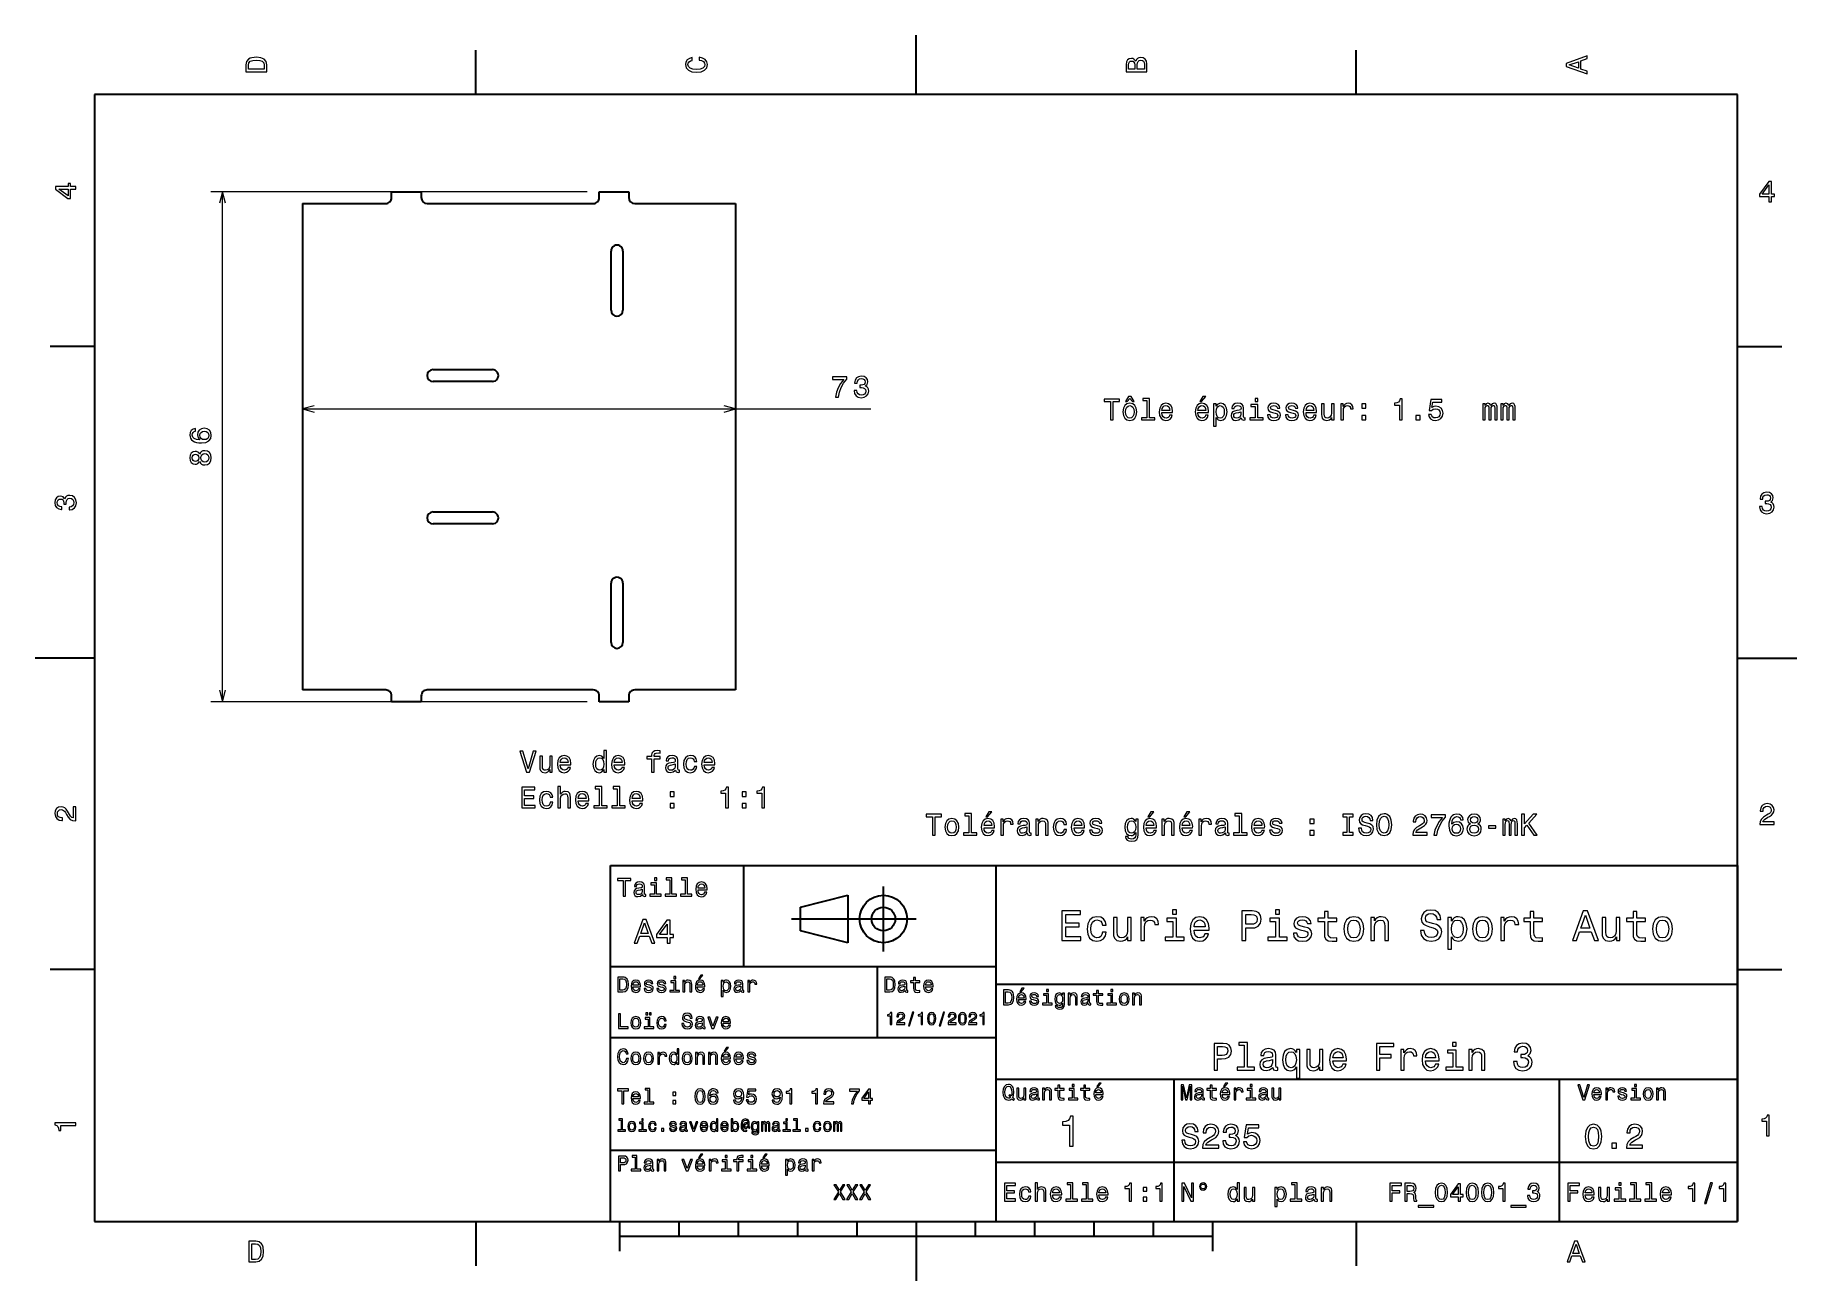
# Model space of a CAD drawing. Extents: x 0 to 297, y 0 to 210.
import ezdxf

# ---------------------------------------------------------------- set-up
doc = ezdxf.new("R2010")
doc.units = 0

msp = doc.modelspace()

# ---------------------------------------------------------------- linework, layer by layer
at = {"color": 7, "lineweight": 35, "ltscale": 0.25}
for p, q in [((148.5, 200), (148.5, 210)), ((97.085739, 163.618439), (97.085739, 173.618439)), ((99.085739, 173.618439), (99.085739, 163.618439)), ((67.085739, 153.618439), (77.085739, 153.618439)), ((77.085739, 151.618439), (67.085739, 151.618439)), ((67.085739, 129.618439), (77.085739, 129.618439)), ((77.085739, 127.618439), (67.085739, 127.618439)), ((97.085739, 107.618439), (97.085739, 117.618439)), ((99.085739, 117.618439), (99.085739, 107.618439)), ((10, 105), (0, 105)), ((287, 105), (297, 105)), ((192, 10), (192, 20)), ((148.5, 10), (148.5, 0))]:
    msp.add_line(p, q, dxfattribs=at)
at = {"color": 7, "lineweight": 35, "ltscale": 0.1875}
for p, q in [((74.300003, 200), (74.300003, 207.5)), ((222.699997, 200), (222.699997, 207.5)), ((10, 157.5), (2.5, 157.5)), ((287, 157.5), (294.5, 157.5)), ((10, 52.5), (2.5, 52.5)), ((287, 52.5), (294.5, 52.5)), ((74.300003, 10), (74.300003, 2.5)), ((222.699997, 10), (222.699997, 2.5))]:
    msp.add_line(p, q, dxfattribs=at)
at = {"color": 7, "lineweight": 35}
for p, q in [((287, 200), (10, 200)), ((10, 200), (10, 10)), ((287, 10), (287, 200)), ((66.085739, 181.618439), (94.085739, 181.618439)), ((45.085739, 180.618439), (45.085739, 100.618439)), ((118.085739, 180.618439), (118.085739, 153.618439)), ((118.085739, 151.618439), (118.085739, 129.618439)), ((118.085739, 127.618439), (118.085739, 100.618439)), ((94.085739, 99.618439), (66.085739, 99.618439)), ((97, 10), (97, 70)), ((97, 70), (287, 70)), ((162, 10), (162, 70)), ((287, 70), (287, 10)), ((127.5, 61), (148.5, 61)), ((97, 53), (162, 53)), ((162, 50), (287, 50)), ((97, 41), (162, 41)), ((162, 34), (287, 34)), ((257, 10), (257, 34)), ((97, 22), (162, 22)), ((162, 20), (287, 20)), ((10, 10), (287, 10)), ((97, 10), (287, 10)), ((98.5, 7.5), (198.5, 7.5))]:
    msp.add_line(p, q, dxfattribs=at)
at = {"color": 7, "lineweight": 13}
for p, q in [((93.085739, 183.618439), (29.584644, 183.618439)), ((31.584644, 97.618439), (31.584644, 183.618439)), ((45.085739, 146.988113), (140.867249, 146.988113)), ((93.085739, 97.618439), (29.584644, 97.618439))]:
    msp.add_line(p, q, dxfattribs=at)
at = {"color": 7, "lineweight": 35, "ltscale": 0.025}
for p, q in [((45.085739, 181.618439), (45.085739, 180.618439)), ((60.085739, 182.618439), (60.085739, 183.618439)), ((65.085739, 183.618439), (65.085739, 182.618439)), ((95.085739, 182.618439), (95.085739, 183.618439)), ((100.085739, 183.618439), (100.085739, 182.618439)), ((118.085739, 181.618439), (118.085739, 180.618439)), ((45.085739, 100.618439), (45.085739, 99.618439)), ((60.085739, 97.618439), (60.085739, 98.618439)), ((65.085739, 98.618439), (65.085739, 97.618439)), ((95.085739, 97.618439), (95.085739, 98.618439)), ((100.085739, 98.618439), (100.085739, 97.618439)), ((118.085739, 100.618439), (118.085739, 99.618439))]:
    msp.add_line(p, q, dxfattribs=at)
at = {"color": 7, "lineweight": 35, "ltscale": 0.35}
for p, q in [((45.085739, 181.618439), (59.085739, 181.618439)), ((59.085739, 99.618439), (45.085739, 99.618439)), ((192, 20), (192, 34))]:
    msp.add_line(p, q, dxfattribs=at)
at = {"color": 7, "lineweight": 35, "ltscale": 0.125}
for p, q in [((60.085739, 183.618439), (65.085739, 183.618439)), ((95.085739, 183.618439), (100.085739, 183.618439)), ((65.085739, 97.618439), (60.085739, 97.618439)), ((100.085739, 97.618439), (95.085739, 97.618439)), ((98.5, 10), (98.5, 5)), ((198.5, 10), (198.5, 5))]:
    msp.add_line(p, q, dxfattribs=at)
at = {"color": 7, "lineweight": 35, "ltscale": 0.425}
for p, q in [((101.085739, 181.618439), (118.085739, 181.618439)), ((118.085739, 99.618439), (101.085739, 99.618439)), ((119.5, 53), (119.5, 70))]:
    msp.add_line(p, q, dxfattribs=at)
at = {"color": 7, "lineweight": 35, "ltscale": 0.05}
for p, q in [((118.085739, 153.618439), (118.085739, 151.618439)), ((118.085739, 129.618439), (118.085739, 127.618439))]:
    msp.add_line(p, q, dxfattribs=at)
at = {"color": 7, "lineweight": 35, "ltscale": 0.275}
msp.add_line((143, 55.5), (143, 66.5), dxfattribs=at)
at = {"color": 7, "lineweight": 35, "ltscale": 0.206155}
for p, q in [((129, 63), (137, 65)), ((137, 57), (129, 59))]:
    msp.add_line(p, q, dxfattribs=at)
at = {"color": 7, "lineweight": 35, "ltscale": 0.1}
msp.add_line((129, 59), (129, 63), dxfattribs=at)
at = {"color": 7, "lineweight": 35, "ltscale": 0.2}
msp.add_line((137, 65), (137, 57), dxfattribs=at)
at = {"color": 7, "lineweight": 35, "ltscale": 0.3}
msp.add_line((142, 41), (142, 53), dxfattribs=at)
at = {"color": 7, "lineweight": 35, "ltscale": 0.0625}
for p, q in [((108.5, 10), (108.5, 7.5)), ((118.5, 10), (118.5, 7.5)), ((128.5, 10), (128.5, 7.5)), ((138.5, 10), (138.5, 7.5)), ((158.5, 10), (158.5, 7.5)), ((168.5, 10), (168.5, 7.5)), ((178.5, 10), (178.5, 7.5)), ((188.5, 10), (188.5, 7.5))]:
    msp.add_line(p, q, dxfattribs=at)
at = {"color": 7, "lineweight": 13}
for points in [[(35.533215, 204.994965), (35.533215, 203.829971), (39.033215, 203.829971), (39.033215, 204.994965), (38.922264, 205.544678), (38.584366, 205.953171), (38.034657, 206.205338), (37.283215, 206.296112), (36.516644, 206.215424), (36.21405, 206.114563), (35.971977, 205.973343), (35.644165, 205.56485), (35.563473, 205.297562)], [(35.951801, 204.959656), (36.027451, 205.342941), (36.259438, 205.605194), (36.672985, 205.761536), (37.283215, 205.811966), (37.873272, 205.756485), (38.286816, 205.600143), (38.533936, 205.332855), (38.614628, 204.959656), (38.614628, 204.298996), (35.951801, 204.298996)], [(111.93206, 205.817017), (112.35569, 205.716141), (112.658287, 205.549713), (112.844887, 205.317734), (112.905403, 205.045395), (112.814629, 204.71759), (112.54229, 204.460388), (112.098488, 204.28891), (111.483215, 204.233429), (110.872986, 204.28891), (110.424141, 204.455338), (110.151802, 204.71254), (110.055984, 205.045395), (110.106415, 205.287476), (110.247627, 205.494247), (110.474571, 205.655624), (110.787247, 205.766571), (110.787247, 206.245682), (110.308144, 206.094391), (109.94503, 205.832138), (109.718086, 205.474075), (109.637398, 205.045395), (109.763474, 204.510818), (110.116501, 204.10231), (110.696472, 203.840057), (111.483215, 203.749283), (112.269958, 203.840057), (112.84993, 204.10231), (113.208, 204.510818), (113.329041, 205.045395), (113.233215, 205.51442), (112.965927, 205.892654), (112.527161, 206.159943), (111.93206, 206.301163)], [(185.542007, 205.630417), (185.249496, 205.983429), (185.052811, 206.074219), (184.81073, 206.104477), (184.432495, 206.03891), (184.160156, 205.842224), (183.993729, 205.524506), (183.933212, 205.080704), (183.933212, 203.835022), (187.433212, 203.835022), (187.433212, 205.151306), (187.36261, 205.620331), (187.155838, 205.968307), (186.828018, 206.185165), (186.384216, 206.260818), (186.08667, 206.215424), (185.839554, 206.094391), (185.65799, 205.897705)], [(185.385666, 204.984879), (185.385666, 204.298996), (184.351807, 204.298996), (184.351807, 205.025223), (184.382065, 205.297562), (184.472839, 205.489197), (184.629181, 205.605194), (184.86116, 205.645538), (185.093155, 205.600143), (185.254532, 205.479111), (185.355408, 205.272339)], [(187.014618, 205.095825), (187.014618, 204.298996), (185.809296, 204.298996), (185.809296, 205.050446), (185.844589, 205.368164), (185.9505, 205.595108), (186.132065, 205.731277), (186.394302, 205.776657), (186.671692, 205.731277), (186.863327, 205.605194), (186.979324, 205.393372)], [(261.633209, 203.466858), (261.633209, 203.930847), (260.604401, 204.298996), (260.604401, 205.695969), (261.633209, 206.064133), (261.633209, 206.538193), (258.128174, 205.257217), (258.128174, 204.742798)], [(260.17572, 204.460388), (258.632477, 205), (260.17572, 205.539627)], [(6.833213, 184.02739), (6.833213, 184.481277), (5.965778, 184.481277), (5.965778, 184.98056), (5.56232, 184.98056), (5.56232, 184.481277), (3.408862, 184.481277), (3.408862, 184.022339), (5.521974, 182.489197), (5.965778, 182.489197), (5.965778, 184.02739)], [(292.277374, 181.916794), (292.731262, 181.916794), (292.731262, 182.784225), (293.23056, 182.784225), (293.23056, 183.187683), (292.731262, 183.187683), (292.731262, 185.341141), (292.272339, 185.341141), (290.739197, 183.228027), (290.739197, 182.784225), (292.277374, 182.784225)], [(291.162842, 183.187683), (292.277374, 184.756134), (292.277374, 183.187683)], [(5.56232, 182.912827), (3.993876, 184.02739), (5.56232, 184.02739)], [(134.912201, 148.988113), (135.42157, 148.988113), (135.587982, 149.820251), (135.880493, 150.596909), (136.294037, 151.318085), (136.833664, 151.993881), (136.833664, 152.41246), (134.43309, 152.41246), (134.43309, 151.953537), (136.349518, 151.953537), (135.794769, 151.27269), (135.376175, 150.5616), (135.083664, 149.805115)], [(138.078339, 150.08754), (138.078339, 150.052231), (138.159027, 149.568085), (138.396057, 149.204971), (138.769257, 148.972977), (139.263489, 148.887253), (139.787994, 148.972977), (140.181366, 149.194885), (140.433517, 149.547913), (140.524292, 150.001801), (140.483948, 150.299347), (140.373001, 150.541428), (140.191437, 150.728027), (139.949371, 150.864197), (140.277191, 151.136536), (140.393173, 151.570251), (140.317535, 151.963623), (140.100677, 152.261169), (139.74765, 152.447769), (139.263489, 152.513336), (138.809601, 152.432632), (138.461609, 152.210739), (138.23468, 151.857712), (138.159027, 151.388687), (138.159027, 151.353394), (138.60788, 151.353394), (138.648224, 151.676147), (138.779343, 151.908142), (138.99115, 152.049347), (139.288696, 152.099792), (139.550964, 152.059433), (139.742599, 151.953537), (139.858582, 151.782059), (139.903992, 151.550079), (139.858582, 151.302948), (139.737549, 151.136536), (139.525742, 151.03566), (139.238281, 151.005402), (139.041595, 151.010452), (139.041595, 150.61203), (139.288696, 150.622116), (139.60643, 150.576736), (139.84346, 150.455688), (139.98468, 150.259003), (140.035095, 150.001801), (139.97963, 149.70929), (139.833374, 149.492432), (139.601379, 149.356262), (139.293762, 149.310883), (138.976028, 149.361313), (138.744049, 149.512604), (138.597778, 149.754684), (138.542313, 150.08754)], [(181.286026, 145.143372), (181.75, 145.143372), (181.75, 148.219742), (182.809082, 148.219742), (182.809082, 148.643372), (180.221909, 148.643372), (180.221909, 148.219742), (181.286026, 148.219742)], [(183.832855, 148.219742), (184.130402, 148.219742), (184.559082, 148.779541), (184.982712, 148.219742), (185.280258, 148.219742), (184.801147, 149.077087), (184.317001, 149.077087)], [(187.42868, 148.391205), (187.42868, 145.516571), (186.515854, 145.516571), (186.515854, 145.143372), (188.780258, 145.143372), (188.780258, 145.516571), (187.872482, 145.516571), (187.872482, 148.764404), (186.732712, 148.764404), (186.732712, 148.391205)], [(196.350143, 148.219742), (196.64769, 148.219742), (197.348709, 149.077087), (196.854462, 149.077087)], [(206.134003, 148.764404), (205.664978, 148.764404), (205.664978, 148.260086), (206.134003, 148.260086)], [(230.003601, 145.143372), (230.462524, 145.143372), (230.462524, 148.668594), (230.119598, 148.668594), (230.028809, 148.360947), (229.84726, 148.154175), (229.569885, 148.033142), (229.186584, 147.992798), (229.186584, 147.63472), (230.003601, 147.63472)], [(234.915695, 146.056198), (235.026642, 145.642654), (235.273773, 145.319885), (235.636871, 145.118149), (236.100861, 145.042511), (236.610229, 145.133286), (237.008636, 145.380402), (237.260803, 145.773773), (237.356628, 146.278091), (237.270889, 146.747116), (237.028809, 147.11528), (236.650574, 147.35231), (236.161377, 147.438034), (235.783142, 147.377518), (235.490631, 147.21109), (235.631836, 148.154175), (237.164978, 148.154175), (237.164978, 148.567719), (235.293945, 148.567719), (235.016571, 146.711823), (235.420013, 146.711823), (235.712524, 146.948853), (236.085724, 147.034576), (236.408493, 146.979111), (236.655609, 146.817719), (236.811951, 146.570602), (236.867432, 146.252884), (236.811951, 145.935165), (236.650574, 145.688034), (236.403442, 145.531693), (236.085724, 145.476227), (235.818436, 145.51152), (235.611664, 145.627518), (235.460358, 145.809082), (235.38472, 146.056198)], [(183.378967, 146.494949), (183.459656, 145.879684), (183.69165, 145.425797), (184.059799, 145.143372), (184.554031, 145.047546), (185.043228, 145.143372), (185.411377, 145.420746), (185.643372, 145.874634), (185.729111, 146.494949), (185.643372, 147.110229), (185.411377, 147.569168), (185.043228, 147.846542), (184.554031, 147.947403), (184.059799, 147.846542), (183.69165, 147.564117), (183.459656, 147.110229)], [(183.832855, 146.5), (183.878235, 146.953888), (184.019455, 147.281708), (184.246399, 147.483429), (184.554031, 147.554031), (184.856628, 147.483429), (185.083572, 147.286743), (185.224777, 146.953888), (185.275223, 146.5), (185.224777, 146.041061), (185.083572, 145.708206), (184.856628, 145.506485), (184.554031, 145.440918), (184.246399, 145.506485), (184.019455, 145.708206), (183.878235, 146.041061)], [(189.970459, 146.368881), (191.745682, 146.368881), (191.750717, 146.575653), (191.670029, 147.155624), (191.44812, 147.58934), (191.095108, 147.851578), (190.626083, 147.947403), (190.167145, 147.846542), (189.814117, 147.564117), (189.587173, 147.105194), (189.506485, 146.5), (189.582138, 145.879684), (189.809082, 145.425797), (190.157059, 145.143372), (190.610947, 145.047546), (191.004318, 145.113113), (191.327087, 145.284576), (191.564117, 145.556915), (191.700287, 145.920029), (191.261536, 145.920029), (191.170746, 145.718292), (191.039627, 145.567001), (190.666428, 145.445969), (190.378967, 145.501434), (190.162109, 145.677948), (190.020889, 145.965424), (189.970459, 146.353745)], [(189.970459, 146.742081), (190.02594, 147.090057), (190.162109, 147.34726), (190.368881, 147.503601), (190.641205, 147.559082), (190.908508, 147.503601), (191.11528, 147.34726), (191.241348, 147.090057), (191.286743, 146.742081)], [(196.042511, 146.368881), (197.817719, 146.368881), (197.822769, 146.575653), (197.742081, 147.155624), (197.520172, 147.58934), (197.167145, 147.851578), (196.69812, 147.947403), (196.239197, 147.846542), (195.886169, 147.564117), (195.659225, 147.105194), (195.578537, 146.5), (195.654175, 145.879684), (195.881119, 145.425797), (196.229111, 145.143372), (196.682999, 145.047546), (197.07637, 145.113113), (197.399139, 145.284576), (197.636169, 145.556915), (197.772339, 145.920029), (197.333572, 145.920029), (197.242798, 145.718292), (197.111664, 145.567001), (196.73848, 145.445969), (196.451004, 145.501434), (196.234146, 145.677948), (196.092941, 145.965424), (196.042511, 146.353745)], [(196.042511, 146.742081), (196.097977, 147.090057), (196.234146, 147.34726), (196.440918, 147.503601), (196.713257, 147.559082), (196.980545, 147.503601), (197.187317, 147.34726), (197.3134, 147.090057), (197.358795, 146.742081)], [(199.108795, 147.432999), (199.108795, 147.851578), (198.664978, 147.851578), (198.664978, 144.094376), (199.108795, 144.094376), (199.108795, 145.556915), (199.265137, 145.319885), (199.44165, 145.163544), (199.885452, 145.047546), (200.309082, 145.143372), (200.641937, 145.430832), (200.858795, 145.88472), (200.939484, 146.5), (200.858795, 147.110229), (200.641937, 147.564117), (200.309082, 147.846542), (199.885452, 147.947403), (199.643372, 147.917145), (199.4366, 147.82132), (199.260086, 147.659943)], [(199.809799, 145.445969), (199.512253, 145.51152), (199.295395, 145.713257), (199.159225, 146.041061), (199.113831, 146.5), (199.159225, 146.953888), (199.295395, 147.281708), (199.512253, 147.478394), (199.809799, 147.548996), (200.082138, 147.478394), (200.298996, 147.276657), (200.435165, 146.948853), (200.485596, 146.5), (200.435165, 146.046112), (200.298996, 145.713257), (200.082138, 145.51152)], [(203.335022, 145.496399), (203.335022, 145.481262), (203.360229, 145.309799), (203.435883, 145.188766), (203.753601, 145.092941), (204.000717, 145.133286), (204.000717, 145.476227), (203.894806, 145.46109), (203.753601, 145.526657), (203.728394, 145.728394), (203.728394, 147.130402), (203.667877, 147.48848), (203.491364, 147.740631), (203.183716, 147.891937), (202.75, 147.947403), (202.32637, 147.886887), (202.013687, 147.715424), (201.817001, 147.44812), (201.751434, 147.095108), (201.751434, 147.064835), (202.149857, 147.064835), (202.185165, 147.276657), (202.296112, 147.427948), (202.477661, 147.518738), (202.734879, 147.554031), (202.981995, 147.528824), (203.158508, 147.453171), (203.264404, 147.322052), (203.299713, 147.140488), (203.279541, 146.92868), (203.198853, 146.822769), (202.997116, 146.772339), (202.618881, 146.731995), (202.185165, 146.641205), (201.877518, 146.479828), (201.695969, 146.227661), (201.640488, 145.854462), (201.690918, 145.521606), (201.84726, 145.27449), (202.099426, 145.118149), (202.447403, 145.062683), (202.916428, 145.168594)], [(203.284576, 146.091492), (203.22406, 145.829254), (203.062683, 145.627518), (202.820602, 145.496399), (202.523056, 145.451004), (202.331421, 145.476227), (202.195251, 145.556915), (202.109512, 145.69812), (202.08429, 145.894806), (202.104462, 146.07132), (202.185165, 146.197403), (202.507935, 146.338623), (202.916428, 146.399139), (203.284576, 146.520172)], [(206.118881, 145.516571), (206.118881, 147.760803), (204.979111, 147.760803), (204.979111, 147.382568), (205.675079, 147.382568), (205.675079, 145.516571), (204.767288, 145.516571), (204.767288, 145.143372), (207.036743, 145.143372), (207.036743, 145.516571)], [(209.124634, 146.721909), (208.695969, 146.822769), (208.378235, 146.938766), (208.272339, 147.175797), (208.302597, 147.342224), (208.408508, 147.463257), (208.579971, 147.53891), (208.827087, 147.569168), (209.064117, 147.53891), (209.250717, 147.44812), (209.371765, 147.311966), (209.422195, 147.130402), (209.855911, 147.130402), (209.855911, 147.140488), (209.780258, 147.468292), (209.573486, 147.72551), (209.250717, 147.886887), (208.827087, 147.947403), (208.398407, 147.886887), (208.085739, 147.720459), (207.889053, 147.473343), (207.828522, 147.16066), (207.873917, 146.858063), (208.015137, 146.646255), (208.247116, 146.494949), (208.585022, 146.389053), (209.079254, 146.268005), (209.381836, 146.141937), (209.46254, 146.041061), (209.492798, 145.889771), (209.447403, 145.703171), (209.32637, 145.561966), (209.129684, 145.471176), (208.867432, 145.440918), (208.590057, 145.471176), (208.388336, 145.577087), (208.252167, 145.748566), (208.196686, 145.985596), (207.768005, 145.985596), (207.838623, 145.582138), (208.045395, 145.289627), (208.373199, 145.113113), (208.827087, 145.047546), (209.301147, 145.113113), (209.649139, 145.289627), (209.860947, 145.572052), (209.9366, 145.940201), (209.881119, 146.257919), (209.724777, 146.474777), (209.467575, 146.615997)], [(212.16066, 146.721909), (211.731995, 146.822769), (211.414261, 146.938766), (211.30835, 147.175797), (211.338623, 147.342224), (211.444519, 147.463257), (211.615997, 147.53891), (211.863113, 147.569168), (212.100143, 147.53891), (212.286743, 147.44812), (212.407776, 147.311966), (212.458221, 147.130402), (212.891937, 147.130402), (212.891937, 147.140488), (212.816284, 147.468292), (212.609512, 147.72551), (212.286743, 147.886887), (211.863113, 147.947403), (211.434433, 147.886887), (211.121765, 147.720459), (210.925079, 147.473343), (210.864548, 147.16066), (210.909943, 146.858063), (211.051147, 146.646255), (211.283142, 146.494949), (211.621033, 146.389053), (212.115265, 146.268005), (212.417862, 146.141937), (212.498566, 146.041061), (212.528809, 145.889771), (212.483429, 145.703171), (212.362396, 145.561966), (212.16571, 145.471176), (211.903458, 145.440918), (211.626083, 145.471176), (211.424347, 145.577087), (211.288177, 145.748566), (211.232712, 145.985596), (210.804031, 145.985596), (210.874634, 145.582138), (211.081406, 145.289627), (211.409225, 145.113113), (211.863113, 145.047546), (212.337173, 145.113113), (212.68515, 145.289627), (212.896973, 145.572052), (212.972626, 145.940201), (212.917145, 146.257919), (212.760803, 146.474777), (212.503601, 146.615997)], [(214.258636, 146.368881), (216.033859, 146.368881), (216.03891, 146.575653), (215.958206, 147.155624), (215.736313, 147.58934), (215.383286, 147.851578), (214.914261, 147.947403), (214.455322, 147.846542), (214.102295, 147.564117), (213.875366, 147.105194), (213.794662, 146.5), (213.870316, 145.879684), (214.09726, 145.425797), (214.445251, 145.143372), (214.899139, 145.047546), (215.292511, 145.113113), (215.615265, 145.284576), (215.852295, 145.556915), (215.988464, 145.920029), (215.549713, 145.920029), (215.458923, 145.718292), (215.327805, 145.567001), (214.954605, 145.445969), (214.667145, 145.501434), (214.450287, 145.677948), (214.309082, 145.965424), (214.258636, 146.353745)], [(214.258636, 146.742081), (214.314117, 147.090057), (214.450287, 147.34726), (214.657059, 147.503601), (214.929398, 147.559082), (215.196686, 147.503601), (215.403458, 147.34726), (215.529541, 147.090057), (215.574921, 146.742081)], [(218.994232, 147.851578), (218.55043, 147.851578), (218.55043, 146.288177), (218.5, 145.925079), (218.353745, 145.662827), (218.126801, 145.501434), (217.829254, 145.451004), (217.592224, 145.491348), (217.440918, 145.612396), (217.355179, 145.819168), (217.335007, 146.111664), (217.335007, 147.851578), (216.891205, 147.851578), (216.891205, 146.07132), (216.906342, 145.713257), (217.002167, 145.41571), (217.294662, 145.143372), (217.763687, 145.047546), (218.015839, 145.082855), (218.232712, 145.17363), (218.419312, 145.329971), (218.570602, 145.556915), (218.570602, 145.143372), (218.994232, 145.143372)], [(220.108795, 145.143372), (220.552582, 145.143372), (220.552582, 146.691635), (220.597977, 147.064835), (220.734146, 147.332138), (220.956055, 147.493515), (221.253601, 147.548996), (221.475494, 147.513687), (221.641922, 147.412827), (221.742798, 147.241348), (221.778091, 147.009369), (222.226944, 147.009369), (222.166428, 147.417862), (222, 147.710373), (221.722626, 147.886887), (221.344376, 147.947403), (221.087173, 147.907059), (220.865265, 147.806198), (220.668579, 147.63472), (220.512238, 147.40274), (220.512238, 147.851578), (220.108795, 147.851578)], [(223.674347, 147.100143), (224.370316, 147.100143), (224.370316, 147.851578), (223.674347, 147.851578)], [(223.674347, 145.143372), (224.370316, 145.143372), (224.370316, 145.894806), (223.674347, 145.894806)], [(232.78241, 145.143372), (233.478378, 145.143372), (233.478378, 145.894806), (232.78241, 145.894806)], [(244.054016, 145.143372), (244.462524, 145.143372), (244.462524, 146.953888), (244.487732, 147.226227), (244.563385, 147.422913), (244.679382, 147.53891), (244.830688, 147.58429), (244.951721, 147.543945), (245.03241, 147.443085), (245.072754, 147.271606), (245.087891, 147.044662), (245.087891, 145.143372), (245.471161, 145.143372), (245.471161, 146.953888), (245.496384, 147.221176), (245.572037, 147.417862), (245.693069, 147.53891), (245.84436, 147.58429), (245.965408, 147.543945), (246.046097, 147.443085), (246.096527, 147.044662), (246.096527, 145.143372), (246.505035, 145.143372), (246.505035, 147.014404), (246.479828, 147.40274), (246.399124, 147.700287), (246.237732, 147.881851), (245.975494, 147.947403), (245.667847, 147.846542), (245.430817, 147.554031), (245.244232, 147.841492), (244.931549, 147.947403), (244.644073, 147.846542), (244.447388, 147.564117), (244.447388, 147.851578), (244.054016, 147.851578)], [(247.090057, 145.143372), (247.49855, 145.143372), (247.49855, 146.953888), (247.523773, 147.226227), (247.599411, 147.422913), (247.715408, 147.53891), (247.866699, 147.58429), (247.987732, 147.543945), (248.068436, 147.443085), (248.10878, 147.271606), (248.123901, 147.044662), (248.123901, 145.143372), (248.507202, 145.143372), (248.507202, 146.953888), (248.53241, 147.221176), (248.608063, 147.417862), (248.729095, 147.53891), (248.880402, 147.58429), (249.001434, 147.543945), (249.082123, 147.443085), (249.132553, 147.044662), (249.132553, 145.143372), (249.541046, 145.143372), (249.541046, 147.014404), (249.515839, 147.40274), (249.43515, 147.700287), (249.273773, 147.881851), (249.011505, 147.947403), (248.703888, 147.846542), (248.466858, 147.554031), (248.280243, 147.841492), (247.96756, 147.947403), (247.680115, 147.846542), (247.483429, 147.564117), (247.483429, 147.851578), (247.090057, 147.851578)], [(27.027729, 143.696823), (26.619225, 143.600998), (26.316631, 143.379105), (26.124989, 143.036163), (26.059429, 142.592361), (26.09473, 142.294815), (26.190552, 142.037598), (26.346893, 141.810654), (26.568794, 141.619019), (26.846172, 141.467712), (27.184067, 141.356766), (27.582481, 141.286163), (28.03133, 141.265991), (28.747467, 141.34668), (29.266922, 141.593796), (29.579601, 141.992218), (29.685509, 142.53688), (29.59473, 143.026077), (29.3577, 143.399277), (28.984501, 143.641342), (28.510437, 143.727081), (28.03133, 143.641342), (27.663174, 143.409363), (27.431187, 143.051285), (27.350494, 142.607483), (27.451359, 142.128387), (27.738823, 141.770309), (27.184067, 141.845963), (26.785652, 142.007339), (26.548622, 142.254456), (26.46793, 142.597397), (26.508274, 142.849564), (26.614182, 143.041199), (26.790695, 143.167282), (27.027729, 143.232849)], [(28.51548, 143.237885), (28.833202, 143.182419), (29.075279, 143.041199), (29.23666, 142.814255), (29.287094, 142.531845), (29.23666, 142.234283), (29.080322, 142.007339), (28.838245, 141.861084), (28.520523, 141.815704), (28.207844, 141.866135), (27.97081, 142.007339), (27.819515, 142.239334), (27.764038, 142.552017), (27.819515, 142.824341), (27.965767, 143.041199), (28.202801, 143.182419)], [(27.698479, 138.125061), (27.839687, 137.867859), (28.036373, 137.691345), (28.283493, 137.580399), (28.581043, 137.54509), (29.029888, 137.625793), (29.377872, 137.857773), (29.599773, 138.236023), (29.685509, 138.750427), (29.599773, 139.259796), (29.377872, 139.638031), (29.029888, 139.870026), (28.581043, 139.955765), (28.283493, 139.915405), (28.036373, 139.809509), (27.839687, 139.627945), (27.698479, 139.375793), (27.577438, 139.577515), (27.411015, 139.718719), (27.209286, 139.804459), (26.962166, 139.834717), (26.604095, 139.754028), (26.316631, 139.542221), (26.130032, 139.19928), (26.059429, 138.750427), (26.130032, 138.296539), (26.316631, 137.953598), (26.604095, 137.73674), (26.962166, 137.661087), (27.209286, 137.68631), (27.411015, 137.772034)], [(27.00251, 138.140198), (26.780609, 138.180542), (26.609138, 138.301575), (26.503231, 138.493225), (26.462887, 138.750427), (26.503231, 139.002594), (26.609138, 139.194229), (26.780609, 139.315262), (27.00251, 139.360657), (27.229458, 139.315262), (27.405972, 139.194229), (27.521965, 139.002594), (27.557266, 138.750427), (27.516922, 138.493225), (27.405972, 138.301575), (27.229458, 138.180542)], [(28.570957, 138.029251), (28.303665, 138.074631), (28.101936, 138.220886), (27.97081, 138.44783), (27.925423, 138.750427), (27.97081, 139.047974), (28.101936, 139.274918), (28.303665, 139.421173), (28.570957, 139.471603), (28.858421, 139.421173), (29.075279, 139.274918), (29.216488, 139.047974), (29.261879, 138.750427), (29.216488, 138.44783), (29.075279, 138.220886), (28.858421, 138.074631)], [(5.73379, 129.979111), (5.769093, 129.979111), (6.253242, 130.059799), (6.616354, 130.296829), (6.848343, 130.670029), (6.934078, 131.164276), (6.848343, 131.688766), (6.626441, 132.082138), (6.273415, 132.334305), (5.819525, 132.425079), (5.521974, 132.384735), (5.279899, 132.273788), (5.0933, 132.092224), (4.957133, 131.850143), (4.684798, 132.177963), (4.251081, 132.293961), (3.857709, 132.218307), (3.560158, 132.00145), (3.373559, 131.648422), (3.307997, 131.164276), (3.388689, 130.710388), (3.610591, 130.362396), (3.963617, 130.135452), (4.432637, 130.059799), (4.46794, 130.059799), (4.46794, 130.508652), (4.145173, 130.548996), (3.913184, 130.680115), (3.771974, 130.891937), (3.721542, 131.189484), (3.761888, 131.451736), (3.867795, 131.643372), (4.039265, 131.759369), (4.271254, 131.804764), (4.518372, 131.759369), (4.684798, 131.638336), (4.785663, 131.426514), (4.815922, 131.139053), (4.810879, 130.942368), (5.209294, 130.942368), (5.199208, 131.189484), (5.244596, 131.507217), (5.365634, 131.744247), (5.56232, 131.885452), (5.819525, 131.935883), (6.112032, 131.880417), (6.328891, 131.734161), (6.465058, 131.502167), (6.510447, 131.194534), (6.460014, 130.876801), (6.308718, 130.644821), (6.066643, 130.498566), (5.73379, 130.443085)], [(290.729126, 130.51622), (290.729126, 130.480911), (290.809814, 129.996765), (291.046844, 129.633652), (291.420044, 129.401657), (291.914276, 129.315933), (292.438782, 129.401657), (292.832153, 129.623566), (293.08429, 129.976593), (293.175079, 130.430481), (293.134735, 130.728027), (293.023773, 130.970108), (292.842224, 131.156708), (292.600159, 131.292877), (292.927948, 131.565216), (293.043945, 131.998932), (292.968292, 132.392303), (292.751434, 132.68985), (292.398407, 132.87645), (291.914276, 132.942017), (291.460388, 132.861313), (291.112396, 132.63942), (290.885468, 132.286392), (290.809814, 131.817368), (290.809814, 131.782074), (291.258636, 131.782074), (291.299011, 132.104828), (291.430115, 132.336823), (291.641937, 132.478027), (291.939484, 132.528473), (292.201721, 132.488113), (292.393372, 132.382217), (292.509369, 132.210739), (292.554749, 131.97876), (292.509369, 131.731628), (292.388336, 131.565216), (292.176514, 131.46434), (291.889069, 131.434082), (291.692383, 131.439133), (291.692383, 131.04071), (291.939484, 131.050797), (292.257202, 131.005417), (292.494232, 130.884369), (292.635468, 130.687683), (292.685883, 130.430481), (292.630402, 130.13797), (292.484161, 129.921112), (292.252167, 129.784943), (291.944519, 129.739563), (291.626801, 129.789993), (291.394806, 129.941284), (291.248566, 130.183365), (291.193085, 130.51622)], [(83.98127, 89.266853), (83.103752, 86.286308), (82.201012, 89.266853), (81.721909, 89.266853), (82.851593, 85.76181), (83.355911, 85.76181), (84.460381, 89.266853)], [(95.868164, 86.180397), (95.868164, 85.76181), (96.311966, 85.76181), (96.311966, 89.382851), (95.873199, 89.382851), (95.873199, 88.05648), (95.535309, 88.439766), (95.328537, 88.53054), (95.091507, 88.565842), (94.662827, 88.464981), (94.329979, 88.182556), (94.113113, 87.728668), (94.037468, 87.118439), (94.113113, 86.508209), (94.329979, 86.049271), (94.662827, 85.76181), (95.091507, 85.665993), (95.328537, 85.701294), (95.540352, 85.792068)], [(103.927238, 88.001007), (103.927238, 85.76181), (104.371048, 85.76181), (104.371048, 88.001007), (105.379684, 88.001007), (105.379684, 88.379242), (104.371048, 88.379242), (104.371048, 88.54567), (104.406342, 88.747398), (104.522339, 88.883568), (104.719025, 88.964256), (105.00145, 88.994522), (105.379684, 88.97435), (105.379684, 89.357635), (104.900581, 89.382851), (104.466866, 89.337456), (104.164268, 89.201294), (103.982712, 88.964256), (103.927238, 88.626366), (103.927238, 88.379242), (103.11528, 88.379242), (103.11528, 88.001007)], [(87.183723, 88.470024), (86.739914, 88.470024), (86.739914, 86.906624), (86.689484, 86.54351), (86.543228, 86.281265), (86.316284, 86.119881), (86.018738, 86.06945), (85.781708, 86.109795), (85.630409, 86.230827), (85.54467, 86.437599), (85.524498, 86.73011), (85.524498, 88.470024), (85.080696, 88.470024), (85.080696, 86.689766), (85.095825, 86.331696), (85.19165, 86.034142), (85.484154, 85.76181), (85.953171, 85.665993), (86.205338, 85.701294), (86.422195, 85.792068), (86.608795, 85.94841), (86.760094, 86.175354), (86.760094, 85.76181), (87.183723, 85.76181)], [(88.52018, 86.987312), (90.295395, 86.987312), (90.300438, 87.194084), (90.219742, 87.774055), (89.997841, 88.207779), (89.644821, 88.470024), (89.175797, 88.565842), (88.716866, 88.464981), (88.363838, 88.182556), (88.136894, 87.723625), (88.056198, 87.118439), (88.131851, 86.498123), (88.358795, 86.044228), (88.706779, 85.76181), (89.160667, 85.665993), (89.554039, 85.731552), (89.876808, 85.903023), (90.113838, 86.175354), (90.250008, 86.538467), (89.811241, 86.538467), (89.720467, 86.336739), (89.58934, 86.18544), (89.216141, 86.064407), (88.92868, 86.119881), (88.711823, 86.296394), (88.57061, 86.583855), (88.52018, 86.972183)], [(88.52018, 87.360512), (88.575653, 87.708496), (88.711823, 87.965698), (88.918594, 88.12204), (89.190926, 88.177513), (89.458221, 88.12204), (89.664993, 87.965698), (89.791069, 87.708496), (89.836456, 87.360512)], [(95.167152, 88.167427), (95.459656, 88.096825), (95.681564, 87.900139), (95.812683, 87.572327), (95.863113, 87.118439), (95.812683, 86.659508), (95.681564, 86.331696), (95.459656, 86.129967), (95.167152, 86.064407), (94.889771, 86.129967), (94.677956, 86.331696), (94.536751, 86.664551), (94.491356, 87.118439), (94.536751, 87.567284), (94.677956, 87.895096), (94.889771, 88.096825)], [(97.62825, 86.987312), (99.403465, 86.987312), (99.408508, 87.194084), (99.327812, 87.774055), (99.105911, 88.207779), (98.752884, 88.470024), (98.283867, 88.565842), (97.824936, 88.464981), (97.471909, 88.182556), (97.244965, 87.723625), (97.164268, 87.118439), (97.239922, 86.498123), (97.466866, 86.044228), (97.81485, 85.76181), (98.268738, 85.665993), (98.662109, 85.731552), (98.984879, 85.903023), (99.221909, 86.175354), (99.358078, 86.538467), (98.919312, 86.538467), (98.828537, 86.336739), (98.697411, 86.18544), (98.324211, 86.064407), (98.036751, 86.119881), (97.819885, 86.296394), (97.67868, 86.583855), (97.62825, 86.972183)], [(97.62825, 87.360512), (97.683723, 87.708496), (97.819885, 87.965698), (98.026657, 88.12204), (98.298996, 88.177513), (98.566284, 88.12204), (98.773056, 87.965698), (98.899139, 87.708496), (98.944527, 87.360512)], [(107.956779, 86.114838), (107.956779, 86.099709), (107.981995, 85.928238), (108.05764, 85.807198), (108.375366, 85.71138), (108.622482, 85.751724), (108.622482, 86.094666), (108.516571, 86.079536), (108.375366, 86.145096), (108.350151, 86.346825), (108.350151, 87.74884), (108.289627, 88.106911), (108.113113, 88.35907), (107.805481, 88.510368), (107.371765, 88.565842), (106.948135, 88.505325), (106.635452, 88.333855), (106.438766, 88.066566), (106.373199, 87.713539), (106.373199, 87.683281), (106.771622, 87.683281), (106.806923, 87.895096), (106.91787, 88.046394), (107.099426, 88.137169), (107.356636, 88.17247), (107.603752, 88.147255), (107.780266, 88.071609), (107.886169, 87.940483), (107.921478, 87.758926), (107.901306, 87.547112), (107.82061, 87.441208), (107.618881, 87.39077), (107.240639, 87.350426), (106.806923, 87.259651), (106.499283, 87.098267), (106.317726, 86.846107), (106.262253, 86.472908), (106.312683, 86.140053), (106.469025, 85.892937), (106.721184, 85.736595), (107.069168, 85.681122), (107.538193, 85.787025)], [(107.906342, 86.709938), (107.845825, 86.447693), (107.684441, 86.245956), (107.442368, 86.114838), (107.144821, 86.06945), (106.953171, 86.094666), (106.817009, 86.175354), (106.731277, 86.316566), (106.706055, 86.513252), (106.726227, 86.689766), (106.806923, 86.815842), (107.129684, 86.957054), (107.538193, 87.01757), (107.906342, 87.138611)], [(111.108795, 87.572327), (111.547554, 87.572327), (111.456772, 87.975784), (111.239914, 88.29351), (110.902023, 88.490196), (110.463257, 88.565842), (109.979111, 88.464981), (109.610954, 88.182556), (109.378967, 87.723625), (109.298279, 87.108353), (109.373924, 86.498123), (109.600868, 86.044228), (109.958939, 85.76181), (110.448135, 85.665993), (110.881851, 85.741638), (111.219742, 85.953453), (111.451736, 86.286308), (111.552597, 86.73011), (111.128967, 86.73011), (111.053314, 86.447693), (110.912109, 86.23587), (110.710381, 86.104752), (110.463257, 86.064407), (110.155624, 86.129967), (109.933723, 86.331696), (109.797554, 86.659508), (109.752167, 87.123482), (109.797554, 87.57737), (109.938766, 87.905182), (110.16571, 88.106911), (110.463257, 88.177513), (110.72551, 88.132126), (110.922195, 88.016136), (111.053314, 87.824493)], [(112.808365, 86.987312), (114.583572, 86.987312), (114.588623, 87.194084), (114.507927, 87.774055), (114.286026, 88.207779), (113.932999, 88.470024), (113.463982, 88.565842), (113.005051, 88.464981), (112.652023, 88.182556), (112.425079, 87.723625), (112.344383, 87.118439), (112.420029, 86.498123), (112.646973, 86.044228), (112.994965, 85.76181), (113.448853, 85.665993), (113.842224, 85.731552), (114.164993, 85.903023), (114.402023, 86.175354), (114.538193, 86.538467), (114.099426, 86.538467), (114.008652, 86.336739), (113.877525, 86.18544), (113.504326, 86.064407), (113.216858, 86.119881), (113, 86.296394), (112.858795, 86.583855), (112.808365, 86.972183)], [(112.808365, 87.360512), (112.863838, 87.708496), (113, 87.965698), (113.206772, 88.12204), (113.479111, 88.177513), (113.746399, 88.12204), (113.953171, 87.965698), (114.079254, 87.708496), (114.124641, 87.360512)], [(82.04467, 79.714981), (84.263695, 79.714981), (84.263695, 80.138611), (82.508652, 80.138611), (82.508652, 81.323769), (84.072052, 81.323769), (84.072052, 81.742355), (82.508652, 81.742355), (82.508652, 82.791351), (84.223351, 82.791351), (84.223351, 83.214981), (82.04467, 83.214981)], [(88.131851, 79.714981), (88.575653, 79.714981), (88.575653, 81.278381), (88.62104, 81.636452), (88.767296, 81.898697), (88.99424, 82.060081), (89.296837, 82.120598), (89.53891, 82.070168), (89.690208, 81.933998), (89.765854, 81.707054), (89.791069, 81.404465), (89.791069, 79.714981), (90.234879, 79.714981), (90.234879, 81.495239), (90.214699, 81.85331), (90.123924, 82.150864), (89.82637, 82.423195), (89.362396, 82.519012), (89.110237, 82.483711), (88.893379, 82.387894), (88.711823, 82.236595), (88.575653, 82.029823), (88.575653, 83.336021), (88.131851, 83.336021)], [(95.086456, 82.962822), (95.086456, 80.088181), (94.173637, 80.088181), (94.173637, 79.714981), (96.438042, 79.714981), (96.438042, 80.088181), (95.530266, 80.088181), (95.530266, 83.336021), (94.390495, 83.336021), (94.390495, 82.962822)], [(98.122482, 82.962822), (98.122482, 80.088181), (97.209656, 80.088181), (97.209656, 79.714981), (99.474068, 79.714981), (99.474068, 80.088181), (98.566284, 80.088181), (98.566284, 83.336021), (97.426514, 83.336021), (97.426514, 82.962822)], [(116.409225, 79.714981), (116.868156, 79.714981), (116.868156, 83.240196), (116.525223, 83.240196), (116.434441, 82.932564), (116.252884, 82.725784), (115.97551, 82.604752), (115.592224, 82.564407), (115.592224, 82.206337), (116.409225, 82.206337)], [(122.48127, 79.714981), (122.940201, 79.714981), (122.940201, 83.240196), (122.59726, 83.240196), (122.506485, 82.932564), (122.324928, 82.725784), (122.047546, 82.604752), (121.664261, 82.564407), (121.664261, 82.206337), (122.48127, 82.206337)], [(86.82061, 81.525497), (87.259369, 81.525497), (87.168594, 81.928955), (86.951736, 82.246681), (86.613838, 82.443367), (86.175079, 82.519012), (85.690926, 82.418152), (85.322769, 82.135727), (85.090782, 81.676796), (85.010094, 81.061523), (85.085739, 80.451294), (85.312683, 79.997398), (85.670753, 79.714981), (86.15995, 79.619164), (86.593666, 79.694809), (86.931564, 79.906624), (87.163551, 80.239479), (87.264412, 80.683281), (86.840782, 80.683281), (86.765137, 80.400864), (86.623924, 80.189041), (86.422195, 80.057922), (86.175079, 80.017578), (85.867439, 80.083138), (85.645538, 80.284866), (85.509369, 80.612679), (85.463982, 81.076653), (85.509369, 81.53054), (85.650581, 81.858353), (85.877525, 82.060081), (86.175079, 82.130684), (86.437325, 82.085297), (86.63401, 81.969307), (86.765137, 81.777664)], [(91.556198, 80.940483), (93.331421, 80.940483), (93.336456, 81.147255), (93.255768, 81.727226), (93.033867, 82.16095), (92.68084, 82.423195), (92.211823, 82.519012), (91.752884, 82.418152), (91.399857, 82.135727), (91.172913, 81.676796), (91.092224, 81.071609), (91.16787, 80.451294), (91.394821, 79.997398), (91.742798, 79.714981), (92.196693, 79.619164), (92.590065, 79.684723), (92.912827, 79.856194), (93.149857, 80.128525), (93.286026, 80.491638), (92.847267, 80.491638), (92.756485, 80.289909), (92.625366, 80.138611), (92.252167, 80.017578), (91.964699, 80.073051), (91.747841, 80.249565), (91.606636, 80.537025), (91.556198, 80.925354)], [(91.556198, 81.313683), (91.611679, 81.661667), (91.747841, 81.918869), (91.954613, 82.075211), (92.226952, 82.130684), (92.49424, 82.075211), (92.701012, 81.918869), (92.827095, 81.661667), (92.872482, 81.313683)], [(100.664268, 80.940483), (102.439484, 80.940483), (102.444527, 81.147255), (102.363838, 81.727226), (102.141937, 82.16095), (101.78891, 82.423195), (101.319885, 82.519012), (100.860954, 82.418152), (100.507935, 82.135727), (100.280983, 81.676796), (100.200294, 81.071609), (100.27594, 80.451294), (100.502884, 79.997398), (100.850868, 79.714981), (101.304764, 79.619164), (101.698135, 79.684723), (102.020897, 79.856194), (102.257935, 80.128525), (102.394096, 80.491638), (101.955338, 80.491638), (101.864555, 80.289909), (101.733437, 80.138611), (101.360237, 80.017578), (101.072769, 80.073051), (100.855911, 80.249565), (100.714706, 80.537025), (100.664268, 80.925354)], [(100.664268, 81.313683), (100.719742, 81.661667), (100.855911, 81.918869), (101.062683, 82.075211), (101.335022, 82.130684), (101.60231, 82.075211), (101.809082, 81.918869), (101.935165, 81.661667), (101.980553, 81.313683)], [(107.043953, 81.671753), (107.739914, 81.671753), (107.739914, 82.423195), (107.043953, 82.423195)], [(107.043953, 79.714981), (107.739914, 79.714981), (107.739914, 80.466423), (107.043953, 80.466423)], [(119.188042, 81.671753), (119.884003, 81.671753), (119.884003, 82.423195), (119.188042, 82.423195)], [(119.188042, 79.714981), (119.884003, 79.714981), (119.884003, 80.466423), (119.188042, 80.466423)], [(290.76947, 76.916786), (293.175079, 76.916786), (293.175079, 77.350502), (291.273773, 77.350502), (291.3797, 77.587532), (291.561249, 77.784218), (292.121033, 78.142288), (292.418579, 78.293587), (292.751434, 78.510445), (292.988464, 78.762604), (293.124634, 79.060158), (293.175079, 79.398056), (293.089355, 79.821686), (292.852325, 80.154541), (292.489197, 80.366356), (292.020172, 80.442001), (291.536041, 80.35627), (291.167877, 80.119232), (290.930847, 79.740997), (290.850159, 79.241714), (290.850159, 79.171112), (291.309082, 79.171112), (291.309082, 79.211456), (291.354462, 79.554398), (291.490631, 79.806557), (291.707489, 79.967941), (291.994965, 80.023415), (292.287476, 79.972984), (292.504333, 79.846901), (292.645538, 79.650215), (292.695984, 79.403099), (292.660675, 79.171112), (292.56485, 78.974426), (292.403473, 78.802956), (292.181549, 78.651657), (291.884003, 78.490273), (291.389771, 78.177589), (291.041779, 77.844742), (290.835022, 77.441284), (290.76947, 76.931915)], [(6.833213, 77.519447), (6.833213, 79.925072), (6.399496, 79.925072), (6.399496, 78.023773), (6.162464, 78.129684), (5.965778, 78.311241), (5.607709, 78.871033), (5.456412, 79.168587), (5.239553, 79.501442), (4.987392, 79.738472), (4.689842, 79.874641), (4.351945, 79.925072), (3.928314, 79.839333), (3.595461, 79.602303), (3.383646, 79.239189), (3.307997, 78.770172), (3.393732, 78.286018), (3.630764, 77.91787), (4.009006, 77.680832), (4.508286, 77.600143), (4.578891, 77.600143), (4.578891, 78.059074), (4.538545, 78.059074), (4.195605, 78.104462), (3.943444, 78.240631), (3.782061, 78.457489), (3.726585, 78.744957), (3.777017, 79.03746), (3.903098, 79.254318), (4.099784, 79.395531), (4.346902, 79.445961), (4.578891, 79.41066), (4.775577, 79.314842), (4.947046, 79.153458), (5.098343, 78.931557), (5.259727, 78.634003), (5.572406, 78.139771), (5.90526, 77.791786), (6.308718, 77.585014), (6.818084, 77.519447)], [(151.286026, 75.143372), (151.75, 75.143372), (151.75, 78.219742), (152.809082, 78.219742), (152.809082, 78.643372), (150.221909, 78.643372), (150.221909, 78.219742), (151.286026, 78.219742)], [(153.378967, 76.494957), (153.459656, 75.879684), (153.69165, 75.425789), (154.059799, 75.143372), (154.554031, 75.047554), (155.043228, 75.143372), (155.411377, 75.420746), (155.643372, 75.874641), (155.729111, 76.494957), (155.643372, 77.110229), (155.411377, 77.56916), (155.043228, 77.846542), (154.554031, 77.947403), (154.059799, 77.846542), (153.69165, 77.564117), (153.459656, 77.110229)], [(153.832855, 76.5), (153.878235, 76.953888), (154.019455, 77.2817), (154.246399, 77.483429), (154.554031, 77.554031), (154.856628, 77.483429), (155.083572, 77.286743), (155.224777, 76.953888), (155.275223, 76.5), (155.224777, 76.041069), (155.083572, 75.708214), (154.856628, 75.506485), (154.554031, 75.440926), (154.246399, 75.506485), (154.019455, 75.708214), (153.878235, 76.041069)], [(157.42868, 78.391212), (157.42868, 75.516571), (156.515854, 75.516571), (156.515854, 75.143372), (158.780258, 75.143372), (158.780258, 75.516571), (157.872482, 75.516571), (157.872482, 78.764412), (156.732712, 78.764412), (156.732712, 78.391212)], [(159.970459, 76.368874), (161.745682, 76.368874), (161.750717, 76.575645), (161.670029, 77.155617), (161.44812, 77.58934), (161.095108, 77.851585), (160.626083, 77.947403), (160.167145, 77.846542), (159.814117, 77.564117), (159.587173, 77.105186), (159.506485, 76.5), (159.582138, 75.879684), (159.809082, 75.425789), (160.157059, 75.143372), (160.610947, 75.047554), (161.004318, 75.113113), (161.327087, 75.284584), (161.564117, 75.556915), (161.700287, 75.920029), (161.261536, 75.920029), (161.170746, 75.7183), (161.039627, 75.567001), (160.666428, 75.445969), (160.378967, 75.501442), (160.162109, 75.677956), (160.020889, 75.965416), (159.970459, 76.353745)], [(159.970459, 76.742073), (160.02594, 77.090057), (160.162109, 77.34726), (160.368881, 77.503601), (160.641205, 77.559074), (160.908508, 77.503601), (161.11528, 77.34726), (161.241348, 77.090057), (161.286743, 76.742073)], [(160.278091, 78.219742), (160.575653, 78.219742), (161.276657, 79.077087), (160.782425, 79.077087)], [(162.784576, 75.143372), (163.228394, 75.143372), (163.228394, 76.691643), (163.273773, 77.064842), (163.409943, 77.33213), (163.631851, 77.493515), (163.929398, 77.548988), (164.151291, 77.513687), (164.317719, 77.412827), (164.418594, 77.241356), (164.453888, 77.009369), (164.90274, 77.009369), (164.842224, 77.41787), (164.675797, 77.710373), (164.398422, 77.886887), (164.020172, 77.947403), (163.76297, 77.907059), (163.541061, 77.806198), (163.344376, 77.634727), (163.188034, 77.40274), (163.188034, 77.851585), (162.784576, 77.851585)], [(167.26297, 75.496399), (167.26297, 75.48127), (167.288177, 75.309799), (167.363831, 75.188759), (167.681549, 75.092941), (167.92868, 75.133286), (167.92868, 75.476227), (167.822769, 75.461098), (167.681549, 75.526657), (167.656342, 75.728386), (167.656342, 77.130402), (167.595825, 77.488472), (167.419312, 77.740631), (167.111664, 77.89193), (166.677948, 77.947403), (166.254318, 77.886887), (165.94165, 77.715416), (165.744965, 77.448128), (165.679398, 77.0951), (165.679398, 77.064842), (166.077805, 77.064842), (166.113113, 77.276657), (166.22406, 77.427956), (166.405624, 77.51873), (166.662827, 77.554031), (166.909943, 77.528816), (167.086456, 77.453171), (167.192368, 77.322044), (167.227661, 77.140488), (167.207489, 76.928673), (167.126801, 76.822769), (166.925079, 76.772331), (166.546829, 76.731987), (166.113113, 76.641212), (165.805481, 76.479828), (165.623917, 76.227669), (165.568451, 75.854469), (165.618881, 75.521614), (165.775223, 75.274498), (166.027374, 75.118156), (166.375366, 75.062683), (166.844376, 75.168587)], [(168.690201, 75.143372), (169.134003, 75.143372), (169.134003, 76.706772), (169.179398, 77.064842), (169.325653, 77.327087), (169.552597, 77.488472), (169.855194, 77.548988), (170.09726, 77.498558), (170.248566, 77.362389), (170.324203, 77.135445), (170.349426, 76.832855), (170.349426, 75.143372), (170.793228, 75.143372), (170.793228, 76.92363), (170.773056, 77.2817), (170.682281, 77.579254), (170.384735, 77.851585), (169.920746, 77.947403), (169.663544, 77.912102), (169.446686, 77.816284), (169.260086, 77.6549), (169.113831, 77.438042), (169.113831, 77.851585), (168.690201, 77.851585)], [(173.451004, 76.953888), (173.889771, 76.953888), (173.798996, 77.357346), (173.582138, 77.675072), (173.244232, 77.871758), (172.805481, 77.947403), (172.32132, 77.846542), (171.953171, 77.564117), (171.721191, 77.105186), (171.640488, 76.489914), (171.716141, 75.879684), (171.943085, 75.425789), (172.301147, 75.143372), (172.790344, 75.047554), (173.22406, 75.123199), (173.561966, 75.335014), (173.793945, 75.66787), (173.894806, 76.111671), (173.471191, 76.111671), (173.395538, 75.829254), (173.254318, 75.617432), (173.052597, 75.486313), (172.805481, 75.445969), (172.497833, 75.511528), (172.27594, 75.713257), (172.139771, 76.041069), (172.094376, 76.505043), (172.139771, 76.958931), (172.280975, 77.286743), (172.507935, 77.488472), (172.805481, 77.559074), (173.067719, 77.513687), (173.264404, 77.397697), (173.395538, 77.206055)], [(175.150574, 76.368874), (176.925797, 76.368874), (176.930832, 76.575645), (176.850143, 77.155617), (176.628235, 77.58934), (176.275223, 77.851585), (175.806198, 77.947403), (175.34726, 77.846542), (174.994232, 77.564117), (174.767288, 77.105186), (174.6866, 76.5), (174.762253, 75.879684), (174.989197, 75.425789), (175.337173, 75.143372), (175.791061, 75.047554), (176.184433, 75.113113), (176.507202, 75.284584), (176.744232, 75.556915), (176.880402, 75.920029), (176.44165, 75.920029), (176.350861, 75.7183), (176.219742, 75.567001), (175.846542, 75.445969), (175.559082, 75.501442), (175.342224, 75.677956), (175.201004, 75.965416), (175.150574, 76.353745)], [(175.150574, 76.742073), (175.206055, 77.090057), (175.342224, 77.34726), (175.548996, 77.503601), (175.82132, 77.559074), (176.088623, 77.503601), (176.295395, 77.34726), (176.421478, 77.090057), (176.466858, 76.742073)], [(179.124634, 76.721901), (178.695969, 76.822769), (178.378235, 76.938759), (178.272339, 77.175789), (178.302597, 77.342216), (178.408508, 77.463257), (178.579971, 77.538902), (178.827087, 77.56916), (179.064117, 77.538902), (179.250717, 77.448128), (179.371765, 77.311958), (179.422195, 77.130402), (179.855911, 77.130402), (179.855911, 77.140488), (179.780258, 77.4683), (179.573486, 77.725502), (179.250717, 77.886887), (178.827087, 77.947403), (178.398407, 77.886887), (178.085739, 77.720459), (177.889053, 77.473343), (177.828522, 77.16066), (177.873917, 76.85807), (178.015137, 76.646255), (178.247116, 76.494957), (178.585022, 76.389046), (179.079254, 76.268013), (179.381836, 76.14193), (179.46254, 76.041069), (179.492798, 75.889771), (179.447403, 75.703171), (179.32637, 75.561958), (179.129684, 75.471184), (178.867432, 75.440926), (178.590057, 75.471184), (178.388336, 75.577087), (178.252167, 75.748558), (178.196686, 75.985588), (177.768005, 75.985588), (177.838623, 75.58213), (178.045395, 75.289627), (178.373199, 75.113113), (178.827087, 75.047554), (179.301147, 75.113113), (179.649139, 75.289627), (179.860947, 75.572044), (179.9366, 75.940201), (179.881119, 76.257927), (179.724777, 76.474785), (179.467575, 76.615997)], [(185.978394, 75.264412), (185.978394, 77.851585), (185.554749, 77.851585), (185.554749, 77.412827), (185.206772, 77.811241), (184.994949, 77.912102), (184.757919, 77.947403), (184.329254, 77.846542), (183.996399, 77.564117), (183.779541, 77.110229), (183.703888, 76.5), (183.779541, 75.884727), (183.996399, 75.430832), (184.329254, 75.143372), (184.757919, 75.047554), (185, 75.082855), (185.201721, 75.17363), (185.554749, 75.556915), (185.554749, 75.17363), (185.514404, 74.87104), (185.403458, 74.654175), (185.191635, 74.528099), (184.873917, 74.482712), (184.596542, 74.51297), (184.399857, 74.588615), (184.283859, 74.719742), (184.248566, 74.896255), (183.819885, 74.896255), (183.819885, 74.876083), (183.885437, 74.553314), (184.087173, 74.311241), (184.409943, 74.1549), (184.848694, 74.099426), (185.373199, 74.175072), (185.721176, 74.386887), (185.917862, 74.755043)], [(184.162827, 76.5), (184.208206, 76.948845), (184.344376, 77.2817), (184.556198, 77.478386), (184.838623, 77.548988), (185.136169, 77.478386), (185.358063, 77.2817), (185.494232, 76.948845), (185.544662, 76.5), (185.494232, 76.041069), (185.358063, 75.713257), (185.136169, 75.511528), (184.838623, 75.445969), (184.556198, 75.511528), (184.344376, 75.713257), (184.208206, 76.046112)], [(187.294662, 76.368874), (189.069885, 76.368874), (189.074921, 76.575645), (188.994232, 77.155617), (188.772339, 77.58934), (188.419312, 77.851585), (187.950287, 77.947403), (187.491348, 77.846542), (187.138321, 77.564117), (186.911377, 77.105186), (186.830688, 76.5), (186.906342, 75.879684), (187.133286, 75.425789), (187.481262, 75.143372), (187.93515, 75.047554), (188.328522, 75.113113), (188.651291, 75.284584), (188.888321, 75.556915), (189.02449, 75.920029), (188.585724, 75.920029), (188.494949, 75.7183), (188.363831, 75.567001), (187.990631, 75.445969), (187.703171, 75.501442), (187.486313, 75.677956), (187.345093, 75.965416), (187.294662, 76.353745)], [(187.294662, 76.742073), (187.350143, 77.090057), (187.486313, 77.34726), (187.693085, 77.503601), (187.965424, 77.559074), (188.232712, 77.503601), (188.439484, 77.34726), (188.565552, 77.090057), (188.610947, 76.742073)], [(187.602295, 78.219742), (187.899857, 78.219742), (188.600861, 79.077087), (188.106628, 79.077087)], [(189.942352, 75.143372), (190.386169, 75.143372), (190.386169, 76.706772), (190.431549, 77.064842), (190.577805, 77.327087), (190.804749, 77.488472), (191.107346, 77.548988), (191.349426, 77.498558), (191.500717, 77.362389), (191.57637, 77.135445), (191.601578, 76.832855), (191.601578, 75.143372), (192.04538, 75.143372), (192.04538, 76.92363), (192.025208, 77.2817), (191.934433, 77.579254), (191.636887, 77.851585), (191.172913, 77.947403), (190.91571, 77.912102), (190.698853, 77.816284), (190.512238, 77.6549), (190.365997, 77.438042), (190.365997, 77.851585), (189.942352, 77.851585)], [(193.366714, 76.368874), (195.141922, 76.368874), (195.146973, 76.575645), (195.066284, 77.155617), (194.844376, 77.58934), (194.491348, 77.851585), (194.022339, 77.947403), (193.5634, 77.846542), (193.210373, 77.564117), (192.983429, 77.105186), (192.90274, 76.5), (192.978378, 75.879684), (193.205322, 75.425789), (193.553314, 75.143372), (194.007202, 75.047554), (194.400574, 75.113113), (194.723343, 75.284584), (194.960373, 75.556915), (195.096542, 75.920029), (194.657776, 75.920029), (194.567001, 75.7183), (194.435883, 75.567001), (194.062683, 75.445969), (193.775208, 75.501442), (193.55835, 75.677956), (193.417145, 75.965416), (193.366714, 76.353745)], [(193.366714, 76.742073), (193.42218, 77.090057), (193.55835, 77.34726), (193.765121, 77.503601), (194.03746, 77.559074), (194.304749, 77.503601), (194.51152, 77.34726), (194.637604, 77.090057), (194.682983, 76.742073)], [(193.674347, 78.219742), (193.971893, 78.219742), (194.672913, 79.077087), (194.178665, 79.077087)], [(196.180832, 75.143372), (196.624634, 75.143372), (196.624634, 76.691643), (196.670029, 77.064842), (196.806183, 77.33213), (197.028091, 77.493515), (197.325638, 77.548988), (197.547546, 77.513687), (197.713974, 77.412827), (197.814835, 77.241356), (197.850143, 77.009369), (198.298981, 77.009369), (198.238464, 77.41787), (198.072037, 77.710373), (197.794662, 77.886887), (197.416412, 77.947403), (197.15921, 77.907059), (196.937317, 77.806198), (196.740631, 77.634727), (196.58429, 77.40274), (196.58429, 77.851585), (196.180832, 77.851585)], [(200.65921, 75.496399), (200.65921, 75.48127), (200.684433, 75.309799), (200.760071, 75.188759), (201.077805, 75.092941), (201.324921, 75.133286), (201.324921, 75.476227), (201.219009, 75.461098), (201.077805, 75.526657), (201.052582, 75.728386), (201.052582, 77.130402), (200.992065, 77.488472), (200.815552, 77.740631), (200.507919, 77.89193), (200.074203, 77.947403), (199.650574, 77.886887), (199.337891, 77.715416), (199.141205, 77.448128), (199.075638, 77.0951), (199.075638, 77.064842), (199.47406, 77.064842), (199.509369, 77.276657), (199.620316, 77.427956), (199.801865, 77.51873), (200.059067, 77.554031), (200.306183, 77.528816), (200.482697, 77.453171), (200.588608, 77.322044), (200.623917, 77.140488), (200.603745, 76.928673), (200.523041, 76.822769), (200.32132, 76.772331), (199.943085, 76.731987), (199.509369, 76.641212), (199.201721, 76.479828), (199.020172, 76.227669), (198.964691, 75.854469), (199.015121, 75.521614), (199.171463, 75.274498), (199.42363, 75.118156), (199.771606, 75.062683), (200.240631, 75.168587)], [(202.969009, 78.391212), (202.969009, 75.516571), (202.056183, 75.516571), (202.056183, 75.143372), (204.320602, 75.143372), (204.320602, 75.516571), (203.412811, 75.516571), (203.412811, 78.764412), (202.273041, 78.764412), (202.273041, 78.391212)], [(205.510803, 76.368874), (207.286011, 76.368874), (207.291061, 76.575645), (207.210358, 77.155617), (206.988464, 77.58934), (206.635437, 77.851585), (206.166412, 77.947403), (205.707489, 77.846542), (205.354462, 77.564117), (205.127518, 77.105186), (205.046814, 76.5), (205.122467, 75.879684), (205.349411, 75.425789), (205.697403, 75.143372), (206.151291, 75.047554), (206.544662, 75.113113), (206.867432, 75.284584), (207.104462, 75.556915), (207.240631, 75.920029), (206.801865, 75.920029), (206.71109, 75.7183), (206.579956, 75.567001), (206.206757, 75.445969), (205.919296, 75.501442), (205.702438, 75.677956), (205.561234, 75.965416), (205.510803, 76.353745)], [(205.510803, 76.742073), (205.566269, 77.090057), (205.702438, 77.34726), (205.90921, 77.503601), (206.181549, 77.559074), (206.448837, 77.503601), (206.655609, 77.34726), (206.781693, 77.090057), (206.827087, 76.742073)], [(209.484863, 76.721901), (209.056183, 76.822769), (208.738464, 76.938759), (208.632553, 77.175789), (208.662811, 77.342216), (208.768723, 77.463257), (208.940186, 77.538902), (209.187317, 77.56916), (209.424347, 77.538902), (209.610947, 77.448128), (209.731979, 77.311958), (209.78241, 77.130402), (210.216125, 77.130402), (210.216125, 77.140488), (210.140472, 77.4683), (209.933716, 77.725502), (209.610947, 77.886887), (209.187317, 77.947403), (208.758636, 77.886887), (208.445953, 77.720459), (208.249268, 77.473343), (208.188751, 77.16066), (208.234146, 76.85807), (208.375351, 76.646255), (208.60733, 76.494957), (208.945236, 76.389046), (209.439468, 76.268013), (209.742065, 76.14193), (209.822754, 76.041069), (209.853012, 75.889771), (209.807632, 75.703171), (209.686584, 75.561958), (209.489899, 75.471184), (209.227661, 75.440926), (208.950287, 75.471184), (208.74855, 75.577087), (208.612381, 75.748558), (208.556915, 75.985588), (208.128235, 75.985588), (208.198837, 75.58213), (208.405609, 75.289627), (208.733429, 75.113113), (209.187317, 75.047554), (209.661377, 75.113113), (210.009354, 75.289627), (210.221176, 75.572044), (210.296814, 75.940201), (210.241348, 76.257927), (210.085007, 76.474785), (209.827805, 76.615997)], [(214.926514, 77.100143), (215.622467, 77.100143), (215.622467, 77.851585), (214.926514, 77.851585)], [(221.114548, 75.567001), (220.469009, 75.567001), (220.469009, 75.143372), (222.22406, 75.143372), (222.22406, 75.567001), (221.578522, 75.567001), (221.578522, 78.219742), (222.22406, 78.219742), (222.22406, 78.643372), (220.469009, 78.643372), (220.469009, 78.219742), (221.114548, 78.219742)], [(223.585724, 76.298271), (223.126801, 76.298271), (223.227661, 75.763687), (223.479828, 75.370316), (223.868149, 75.133286), (224.392639, 75.047554), (224.912109, 75.128242), (225.30043, 75.350143), (225.547546, 75.698128), (225.638321, 76.157059), (225.562683, 76.570602), (225.350861, 76.837898), (225.007919, 77.014412), (224.548981, 77.145531), (224.155609, 77.241356), (223.898407, 77.352303), (223.752167, 77.513687), (223.706757, 77.765854), (223.752167, 77.992798), (223.88327, 78.164268), (224.085007, 78.280258), (224.362396, 78.320602), (224.644806, 78.270172), (224.866699, 78.134003), (225.01297, 77.907059), (225.083557, 77.599426), (225.542511, 77.599426), (225.542511, 77.609512), (225.461807, 78.083572), (225.224777, 78.4366), (224.851578, 78.658501), (224.34726, 78.734146), (223.893372, 78.658501), (223.540344, 78.446686), (223.313385, 78.118874), (223.232697, 77.695244), (223.298264, 77.317001), (223.489899, 77.059799), (223.792511, 76.888329), (224.206055, 76.757202), (224.614548, 76.641212), (224.92218, 76.530258), (225.108795, 76.368874), (225.174347, 76.106628), (225.113831, 75.83934), (224.957489, 75.637611), (224.720459, 75.511528), (224.412811, 75.471184), (224.069885, 75.526657), (223.807632, 75.688042), (223.641205, 75.950287)], [(226.122467, 76.893372), (226.213257, 76.106628), (226.475494, 75.526657), (226.884003, 75.168587), (227.418579, 75.047554), (227.94812, 75.168587), (228.361664, 75.526657), (228.618866, 76.106628), (228.714691, 76.893372), (228.618866, 77.675072), (228.507919, 77.992798), (228.361664, 78.255043), (227.94812, 78.613113), (227.695953, 78.703888), (227.418579, 78.739197), (226.878967, 78.613113), (226.470459, 78.260086), (226.213257, 77.680115)], [(226.606628, 76.893372), (226.662109, 77.503601), (226.828522, 77.952446), (227.085724, 78.224785), (227.418579, 78.320602), (227.746399, 78.224785), (228.003601, 77.947403), (228.170029, 77.498558), (228.230545, 76.893372), (228.170029, 76.283142), (228.003601, 75.834297), (227.746399, 75.561958), (227.418579, 75.471184), (227.085724, 75.561958), (226.828522, 75.834297), (226.662109, 76.278099)], [(232.260086, 75.143372), (234.66571, 75.143372), (234.66571, 75.577087), (232.764404, 75.577087), (232.870331, 75.814117), (233.05188, 76.010803), (233.611664, 76.368874), (233.909225, 76.520172), (234.242081, 76.73703), (234.479111, 76.989197), (234.61528, 77.286743), (234.66571, 77.624641), (234.579971, 78.048271), (234.342941, 78.381126), (233.979828, 78.592941), (233.510803, 78.668587), (233.026657, 78.582855), (232.658508, 78.345818), (232.421478, 77.967583), (232.34079, 77.4683), (232.34079, 77.397697), (232.799713, 77.397697), (232.799713, 77.438042), (232.845093, 77.780983), (232.981262, 78.033142), (233.19812, 78.194527), (233.485596, 78.25), (233.778107, 78.19957), (233.994965, 78.073486), (234.136169, 77.876801), (234.1866, 77.629684), (234.151306, 77.397697), (234.055481, 77.201012), (233.894104, 77.029541), (233.672195, 76.878242), (233.374634, 76.716858), (232.880402, 76.404175), (232.532425, 76.071327), (232.325653, 75.66787), (232.260086, 75.158501)], [(235.825653, 75.143372), (236.335022, 75.143372), (236.50145, 75.975502), (236.793945, 76.752159), (237.207489, 77.473343), (237.747131, 78.149132), (237.747131, 78.567726), (235.346558, 78.567726), (235.346558, 78.108788), (237.26297, 78.108788), (236.708221, 77.427956), (236.289642, 76.716858), (235.997131, 75.960373)], [(240.773071, 77.700287), (240.677246, 78.108788), (240.455338, 78.411385), (240.112396, 78.603027), (239.668594, 78.668587), (239.371048, 78.633286), (239.113831, 78.53746), (238.886902, 78.381126), (238.695251, 78.159225), (238.543961, 77.881844), (238.433014, 77.543945), (238.362396, 77.145531), (238.342224, 76.696686), (238.422913, 75.980545), (238.670044, 75.461098), (239.068451, 75.148415), (239.613129, 75.042503), (240.102325, 75.133286), (240.475525, 75.370316), (240.71759, 75.743515), (240.803314, 76.217583), (240.71759, 76.696686), (240.485596, 77.064842), (240.127533, 77.296829), (239.683716, 77.377518), (239.20462, 77.276657), (238.846558, 76.989197), (238.922211, 77.543945), (239.083588, 77.94236), (239.330704, 78.179398), (239.673645, 78.260086), (239.925812, 78.219742), (240.117447, 78.113831), (240.24353, 77.937317), (240.309082, 77.700287)], [(241.973358, 77.029541), (241.716156, 76.888329), (241.539642, 76.691643), (241.42868, 76.444527), (241.393387, 76.146973), (241.474075, 75.698128), (241.706055, 75.350143), (242.084305, 75.128242), (242.598724, 75.042503), (243.108078, 75.128242), (243.486328, 75.350143), (243.718323, 75.698128), (243.804047, 76.146973), (243.763702, 76.444527), (243.657791, 76.691643), (243.476227, 76.888329), (243.224075, 77.029541), (243.425812, 77.150574), (243.567017, 77.317001), (243.65274, 77.51873), (243.683014, 77.765854), (243.602325, 78.123917), (243.390503, 78.411385), (243.047562, 78.597984), (242.598724, 78.668587), (242.144821, 78.597984), (241.80188, 78.411385), (241.585022, 78.123917), (241.509369, 77.765854), (241.534592, 77.51873), (241.620331, 77.317001)], [(241.988495, 77.725502), (242.028839, 77.947403), (242.149872, 78.118874), (242.341507, 78.224785), (242.598724, 78.265129), (242.850876, 78.224785), (243.042511, 78.118874), (243.163559, 77.947403), (243.208954, 77.725502), (243.163559, 77.498558), (243.042511, 77.322044), (242.850876, 77.206055), (242.598724, 77.170746), (242.341507, 77.211098), (242.149872, 77.322044), (242.028839, 77.498558)], [(247.450317, 75.143372), (247.85881, 75.143372), (247.85881, 76.953888), (247.884033, 77.226227), (247.959671, 77.422913), (248.075668, 77.538902), (248.226959, 77.584297), (248.347992, 77.543945), (248.428696, 77.443085), (248.46904, 77.271614), (248.484161, 77.04467), (248.484161, 75.143372), (248.867462, 75.143372), (248.867462, 76.953888), (248.89267, 77.221184), (248.968323, 77.41787), (249.089355, 77.538902), (249.240662, 77.584297), (249.361694, 77.543945), (249.442383, 77.443085), (249.492813, 77.04467), (249.492813, 75.143372), (249.901306, 75.143372), (249.901306, 77.014412), (249.876099, 77.40274), (249.79541, 77.700287), (249.634033, 77.881844), (249.371765, 77.947403), (249.064148, 77.846542), (248.827118, 77.554031), (248.640503, 77.841499), (248.32782, 77.947403), (248.040375, 77.846542), (247.843689, 77.564117), (247.843689, 77.851585), (247.450317, 77.851585)], [(250.612411, 75.143372), (251.076385, 75.143372), (251.076385, 76.389046), (251.489929, 76.832855), (252.665009, 75.143372), (253.229858, 75.143372), (251.817749, 77.170746), (253.189499, 78.643372), (252.574219, 78.643372), (251.076385, 77.024498), (251.076385, 78.643372), (250.612411, 78.643372)], [(167.21254, 76.091499), (167.152023, 75.829254), (166.990631, 75.627518), (166.748566, 75.496399), (166.451004, 75.451012), (166.259369, 75.476227), (166.123199, 75.556915), (166.03746, 75.698128), (166.012253, 75.894814), (166.032425, 76.071327), (166.113113, 76.197403), (166.435883, 76.338615), (166.844376, 76.399132), (167.21254, 76.520172)], [(200.60878, 76.091499), (200.548264, 75.829254), (200.386887, 75.627518), (200.144806, 75.496399), (199.84726, 75.451012), (199.655609, 75.476227), (199.51944, 75.556915), (199.433716, 75.698128), (199.408493, 75.894814), (199.428665, 76.071327), (199.509369, 76.197403), (199.832123, 76.338615), (200.240631, 76.399132), (200.60878, 76.520172)], [(214.926514, 75.143372), (215.622467, 75.143372), (215.622467, 75.894814), (214.926514, 75.894814)], [(240.314133, 76.21254), (240.258652, 75.894814), (240.117447, 75.65274), (239.890503, 75.491356), (239.608078, 75.440926), (239.310532, 75.491356), (239.083588, 75.647697), (238.937332, 75.889771), (238.891937, 76.207489), (238.942383, 76.520172), (239.083588, 76.757202), (239.315582, 76.908501), (239.62825, 76.963974), (239.900589, 76.908501), (240.117447, 76.762245), (240.258652, 76.525215)], [(241.877533, 76.157059), (241.922913, 76.424355), (242.069183, 76.626083), (242.296112, 76.757202), (242.598724, 76.802597), (242.896271, 76.757202), (243.123215, 76.626083), (243.26947, 76.424355), (243.319901, 76.157059), (243.26947, 75.869598), (243.123215, 75.65274), (242.896271, 75.511528), (242.598724, 75.466141), (242.296112, 75.511528), (242.069183, 75.65274), (241.922913, 75.869598)], [(245.024506, 76.298271), (246.244965, 76.298271), (246.244965, 76.696686), (245.024506, 76.696686)], [(99.102303, 64.837173), (99.5, 64.837173), (99.5, 67.47406), (100.407784, 67.47406), (100.407784, 67.837173), (98.190201, 67.837173), (98.190201, 67.47406), (99.102303, 67.47406)], [(102.387611, 65.139771), (102.387611, 65.126801), (102.409225, 64.979828), (102.47406, 64.876076), (102.746399, 64.793945), (102.958214, 64.828529), (102.958214, 65.122475), (102.867432, 65.109505), (102.746399, 65.165703), (102.724785, 65.338615), (102.724785, 66.540344), (102.672913, 66.84726), (102.521614, 67.0634), (102.257927, 67.193085), (101.886169, 67.240631), (101.523056, 67.188759), (101.255043, 67.041786), (101.086456, 66.812675), (101.030258, 66.510086), (101.030258, 66.484146), (101.371758, 66.484146), (101.402016, 66.665703), (101.497116, 66.795387), (101.65274, 66.873199), (101.873199, 66.903458), (102.085014, 66.881844), (102.236313, 66.817001), (102.327087, 66.704605), (102.357346, 66.548988), (102.340057, 66.367432), (102.270897, 66.276657), (102.097984, 66.233429), (101.773773, 66.198845), (101.402016, 66.121033), (101.138329, 65.982704), (100.982712, 65.766571), (100.935158, 65.446686), (100.978386, 65.161385), (101.112389, 64.949562), (101.328529, 64.815559), (101.626801, 64.768013), (102.028816, 64.858788)], [(102.344383, 65.649857), (102.292511, 65.425072), (102.154182, 65.252159), (101.946686, 65.139771), (101.691643, 65.100861), (101.527374, 65.122475), (101.41066, 65.191643), (101.337173, 65.312675), (101.315559, 65.481262), (101.332855, 65.632561), (101.402016, 65.740631), (101.678673, 65.861671), (102.028816, 65.913544), (102.344383, 66.017288)], [(104.773773, 65.157059), (104.773773, 67.080688), (103.796829, 67.080688), (103.796829, 66.756485), (104.393372, 66.756485), (104.393372, 65.157059), (103.615273, 65.157059), (103.615273, 64.837173), (105.560516, 64.837173), (105.560516, 65.157059)], [(104.786743, 67.940918), (104.384727, 67.940918), (104.384727, 67.508644), (104.786743, 67.508644)], [(106.969742, 67.621033), (106.969742, 65.157059), (106.187317, 65.157059), (106.187317, 64.837173), (108.128242, 64.837173), (108.128242, 65.157059), (107.350143, 65.157059), (107.350143, 67.940918), (106.373199, 67.940918), (106.373199, 67.621033)], [(109.572044, 67.621033), (109.572044, 65.157059), (108.789627, 65.157059), (108.789627, 64.837173), (110.730545, 64.837173), (110.730545, 65.157059), (109.952454, 65.157059), (109.952454, 67.940918), (108.975502, 67.940918), (108.975502, 67.621033)], [(111.750717, 65.887604), (113.272339, 65.887604), (113.276657, 66.064842), (113.207497, 66.561958), (113.017288, 66.933716), (112.714699, 67.158501), (112.312683, 67.240631), (111.919312, 67.154175), (111.616714, 66.912102), (111.422188, 66.51873), (111.353027, 66), (111.41787, 65.4683), (111.612396, 65.079247), (111.91066, 64.837173), (112.299713, 64.755043), (112.636887, 64.811234), (112.913544, 64.958214), (113.116714, 65.191643), (113.233429, 65.502876), (112.857346, 65.502876), (112.779541, 65.329971), (112.667145, 65.200287), (112.34726, 65.096542), (112.100868, 65.144089), (111.914986, 65.295387), (111.793945, 65.541786), (111.750717, 65.874634)], [(111.750717, 66.207489), (111.798271, 66.50576), (111.914986, 66.726219), (112.092216, 66.860229), (112.325653, 66.907776), (112.554756, 66.860229), (112.731987, 66.726219), (112.840057, 66.50576), (112.878967, 66.207489)], [(173.109512, 57.381123), (176.279541, 57.381123), (176.279541, 57.986309), (173.772339, 57.986309), (173.772339, 59.679394), (176.005768, 59.679394), (176.005768, 60.277374), (173.772339, 60.277374), (173.772339, 61.775936), (176.221893, 61.775936), (176.221893, 62.381123), (173.109512, 62.381123)], [(192.439484, 62.554031), (191.769455, 62.554031), (191.769455, 61.833572), (192.439484, 61.833572)], [(203.462524, 57.381123), (204.125351, 57.381123), (204.125351, 59.492073), (204.860229, 59.492073), (205.602295, 59.528095), (206.193085, 59.780258), (206.574921, 60.270172), (206.704605, 60.940201), (206.603745, 61.559795), (206.315552, 62.013687), (205.840057, 62.287464), (205.191635, 62.381123), (203.462524, 62.381123)], [(209.788177, 62.554031), (209.118149, 62.554031), (209.118149, 61.833572), (209.788177, 61.833572)], [(234.20462, 59.030979), (233.548996, 59.030979), (233.693085, 58.267288), (234.053314, 57.70533), (234.608078, 57.366714), (235.357361, 57.244236), (236.099426, 57.359509), (236.654175, 57.67651), (237.007202, 58.17363), (237.136902, 58.82925), (237.028824, 59.420029), (236.726227, 59.801872), (236.236313, 60.054031), (235.580704, 60.241352), (235.018738, 60.378242), (234.651306, 60.536743), (234.442368, 60.767288), (234.377533, 61.127522), (234.442368, 61.451729), (234.629684, 61.696686), (234.917877, 61.862389), (235.314133, 61.920029), (235.71759, 61.84798), (236.034592, 61.653458), (236.24353, 61.32925), (236.344391, 60.889767), (237, 60.889767), (237, 60.904179), (236.884735, 61.581409), (236.546112, 62.085732), (236.01297, 62.402737), (235.292511, 62.510807), (234.644104, 62.402737), (234.139771, 62.100143), (233.815567, 61.631844), (233.700287, 61.026657), (233.793961, 60.486309), (234.067734, 60.118874), (234.5, 59.873917), (235.09079, 59.6866), (235.674362, 59.520893), (236.113831, 59.362389), (236.380402, 59.131844), (236.47406, 58.757202), (236.387619, 58.375359), (236.164276, 58.087173), (235.825653, 57.907059), (235.386169, 57.849422), (234.896255, 57.928673), (234.521622, 58.159222), (234.283875, 58.533859)], [(259.175781, 57.381123), (259.838623, 57.381123), (260.364563, 58.850864), (262.360229, 58.850864), (262.886169, 57.381123), (263.563416, 57.381123), (261.733429, 62.388329), (260.998566, 62.388329)], [(100.982712, 56.9049), (101.51297, 56.9049), (101.933716, 58.080692), (103.530258, 58.080692), (103.951012, 56.9049), (104.492798, 56.9049), (103.028816, 60.910664), (102.440926, 60.910664)], [(102.118156, 58.570606), (102.734871, 60.334293), (103.351585, 58.570606)], [(106.521614, 56.9049), (107.040344, 56.9049), (107.040344, 57.896255), (107.610954, 57.896255), (107.610954, 58.357349), (107.040344, 58.357349), (107.040344, 60.818443), (106.515854, 60.818443), (104.763687, 58.403458), (104.763687, 57.896255), (106.521614, 57.896255)], [(105.247841, 58.357349), (106.521614, 60.149857), (106.521614, 58.357349)], [(179.932281, 59.967579), (180.559082, 59.967579), (180.429398, 60.543945), (180.119598, 60.997837), (179.636887, 61.278816), (179.010086, 61.386887), (178.318436, 61.242794), (177.792511, 60.839336), (177.46109, 60.183716), (177.345825, 59.304752), (177.453888, 58.432995), (177.778091, 57.78458), (178.289627, 57.381123), (178.988464, 57.244236), (179.608063, 57.352303), (180.090775, 57.6549), (180.42218, 58.130402), (180.566284, 58.764408), (179.96109, 58.764408), (179.853027, 58.36095), (179.651291, 58.058357), (179.363113, 57.871037), (179.010086, 57.8134), (178.570602, 57.907059), (178.253601, 58.195244), (178.059082, 58.663544), (177.994232, 59.326366), (178.059082, 59.974781), (178.260803, 60.443081), (178.585007, 60.731266), (179.010086, 60.83213), (179.38472, 60.767288), (179.66571, 60.601585), (179.853027, 60.327808)], [(184.788177, 61.25), (184.154175, 61.25), (184.154175, 59.016571), (184.082123, 58.497837), (183.873199, 58.123196), (183.548996, 57.892651), (183.123917, 57.820602), (182.785294, 57.878242), (182.569168, 58.051151), (182.446686, 58.346542), (182.417862, 58.764408), (182.417862, 61.25), (181.783859, 61.25), (181.783859, 58.706772), (181.805481, 58.195244), (181.942368, 57.770172), (182.360229, 57.381123), (183.030258, 57.244236), (183.390488, 57.294666), (183.700287, 57.424351), (183.966858, 57.647694), (184.182999, 57.971901), (184.182999, 57.381123), (184.788177, 57.381123)], [(186.380402, 57.381123), (187.014404, 57.381123), (187.014404, 59.592937), (187.079254, 60.12608), (187.273773, 60.507923), (187.590775, 60.738472), (188.015854, 60.817722), (188.332855, 60.767288), (188.570602, 60.623199), (188.714691, 60.378242), (188.765121, 60.046829), (189.406342, 60.046829), (189.319885, 60.630402), (189.082123, 61.048271), (188.685883, 61.30043), (188.145538, 61.386887), (187.778091, 61.32925), (187.46109, 61.185158), (187.180115, 60.940201), (186.956772, 60.608788), (186.956772, 61.25), (186.380402, 61.25)], [(192.417862, 57.914265), (192.417862, 61.120316), (190.789627, 61.120316), (190.789627, 60.579971), (191.783859, 60.579971), (191.783859, 57.914265), (190.48703, 57.914265), (190.48703, 57.381123), (193.729111, 57.381123), (193.729111, 57.914265)], [(195.37175, 59.131844), (197.907776, 59.131844), (197.914978, 59.427231), (197.799713, 60.255764), (197.482712, 60.875359), (196.978378, 61.25), (196.30835, 61.386887), (195.65274, 61.242794), (195.148407, 60.839336), (194.824203, 60.183716), (194.708923, 59.319164), (194.817001, 58.432995), (195.141205, 57.78458), (195.638321, 57.381123), (196.286743, 57.244236), (196.848694, 57.337894), (197.309799, 57.582851), (197.648407, 57.971901), (197.842941, 58.490631), (197.216141, 58.490631), (197.086456, 58.20245), (196.899139, 57.986309), (196.365997, 57.8134), (195.955322, 57.892651), (195.645538, 58.14481), (195.443802, 58.555473), (195.37175, 59.110229)], [(195.37175, 59.664986), (195.451004, 60.162102), (195.645538, 60.529537), (195.940918, 60.75288), (196.329971, 60.83213), (196.711807, 60.75288), (197.007202, 60.529537), (197.187317, 60.162102), (197.252167, 59.664986)], [(205.01152, 61.76873), (205.443802, 61.725502), (205.760803, 61.588615), (205.94812, 61.336452), (206.01297, 60.940201), (205.940918, 60.522331), (205.746399, 60.270172), (205.414978, 60.140488), (204.96109, 60.104465), (204.125351, 60.104465), (204.125351, 61.76873)], [(209.766571, 57.914265), (209.766571, 61.120316), (208.138321, 61.120316), (208.138321, 60.579971), (209.132568, 60.579971), (209.132568, 57.914265), (207.835724, 57.914265), (207.835724, 57.381123), (211.077805, 57.381123), (211.077805, 57.914265)], [(214.060516, 59.636166), (213.44812, 59.780258), (212.994232, 59.945965), (212.842941, 60.28458), (212.886169, 60.522331), (213.03746, 60.695244), (213.282425, 60.803314), (213.635437, 60.846542), (213.97406, 60.803314), (214.240631, 60.67363), (214.413544, 60.479107), (214.485596, 60.219738), (215.105194, 60.219738), (215.105194, 60.23415), (214.997116, 60.70245), (214.701721, 61.069885), (214.240631, 61.30043), (213.635437, 61.386887), (213.023056, 61.30043), (212.57637, 61.062679), (212.29538, 60.709652), (212.208939, 60.262966), (212.273773, 59.830688), (212.475494, 59.528095), (212.806915, 59.311958), (213.289627, 59.16066), (213.995682, 58.987751), (214.427948, 58.807636), (214.543228, 58.663544), (214.586456, 58.447407), (214.521606, 58.180836), (214.348694, 57.979107), (214.067719, 57.849422), (213.693085, 57.806194), (213.296829, 57.849422), (213.008636, 58.000721), (212.814117, 58.245674), (212.734863, 58.584293), (212.122482, 58.584293), (212.223343, 58.007923), (212.518738, 57.590057), (212.98703, 57.337894), (213.635437, 57.244236), (214.312683, 57.337894), (214.809799, 57.590057), (215.112396, 57.993515), (215.220459, 58.519451), (215.141205, 58.973343), (214.917862, 59.283138), (214.55043, 59.484871)], [(217.353027, 60.579971), (217.353027, 58.64193), (217.396255, 58.015129), (217.597992, 57.582851), (218.001434, 57.330688), (218.685883, 57.244236), (219.43515, 57.280258), (219.43515, 57.827808), (218.887604, 57.78458), (218.390488, 57.842216), (218.123917, 58.022331), (218.008652, 58.324928), (217.98703, 58.75), (217.98703, 60.579971), (219.43515, 60.579971), (219.43515, 61.120316), (217.98703, 61.120316), (217.98703, 62.251438), (217.353027, 62.251438), (217.353027, 61.120316), (216.257935, 61.120316), (216.257935, 60.579971)], [(220.65274, 59.311958), (220.768005, 58.432995), (221.099426, 57.78458), (221.625366, 57.381123), (222.331421, 57.244236), (223.030258, 57.381123), (223.556198, 57.777374), (223.887604, 58.425793), (224.010086, 59.311958), (223.887604, 60.190922), (223.556198, 60.846542), (223.030258, 61.242794), (222.331421, 61.386887), (221.625366, 61.242794), (221.099426, 60.839336), (220.768005, 60.190922)], [(221.301147, 59.319164), (221.365997, 59.967579), (221.567719, 60.435879), (221.891937, 60.72406), (222.331421, 60.824928), (222.763687, 60.72406), (223.087891, 60.443081), (223.289627, 59.967579), (223.361679, 59.319164), (223.289627, 58.663544), (223.087891, 58.188038), (222.763687, 57.899853), (222.331421, 57.806194), (221.891937, 57.899853), (221.567719, 58.188038), (221.365997, 58.663544)], [(225.177246, 57.381123), (225.811249, 57.381123), (225.811249, 59.614552), (225.876083, 60.12608), (226.085022, 60.500717), (226.409225, 60.731266), (226.841507, 60.817722), (227.187317, 60.745674), (227.403458, 60.551151), (227.511536, 60.226944), (227.547546, 59.794666), (227.547546, 57.381123), (228.181564, 57.381123), (228.181564, 59.924351), (228.15274, 60.435879), (228.023056, 60.86095), (227.597992, 61.25), (226.935165, 61.386887), (226.567719, 61.336452), (226.257935, 61.199566), (225.991364, 60.969017), (225.782425, 60.659222), (225.782425, 61.25), (225.177246, 61.25)], [(238.786743, 60.652016), (238.786743, 61.25), (238.15274, 61.25), (238.15274, 55.882565), (238.786743, 55.882565), (238.786743, 57.971901), (239.010101, 57.633286), (239.262253, 57.409943), (239.896271, 57.244236), (240.50145, 57.381123), (240.976959, 57.791786), (241.286743, 58.440201), (241.402023, 59.319164), (241.286743, 60.190922), (240.976959, 60.839336), (240.50145, 61.242794), (239.896271, 61.386887), (239.550446, 61.343658), (239.255051, 61.206772), (239.002899, 60.976223)], [(239.788193, 57.8134), (239.363129, 57.907059), (239.053314, 58.195244), (238.858795, 58.663544), (238.793945, 59.319164), (238.858795, 59.967579), (239.053314, 60.435879), (239.363129, 60.716858), (239.788193, 60.817722), (240.177246, 60.716858), (240.48703, 60.428673), (240.681564, 59.960373), (240.753601, 59.319164), (240.681564, 58.67075), (240.48703, 58.195244), (240.177246, 57.907059)], [(242.338623, 59.311958), (242.453888, 58.432995), (242.785309, 57.78458), (243.311249, 57.381123), (244.017303, 57.244236), (244.716141, 57.381123), (245.242081, 57.777374), (245.573486, 58.425793), (245.695969, 59.311958), (245.573486, 60.190922), (245.242081, 60.846542), (244.716141, 61.242794), (244.017303, 61.386887), (243.311249, 61.242794), (242.785309, 60.839336), (242.453888, 60.190922)], [(242.98703, 59.319164), (243.05188, 59.967579), (243.253601, 60.435879), (243.57782, 60.72406), (244.017303, 60.824928), (244.449585, 60.72406), (244.773773, 60.443081), (244.97551, 59.967579), (245.047546, 59.319164), (244.97551, 58.663544), (244.773773, 58.188038), (244.449585, 57.899853), (244.017303, 57.806194), (243.57782, 57.899853), (243.253601, 58.188038), (243.05188, 58.663544)], [(247.100861, 57.381123), (247.734863, 57.381123), (247.734863, 59.592937), (247.799713, 60.12608), (247.994232, 60.507923), (248.311249, 60.738472), (248.736313, 60.817722), (249.053314, 60.767288), (249.291077, 60.623199), (249.435165, 60.378242), (249.485596, 60.046829), (250.126801, 60.046829), (250.040344, 60.630402), (249.802597, 61.048271), (249.406342, 61.30043), (248.865997, 61.386887), (248.498566, 61.32925), (248.181549, 61.185158), (247.900574, 60.940201), (247.677246, 60.608788), (247.677246, 61.25), (247.100861, 61.25)], [(252.05043, 60.579971), (252.05043, 58.64193), (252.093658, 58.015129), (252.29538, 57.582851), (252.698853, 57.330688), (253.383286, 57.244236), (254.132568, 57.280258), (254.132568, 57.827808), (253.585022, 57.78458), (253.087891, 57.842216), (252.82132, 58.022331), (252.706055, 58.324928), (252.684448, 58.75), (252.684448, 60.579971), (254.132568, 60.579971), (254.132568, 61.120316), (252.684448, 61.120316), (252.684448, 62.251438), (252.05043, 62.251438), (252.05043, 61.120316), (250.955322, 61.120316), (250.955322, 60.579971)], [(260.595093, 59.463257), (261.365997, 61.667866), (262.136902, 59.463257)], [(267.194519, 61.25), (266.560516, 61.25), (266.560516, 59.016571), (266.488464, 58.497837), (266.279541, 58.123196), (265.955322, 57.892651), (265.530243, 57.820602), (265.19165, 57.878242), (264.975494, 58.051151), (264.853027, 58.346542), (264.824219, 58.764408), (264.824219, 61.25), (264.190186, 61.25), (264.190186, 58.706772), (264.211792, 58.195244), (264.348694, 57.770172), (264.766571, 57.381123), (265.436584, 57.244236), (265.796814, 57.294666), (266.106628, 57.424351), (266.373199, 57.647694), (266.589325, 57.971901), (266.589325, 57.381123), (267.194519, 57.381123)], [(269.399109, 60.579971), (269.399109, 58.64193), (269.442352, 58.015129), (269.644073, 57.582851), (270.047546, 57.330688), (270.731995, 57.244236), (271.481262, 57.280258), (271.481262, 57.827808), (270.933716, 57.78458), (270.436584, 57.842216), (270.170013, 58.022331), (270.054749, 58.324928), (270.033142, 58.75), (270.033142, 60.579971), (271.481262, 60.579971), (271.481262, 61.120316), (270.033142, 61.120316), (270.033142, 62.251438), (269.399109, 62.251438), (269.399109, 61.120316), (268.304016, 61.120316), (268.304016, 60.579971)], [(272.698853, 59.311958), (272.814117, 58.432995), (273.145508, 57.78458), (273.671448, 57.381123), (274.377502, 57.244236), (275.076355, 57.381123), (275.602295, 57.777374), (275.933716, 58.425793), (276.056183, 59.311958), (275.933716, 60.190922), (275.602295, 60.846542), (275.076355, 61.242794), (274.377502, 61.386887), (273.671448, 61.242794), (273.145508, 60.839336), (272.814117, 60.190922)], [(273.34726, 59.319164), (273.412109, 59.967579), (273.613831, 60.435879), (273.938019, 60.72406), (274.377502, 60.824928), (274.809784, 60.72406), (275.134003, 60.443081), (275.335724, 59.967579), (275.407776, 59.319164), (275.335724, 58.663544), (275.134003, 58.188038), (274.809784, 57.899853), (274.377502, 57.806194), (273.938019, 57.899853), (273.613831, 58.188038), (273.412109, 58.663544)], [(99.080688, 51.190563), (98.248558, 51.190563), (98.248558, 48.690563), (99.080688, 48.690563), (99.473343, 48.769814), (99.765129, 49.011169), (99.945244, 49.40382), (100.010086, 49.940563), (99.952446, 50.488113), (99.880402, 50.70425), (99.779541, 50.877163), (99.487755, 51.111313), (99.296829, 51.168949)], [(99.055473, 50.891571), (99.329254, 50.837536), (99.516571, 50.671829), (99.628242, 50.376442), (99.664268, 49.940563), (99.624641, 49.519093), (99.51297, 49.223705), (99.322044, 49.047192), (99.055473, 48.989555), (98.583572, 48.989555), (98.583572, 50.891571)], [(100.784584, 49.565922), (102.052597, 49.565922), (102.056198, 49.713619), (101.998558, 50.127884), (101.840057, 50.437683), (101.587898, 50.625), (101.252884, 50.693443), (100.925072, 50.621399), (100.672913, 50.41967), (100.510803, 50.091862), (100.453171, 49.659584), (100.507202, 49.216499), (100.669312, 48.892292), (100.91787, 48.690563), (101.242073, 48.62212), (101.523056, 48.668949), (101.753601, 48.791428), (101.922913, 48.98595), (102.020172, 49.245319), (101.706772, 49.245319), (101.64193, 49.101227), (101.548271, 48.993156), (101.2817, 48.9067), (101.07637, 48.946327), (100.921471, 49.072407), (100.820602, 49.27774), (100.784584, 49.555115)], [(103.623199, 49.818085), (103.317001, 49.890129), (103.090057, 49.972984), (103.014412, 50.142292), (103.036026, 50.261169), (103.111671, 50.347622), (103.234146, 50.401657), (103.41066, 50.423271), (103.579971, 50.401657), (103.713257, 50.336815), (103.799713, 50.239555), (103.835732, 50.109871), (104.145531, 50.109871), (104.145531, 50.117077), (104.091499, 50.351227), (103.943802, 50.534943), (103.713257, 50.650219), (103.41066, 50.693443), (103.104469, 50.650219), (102.881126, 50.531342), (102.740631, 50.354828), (102.697403, 50.131485), (102.729828, 49.915348), (102.830688, 49.76405), (102.996399, 49.655983), (103.237755, 49.580334), (103.590775, 49.493877), (103.806915, 49.40382), (103.864555, 49.331772), (103.886169, 49.223705), (103.853745, 49.09042), (103.767288, 48.989555), (103.626801, 48.924713), (103.439484, 48.903099), (103.241356, 48.924713), (103.09726, 49.000362), (103, 49.122841), (102.960373, 49.292149), (102.654175, 49.292149), (102.704613, 49.003963), (102.852303, 48.795029), (103.086456, 48.668949), (103.41066, 48.62212), (103.749283, 48.668949), (103.997841, 48.795029), (104.149139, 48.996758), (104.203171, 49.259727), (104.163544, 49.486671), (104.051872, 49.641571), (103.868156, 49.742435)], [(105.791786, 49.818085), (105.485588, 49.890129), (105.258644, 49.972984), (105.182999, 50.142292), (105.204613, 50.261169), (105.280258, 50.347622), (105.40274, 50.401657), (105.579254, 50.423271), (105.748558, 50.401657), (105.881844, 50.336815), (105.9683, 50.239555), (106.004326, 50.109871), (106.314117, 50.109871), (106.314117, 50.117077), (106.260086, 50.351227), (106.112396, 50.534943), (105.881844, 50.650219), (105.579254, 50.693443), (105.273056, 50.650219), (105.049713, 50.531342), (104.909225, 50.354828), (104.865997, 50.131485), (104.898415, 49.915348), (104.999283, 49.76405), (105.164986, 49.655983), (105.406342, 49.580334), (105.759369, 49.493877), (105.975502, 49.40382), (106.033142, 49.331772), (106.054756, 49.223705), (106.022339, 49.09042), (105.935883, 48.989555), (105.795387, 48.924713), (105.60807, 48.903099), (105.409943, 48.924713), (105.265854, 49.000362), (105.168587, 49.122841), (105.12896, 49.292149), (104.822769, 49.292149), (104.873199, 49.003963), (105.020897, 48.795029), (105.255043, 48.668949), (105.579254, 48.62212), (105.91787, 48.668949), (106.166428, 48.795029), (106.317726, 48.996758), (106.371758, 49.259727), (106.33213, 49.486671), (106.220459, 49.641571), (106.036743, 49.742435)], [(107.981987, 48.957134), (107.981987, 50.560158), (107.16787, 50.560158), (107.16787, 50.289986), (107.664986, 50.289986), (107.664986, 48.957134), (107.016571, 48.957134), (107.016571, 48.690563), (108.637611, 48.690563), (108.637611, 48.957134)], [(107.992798, 51.27702), (107.657784, 51.27702), (107.657784, 50.916786), (107.992798, 50.916786)], [(109.181557, 48.690563), (109.498558, 48.690563), (109.498558, 49.807278), (109.530983, 50.063042), (109.635445, 50.250362), (109.797546, 50.365635), (110.013687, 50.408863), (110.1866, 50.372841), (110.29467, 50.275578), (110.348701, 50.113472), (110.366714, 49.897335), (110.366714, 48.690563), (110.683716, 48.690563), (110.683716, 49.962177), (110.669312, 50.217941), (110.604469, 50.430477), (110.39193, 50.625), (110.060516, 50.693443), (109.876801, 50.668228), (109.721901, 50.599785), (109.588615, 50.484512), (109.484146, 50.329613), (109.484146, 50.625), (109.181557, 50.625)], [(111.627518, 49.565922), (112.895531, 49.565922), (112.899132, 49.713619), (112.841499, 50.127884), (112.682999, 50.437683), (112.430832, 50.625), (112.095825, 50.693443), (111.768013, 50.621399), (111.515854, 50.41967), (111.353745, 50.091862), (111.296112, 49.659584), (111.350143, 49.216499), (111.512245, 48.892292), (111.760803, 48.690563), (112.085014, 48.62212), (112.365997, 48.668949), (112.596542, 48.791428), (112.765854, 48.98595), (112.863113, 49.245319), (112.549713, 49.245319), (112.484871, 49.101227), (112.391212, 48.993156), (112.124641, 48.9067), (111.919312, 48.946327), (111.764412, 49.072407), (111.663544, 49.27774), (111.627518, 49.555115)], [(111.84726, 50.88797), (112.059799, 50.88797), (112.560516, 51.500362), (112.207489, 51.500362)], [(115.986313, 50.326012), (115.986313, 50.625), (115.669312, 50.625), (115.669312, 47.941284), (115.986313, 47.941284), (115.986313, 48.98595), (116.097984, 48.816643), (116.22406, 48.704971), (116.541069, 48.62212), (116.843658, 48.690563), (117.081413, 48.895893), (117.236313, 49.2201), (117.293945, 49.659584), (117.236313, 50.095463), (117.081413, 50.41967), (116.843658, 50.621399), (116.541069, 50.693443), (116.368156, 50.671829), (116.220459, 50.603386), (116.094383, 50.488113)], [(119.005043, 48.942726), (119.005043, 48.931919), (119.023056, 48.809441), (119.077087, 48.722984), (119.304031, 48.654541), (119.480545, 48.683357), (119.480545, 48.928314), (119.4049, 48.917507), (119.304031, 48.96434), (119.286026, 49.108429), (119.286026, 50.109871), (119.242798, 50.365635), (119.116714, 50.54575), (118.896973, 50.65382), (118.587173, 50.693443), (118.284584, 50.650219), (118.061241, 50.52774), (117.920746, 50.336815), (117.873917, 50.084656), (117.873917, 50.063042), (118.158501, 50.063042), (118.183716, 50.21434), (118.26297, 50.322407), (118.392654, 50.387249), (118.57637, 50.412464), (118.752884, 50.394455), (118.878967, 50.34042), (118.954613, 50.246758), (118.979828, 50.117077), (118.965416, 49.965778), (118.907784, 49.890129), (118.763687, 49.854107), (118.493515, 49.825291), (118.183716, 49.760448), (117.963974, 49.645176), (117.834297, 49.465057), (117.79467, 49.19849), (117.830688, 48.960735), (117.942368, 48.784222), (118.122482, 48.67255), (118.37104, 48.632927), (118.706055, 48.708576)], [(120.143372, 48.690563), (120.460373, 48.690563), (120.460373, 49.796471), (120.492798, 50.063042), (120.590057, 50.253963), (120.748558, 50.369236), (120.961098, 50.408863), (121.119598, 50.383648), (121.238472, 50.3116), (121.310516, 50.189121), (121.335739, 50.023415), (121.656342, 50.023415), (121.613113, 50.315205), (121.49424, 50.524136), (121.296112, 50.650219), (121.02594, 50.693443), (120.842224, 50.664627), (120.683716, 50.592579), (120.543228, 50.4701), (120.431557, 50.304398), (120.431557, 50.625), (120.143372, 50.625)], [(144.080688, 51.190563), (143.248566, 51.190563), (143.248566, 48.690563), (144.080688, 48.690563), (144.473343, 48.769814), (144.765137, 49.011169), (144.945251, 49.40382), (145.010086, 49.940563), (144.952454, 50.488113), (144.880402, 50.70425), (144.779541, 50.877163), (144.487747, 51.111313), (144.296829, 51.168949)], [(144.055481, 50.891571), (144.329254, 50.837536), (144.516571, 50.671829), (144.628235, 50.376442), (144.664261, 49.940563), (144.624634, 49.519093), (144.51297, 49.223705), (144.322052, 49.047192), (144.055481, 48.989555), (143.583572, 48.989555), (143.583572, 50.891571)], [(146.656342, 48.942726), (146.656342, 48.931919), (146.674347, 48.809441), (146.728394, 48.722984), (146.955338, 48.654541), (147.131851, 48.683357), (147.131851, 48.928314), (147.056198, 48.917507), (146.955338, 48.96434), (146.937317, 49.108429), (146.937317, 50.109871), (146.894089, 50.365635), (146.768005, 50.54575), (146.548264, 50.65382), (146.23848, 50.693443), (145.935883, 50.650219), (145.71254, 50.52774), (145.572052, 50.336815), (145.525223, 50.084656), (145.525223, 50.063042), (145.809799, 50.063042), (145.835022, 50.21434), (145.914261, 50.322407), (146.043945, 50.387249), (146.227661, 50.412464), (146.404175, 50.394455), (146.530258, 50.34042), (146.605911, 50.246758), (146.631119, 50.117077), (146.616714, 49.965778), (146.559082, 49.890129), (146.414978, 49.854107), (146.144806, 49.825291), (145.835022, 49.760448), (145.61528, 49.645176), (145.485596, 49.465057), (145.445969, 49.19849), (145.481995, 48.960735), (145.593658, 48.784222), (145.773773, 48.67255), (146.022339, 48.632927), (146.357346, 48.708576)], [(148.100861, 50.289986), (148.100861, 49.320965), (148.122482, 49.007565), (148.223343, 48.791428), (148.425079, 48.665348), (148.767288, 48.62212), (149.141937, 48.640129), (149.141937, 48.913906), (148.868149, 48.892292), (148.619598, 48.921112), (148.486313, 49.011169), (148.42868, 49.162464), (148.417862, 49.375), (148.417862, 50.289986), (149.141937, 50.289986), (149.141937, 50.560158), (148.417862, 50.560158), (148.417862, 51.125721), (148.100861, 51.125721), (148.100861, 50.560158), (147.553314, 50.560158), (147.553314, 50.289986)], [(150.121765, 49.565922), (151.389771, 49.565922), (151.393372, 49.713619), (151.335739, 50.127884), (151.177231, 50.437683), (150.925079, 50.625), (150.590057, 50.693443), (150.262253, 50.621399), (150.010086, 50.41967), (149.847977, 50.091862), (149.790344, 49.659584), (149.844376, 49.216499), (150.006485, 48.892292), (150.255051, 48.690563), (150.579254, 48.62212), (150.860229, 48.668949), (151.090775, 48.791428), (151.260086, 48.98595), (151.357346, 49.245319), (151.043945, 49.245319), (150.979111, 49.101227), (150.885452, 48.993156), (150.618881, 48.9067), (150.413544, 48.946327), (150.258652, 49.072407), (150.157776, 49.27774), (150.121765, 49.555115)], [(100.784584, 49.832493), (100.824211, 50.081055), (100.921471, 50.264771), (101.069168, 50.376442), (101.263687, 50.416069), (101.454613, 50.376442), (101.602303, 50.264771), (101.69236, 50.081055), (101.724785, 49.832493)], [(111.627518, 49.832493), (111.667145, 50.081055), (111.764412, 50.264771), (111.912102, 50.376442), (112.106628, 50.416069), (112.297546, 50.376442), (112.445244, 50.264771), (112.535301, 50.081055), (112.567726, 49.832493)], [(116.48703, 48.9067), (116.274498, 48.953533), (116.119598, 49.097622), (116.022339, 49.331772), (115.989914, 49.659584), (116.022339, 49.983791), (116.119598, 50.217941), (116.274498, 50.358429), (116.48703, 50.408863), (116.681557, 50.358429), (116.836456, 50.21434), (116.933716, 49.98019), (116.969742, 49.659584), (116.933716, 49.335377), (116.836456, 49.097622), (116.681557, 48.953533)], [(118.969025, 49.367798), (118.925797, 49.180477), (118.810516, 49.036385), (118.637611, 48.942726), (118.425072, 48.910305), (118.288185, 48.928314), (118.190926, 48.98595), (118.129684, 49.086815), (118.111671, 49.227306), (118.126083, 49.353386), (118.183716, 49.443443), (118.414268, 49.544312), (118.706055, 49.587536), (118.969025, 49.673992)], [(146.620316, 49.367798), (146.577087, 49.180477), (146.461823, 49.036385), (146.28891, 48.942726), (146.07637, 48.910305), (145.939484, 48.928314), (145.842224, 48.98595), (145.780975, 49.086815), (145.76297, 49.227306), (145.777374, 49.353386), (145.835022, 49.443443), (146.065567, 49.544312), (146.357346, 49.587536), (146.620316, 49.673992)], [(150.121765, 49.832493), (150.161377, 50.081055), (150.258652, 50.264771), (150.406342, 50.376442), (150.600861, 50.416069), (150.791794, 50.376442), (150.939484, 50.264771), (151.029541, 50.081055), (151.061966, 49.832493)], [(164.080688, 49.030979), (163.248566, 49.030979), (163.248566, 46.530979), (164.080688, 46.530979), (164.473343, 46.610229), (164.765137, 46.851585), (164.945251, 47.244236), (165.010086, 47.780979), (164.952454, 48.328529), (164.880402, 48.544666), (164.779541, 48.717579), (164.487747, 48.951729), (164.296829, 49.009365)], [(164.055481, 48.731987), (164.329254, 48.677952), (164.516571, 48.512245), (164.628235, 48.216858), (164.664261, 47.780979), (164.624634, 47.359509), (164.51297, 47.064121), (164.322052, 46.887608), (164.055481, 46.829971), (163.583572, 46.829971), (163.583572, 48.731987)], [(165.784576, 47.406338), (167.052597, 47.406338), (167.056198, 47.554035), (166.998566, 47.9683), (166.840057, 48.278099), (166.587891, 48.465416), (166.252884, 48.533859), (165.925079, 48.461815), (165.672913, 48.260086), (165.510803, 47.932278), (165.453171, 47.5), (165.507202, 47.056915), (165.669312, 46.732708), (165.917862, 46.530979), (166.242081, 46.462536), (166.523056, 46.509365), (166.753601, 46.631844), (166.922913, 46.826366), (167.020172, 47.085735), (166.706772, 47.085735), (166.641937, 46.941643), (166.548264, 46.833572), (166.281708, 46.747116), (166.07637, 46.786743), (165.921463, 46.912823), (165.820602, 47.118156), (165.784576, 47.395531)], [(165.784576, 47.672909), (165.824203, 47.921471), (165.921463, 48.105186), (166.069168, 48.216858), (166.263687, 48.256485), (166.454605, 48.216858), (166.60231, 48.105186), (166.692368, 47.921471), (166.724777, 47.672909)], [(166.004318, 48.728386), (166.216858, 48.728386), (166.717575, 49.340778), (166.364548, 49.340778)], [(168.623199, 47.658501), (168.317001, 47.730545), (168.090057, 47.8134), (168.014404, 47.982708), (168.036026, 48.101585), (168.111664, 48.188038), (168.234146, 48.242073), (168.41066, 48.263687), (168.579971, 48.242073), (168.713257, 48.177231), (168.799713, 48.079971), (168.835739, 47.950287), (169.145538, 47.950287), (169.145538, 47.957493), (169.091492, 48.191643), (168.943802, 48.375359), (168.713257, 48.490635), (168.41066, 48.533859), (168.104462, 48.490635), (167.881119, 48.371758), (167.740631, 48.195244), (167.697403, 47.971901), (167.729828, 47.755764), (167.830688, 47.604465), (167.996399, 47.496399), (168.237747, 47.42075), (168.590775, 47.334293), (168.806915, 47.244236), (168.864548, 47.172188), (168.886169, 47.064121), (168.853745, 46.930836), (168.767288, 46.829971), (168.626801, 46.765129), (168.439484, 46.743515), (168.241348, 46.765129), (168.09726, 46.840778), (168, 46.963257), (167.960373, 47.132565), (167.654175, 47.132565), (167.704605, 46.844379), (167.85231, 46.635445), (168.086456, 46.509365), (168.41066, 46.462536), (168.749283, 46.509365), (168.997833, 46.635445), (169.149139, 46.837173), (169.203171, 47.100143), (169.163544, 47.327087), (169.05188, 47.481987), (168.868149, 47.582851)], [(170.8134, 46.79755), (170.8134, 48.400574), (169.999283, 48.400574), (169.999283, 48.130402), (170.496399, 48.130402), (170.496399, 46.79755), (169.847977, 46.79755), (169.847977, 46.530979), (171.469025, 46.530979), (171.469025, 46.79755)], [(170.824203, 49.117435), (170.489197, 49.117435), (170.489197, 48.757202), (170.824203, 48.757202)], [(173.518738, 46.617435), (173.518738, 48.465416), (173.216141, 48.465416), (173.216141, 48.152016), (172.967575, 48.4366), (172.816284, 48.508644), (172.646973, 48.533859), (172.340775, 48.461815), (172.103027, 48.260086), (171.94812, 47.935879), (171.894089, 47.5), (171.94812, 47.060516), (172.103027, 46.736309), (172.340775, 46.530979), (172.646973, 46.462536), (172.819885, 46.487751), (172.963974, 46.552593), (173.216141, 46.826366), (173.216141, 46.552593), (173.187317, 46.336456), (173.108063, 46.181557), (172.956772, 46.091499), (172.729828, 46.059078), (172.531708, 46.080692), (172.391205, 46.134727), (172.30835, 46.228386), (172.283142, 46.354465), (171.976944, 46.354465), (171.976944, 46.340057), (172.023773, 46.109509), (172.167862, 45.9366), (172.398407, 45.824928), (172.711823, 45.785301), (173.086456, 45.839336), (173.335022, 45.990635), (173.47551, 46.253601)], [(172.221909, 47.5), (172.254318, 47.820606), (172.351593, 48.058357), (172.502884, 48.198845), (172.704605, 48.249279), (172.917145, 48.198845), (173.075653, 48.058357), (173.172913, 47.820606), (173.208939, 47.5), (173.172913, 47.172188), (173.075653, 46.938038), (172.917145, 46.793949), (172.704605, 46.747116), (172.502884, 46.793949), (172.351593, 46.938038), (172.254318, 47.175793)], [(174.181549, 46.530979), (174.498566, 46.530979), (174.498566, 47.647694), (174.530975, 47.903458), (174.635452, 48.090778), (174.797546, 48.206051), (175.013687, 48.249279), (175.1866, 48.213257), (175.294662, 48.115993), (175.348709, 47.953888), (175.366714, 47.737751), (175.366714, 46.530979), (175.683716, 46.530979), (175.683716, 47.802593), (175.669312, 48.058357), (175.604462, 48.270893), (175.391937, 48.465416), (175.060516, 48.533859), (174.876801, 48.508644), (174.721909, 48.440201), (174.588623, 48.324928), (174.484146, 48.170029), (174.484146, 48.465416), (174.181549, 48.465416)], [(177.499283, 46.783142), (177.499283, 46.772335), (177.517288, 46.649857), (177.57132, 46.5634), (177.798264, 46.494957), (177.974777, 46.523773), (177.974777, 46.76873), (177.899139, 46.757923), (177.798264, 46.804756), (177.780258, 46.948845), (177.780258, 47.950287), (177.73703, 48.206051), (177.610947, 48.386166), (177.391205, 48.494236), (177.081406, 48.533859), (176.778824, 48.490635), (176.555481, 48.368156), (176.414978, 48.177231), (176.368149, 47.925072), (176.368149, 47.903458), (176.65274, 47.903458), (176.677948, 48.054756), (176.757202, 48.162823), (176.886887, 48.227665), (177.070602, 48.25288), (177.247116, 48.234871), (177.373199, 48.180836), (177.448853, 48.087173), (177.47406, 47.957493), (177.459656, 47.806194), (177.402023, 47.730545), (177.257919, 47.694523), (176.987747, 47.665707), (176.677948, 47.600864), (176.458206, 47.485592), (176.328537, 47.305473), (176.28891, 47.038906), (176.324921, 46.801151), (176.4366, 46.624638), (176.616714, 46.512966), (176.86528, 46.473343), (177.200287, 46.548992)], [(178.943802, 48.130402), (178.943802, 47.161381), (178.965424, 46.84798), (179.066284, 46.631844), (179.268005, 46.505764), (179.610229, 46.462536), (179.984863, 46.480545), (179.984863, 46.754322), (179.71109, 46.732708), (179.46254, 46.761528), (179.329254, 46.851585), (179.271606, 47.00288), (179.260803, 47.215416), (179.260803, 48.130402), (179.984863, 48.130402), (179.984863, 48.400574), (179.260803, 48.400574), (179.260803, 48.966137), (178.943802, 48.966137), (178.943802, 48.400574), (178.396255, 48.400574), (178.396255, 48.130402)], [(181.656342, 46.79755), (181.656342, 48.400574), (180.842224, 48.400574), (180.842224, 48.130402), (181.33934, 48.130402), (181.33934, 46.79755), (180.690918, 46.79755), (180.690918, 46.530979), (182.311966, 46.530979), (182.311966, 46.79755)], [(181.667145, 49.117435), (181.332138, 49.117435), (181.332138, 48.757202), (181.667145, 48.757202)], [(182.762253, 47.496399), (182.819885, 47.056915), (182.985596, 46.732708), (183.248566, 46.530979), (183.601593, 46.462536), (183.951004, 46.530979), (184.213974, 46.729107), (184.379684, 47.053314), (184.440918, 47.496399), (184.379684, 47.935879), (184.213974, 48.263687), (183.951004, 48.461815), (183.601593, 48.533859), (183.248566, 48.461815), (182.985596, 48.260086), (182.819885, 47.935879)], [(183.086456, 47.5), (183.118881, 47.824207), (183.219742, 48.058357), (183.381851, 48.20245), (183.601593, 48.25288), (183.817719, 48.20245), (183.979828, 48.061958), (184.080688, 47.824207), (184.116714, 47.5), (184.080688, 47.172188), (183.979828, 46.934437), (183.817719, 46.790344), (183.601593, 46.743515), (183.381851, 46.790344), (183.219742, 46.934437), (183.118881, 47.172188)], [(185.024506, 46.530979), (185.341492, 46.530979), (185.341492, 47.647694), (185.373917, 47.903458), (185.478394, 48.090778), (185.640488, 48.206051), (185.856628, 48.249279), (186.029541, 48.213257), (186.137604, 48.115993), (186.19165, 47.953888), (186.209656, 47.737751), (186.209656, 46.530979), (186.526657, 46.530979), (186.526657, 47.802593), (186.512253, 48.058357), (186.447403, 48.270893), (186.234879, 48.465416), (185.903458, 48.533859), (185.719742, 48.508644), (185.56485, 48.440201), (185.431564, 48.324928), (185.327087, 48.170029), (185.327087, 48.465416), (185.024506, 48.465416)], [(98.353027, 42.530979), (99.959656, 42.530979), (99.959656, 42.833572), (98.684441, 42.833572), (98.684441, 45.030979), (98.353027, 45.030979)], [(102.974785, 44.82925), (103.295387, 44.82925), (103.295387, 45.200287), (102.974785, 45.200287)], [(103.554756, 44.82925), (103.875359, 44.82925), (103.875359, 45.200287), (103.554756, 45.200287)], [(109.35807, 43.355907), (109.030258, 43.355907), (109.102303, 42.974064), (109.282425, 42.693085), (109.559799, 42.523773), (109.934441, 42.462536), (110.305473, 42.520172), (110.582855, 42.678673), (110.759369, 42.927231), (110.824203, 43.255043), (110.770172, 43.55043), (110.618874, 43.741352), (110.373917, 43.867435), (110.046112, 43.961094), (109.765129, 44.029537), (109.581413, 44.108788), (109.476944, 44.224064), (109.444527, 44.404179), (109.476944, 44.56628), (109.570602, 44.688759), (109.714699, 44.771614), (109.912827, 44.80043), (110.114555, 44.764408), (110.273056, 44.667145), (110.377518, 44.505043), (110.427956, 44.285301), (110.755768, 44.285301), (110.755768, 44.292507), (110.698128, 44.631123), (110.528816, 44.883286), (110.262245, 45.041786), (109.902016, 45.095821), (109.577812, 45.041786), (109.325645, 44.890488), (109.163544, 44.656338), (109.105911, 44.353745), (109.15274, 44.083572), (109.289627, 43.899857), (109.505768, 43.777378), (109.801155, 43.683716), (110.092941, 43.600864), (110.312683, 43.521614), (110.445969, 43.406338), (110.492798, 43.219021), (110.44957, 43.028099), (110.337898, 42.884007), (110.168587, 42.793949), (109.948845, 42.765129), (109.703888, 42.804756), (109.516571, 42.920029), (109.397697, 43.107349)], [(144.14122, 43.224785), (144.403458, 43.224785), (144.403458, 45.239193), (144.207504, 45.239193), (144.155624, 45.0634), (144.05188, 44.945248), (143.893372, 44.876083), (143.674362, 44.853027), (143.674362, 44.648415), (144.14122, 44.648415)], [(145.224792, 43.224785), (146.599426, 43.224785), (146.599426, 43.472622), (145.51297, 43.472622), (145.573486, 43.60807), (145.677231, 43.720463), (145.997116, 43.925072), (146.167145, 44.011528), (146.357361, 44.135448), (146.492798, 44.279541), (146.570602, 44.44957), (146.599426, 44.642651), (146.55043, 44.884727), (146.414993, 45.074928), (146.207504, 45.195965), (145.939484, 45.239193), (145.662827, 45.190201), (145.452454, 45.054756), (145.317001, 44.838619), (145.270905, 44.553314), (145.270905, 44.51297), (145.533142, 44.51297), (145.533142, 44.536022), (145.559082, 44.731991), (145.636887, 44.876083), (145.760818, 44.9683), (145.925079, 45), (146.092224, 44.971184), (146.216141, 44.899136), (146.296829, 44.786743), (146.325653, 44.645535), (146.305481, 44.51297), (146.250732, 44.400578), (146.158508, 44.302593), (146.031708, 44.216141), (145.861679, 44.12392), (145.579254, 43.945248), (145.380402, 43.755043), (145.262253, 43.524498), (145.224792, 43.233429)], [(147.213257, 42.956772), (147.412109, 42.956772), (148.109512, 45.279541), (147.907791, 45.279541)], [(149.345825, 43.224785), (149.608078, 43.224785), (149.608078, 45.239193), (149.412109, 45.239193), (149.360229, 45.0634), (149.256485, 44.945248), (149.097992, 44.876083), (148.878967, 44.853027), (148.878967, 44.648415), (149.345825, 44.648415)], [(150.438049, 44.201729), (150.481277, 43.749279), (150.616714, 43.426514), (150.832855, 43.230549), (151.132568, 43.167149), (151.429398, 43.230549), (151.645538, 43.426514), (151.778107, 43.749279), (151.824219, 44.201729), (151.778107, 44.651299), (151.723343, 44.829971), (151.645538, 44.976948), (151.429398, 45.172913), (151.132568, 45.239193), (150.832855, 45.172913), (150.616714, 44.974064), (150.481277, 44.651299)], [(150.714706, 44.201729), (150.737762, 44.550434), (150.809799, 44.801155), (150.939484, 44.948128), (151.132568, 45), (151.322769, 44.948128), (151.452454, 44.801155), (151.524506, 44.550434), (151.547562, 44.201729), (151.524506, 43.850143), (151.452454, 43.599426), (151.322769, 43.45245), (151.132568, 43.403458), (150.939484, 43.45245), (150.809799, 43.599426), (150.737762, 43.850143)], [(152.417877, 42.956772), (152.616714, 42.956772), (153.314133, 45.279541), (153.112396, 45.279541)], [(153.899139, 43.224785), (155.273773, 43.224785), (155.273773, 43.472622), (154.187317, 43.472622), (154.247849, 43.60807), (154.351593, 43.720463), (154.671478, 43.925072), (154.841507, 44.011528), (155.031708, 44.135448), (155.167145, 44.279541), (155.244965, 44.44957), (155.273773, 44.642651), (155.224792, 44.884727), (155.08934, 45.074928), (154.881851, 45.195965), (154.613831, 45.239193), (154.337173, 45.190201), (154.126801, 45.054756), (153.991364, 44.838619), (153.945251, 44.553314), (153.945251, 44.51297), (154.207504, 44.51297), (154.207504, 44.536022), (154.233429, 44.731991), (154.311249, 44.876083), (154.435165, 44.9683), (154.599426, 45), (154.766571, 44.971184), (154.890488, 44.899136), (154.971191, 44.786743), (155, 44.645535), (154.979828, 44.51297), (154.925079, 44.400578), (154.832855, 44.302593), (154.706055, 44.216141), (154.536026, 44.12392), (154.253601, 43.945248), (154.054764, 43.755043), (153.9366, 43.524498), (153.899139, 43.233429)], [(155.642654, 44.201729), (155.685883, 43.749279), (155.821335, 43.426514), (156.037476, 43.230549), (156.337173, 43.167149), (156.634003, 43.230549), (156.850143, 43.426514), (156.982712, 43.749279), (157.028824, 44.201729), (156.982712, 44.651299), (156.927963, 44.829971), (156.850143, 44.976948), (156.634003, 45.172913), (156.337173, 45.239193), (156.037476, 45.172913), (155.821335, 44.974064), (155.685883, 44.651299)], [(155.919312, 44.201729), (155.942368, 44.550434), (156.01442, 44.801155), (156.144104, 44.948128), (156.337173, 45), (156.527374, 44.948128), (156.657059, 44.801155), (156.729111, 44.550434), (156.752167, 44.201729), (156.729111, 43.850143), (156.657059, 43.599426), (156.527374, 43.45245), (156.337173, 43.403458), (156.144104, 43.45245), (156.01442, 43.599426), (155.942368, 43.850143)], [(157.368881, 43.224785), (158.743515, 43.224785), (158.743515, 43.472622), (157.657059, 43.472622), (157.71759, 43.60807), (157.821335, 43.720463), (158.14122, 43.925072), (158.311249, 44.011528), (158.50145, 44.135448), (158.636887, 44.279541), (158.714706, 44.44957), (158.743515, 44.642651), (158.694534, 44.884727), (158.559082, 45.074928), (158.351593, 45.195965), (158.083572, 45.239193), (157.806915, 45.190201), (157.596542, 45.054756), (157.461105, 44.838619), (157.414993, 44.553314), (157.414993, 44.51297), (157.677231, 44.51297), (157.677231, 44.536022), (157.703171, 44.731991), (157.780991, 44.876083), (157.904907, 44.9683), (158.069168, 45), (158.236313, 44.971184), (158.360229, 44.899136), (158.440918, 44.786743), (158.469742, 44.645535), (158.44957, 44.51297), (158.394821, 44.400578), (158.302597, 44.302593), (158.175797, 44.216141), (158.005768, 44.12392), (157.723343, 43.945248), (157.524506, 43.755043), (157.406342, 43.524498), (157.368881, 43.233429)], [(159.755051, 43.224785), (160.017288, 43.224785), (160.017288, 45.239193), (159.821335, 45.239193), (159.769455, 45.0634), (159.66571, 44.945248), (159.507202, 44.876083), (159.288193, 44.853027), (159.288193, 44.648415), (159.755051, 44.648415)], [(177.463257, 47.208214), (177.420029, 47.020893), (177.304749, 46.876801), (177.131851, 46.783142), (176.919312, 46.750721), (176.782425, 46.76873), (176.68515, 46.826366), (176.623917, 46.927231), (176.605911, 47.067722), (176.620316, 47.193802), (176.677948, 47.283859), (176.908508, 47.384727), (177.200287, 47.427952), (177.463257, 47.514408)], [(100.413544, 43.496399), (100.471184, 43.056915), (100.636887, 42.732708), (100.899857, 42.530979), (101.252884, 42.462536), (101.602303, 42.530979), (101.865273, 42.729107), (102.030983, 43.053314), (102.092216, 43.496399), (102.030983, 43.935879), (101.865273, 44.263687), (101.602303, 44.461815), (101.252884, 44.533859), (100.899857, 44.461815), (100.636887, 44.260086), (100.471184, 43.935879)], [(100.737755, 43.5), (100.770172, 43.824207), (100.87104, 44.058357), (101.033142, 44.20245), (101.252884, 44.25288), (101.469017, 44.20245), (101.631126, 44.061958), (101.731987, 43.824207), (101.768013, 43.5), (101.731987, 43.172188), (101.631126, 42.934437), (101.469017, 42.790344), (101.252884, 42.743515), (101.033142, 42.790344), (100.87104, 42.934437), (100.770172, 43.172188)], [(103.644814, 42.79755), (103.644814, 44.400574), (102.830688, 44.400574), (102.830688, 44.130402), (103.327812, 44.130402), (103.327812, 42.79755), (102.679398, 42.79755), (102.679398, 42.530979), (104.30043, 42.530979), (104.30043, 42.79755)], [(106.07637, 43.824207), (106.389771, 43.824207), (106.324928, 44.112392), (106.170029, 44.339336), (105.928673, 44.479828), (105.615273, 44.533859), (105.269455, 44.461815), (105.006485, 44.260086), (104.840775, 43.932278), (104.783142, 43.492794), (104.837173, 43.056915), (104.999283, 42.732708), (105.255043, 42.530979), (105.604469, 42.462536), (105.914268, 42.516571), (106.155617, 42.667866), (106.321327, 42.905621), (106.393372, 43.222622), (106.090775, 43.222622), (106.036743, 43.020893), (105.935883, 42.869595), (105.791786, 42.775936), (105.615273, 42.747116), (105.395531, 42.793949), (105.23703, 42.938038), (105.139771, 43.172188), (105.107346, 43.503601), (105.139771, 43.827808), (105.240631, 44.061958), (105.40274, 44.206051), (105.615273, 44.256485), (105.802597, 44.224064), (105.943085, 44.141209), (106.036743, 44.004322)], [(112.499283, 42.783142), (112.499283, 42.772335), (112.517288, 42.649857), (112.571327, 42.5634), (112.798271, 42.494957), (112.974785, 42.523773), (112.974785, 42.76873), (112.899132, 42.757923), (112.798271, 42.804756), (112.780258, 42.948845), (112.780258, 43.950287), (112.73703, 44.206051), (112.610947, 44.386166), (112.391212, 44.494236), (112.081413, 44.533859), (111.778816, 44.490635), (111.555473, 44.368156), (111.414986, 44.177231), (111.368156, 43.925072), (111.368156, 43.903458), (111.65274, 43.903458), (111.677956, 44.054756), (111.757202, 44.162823), (111.886887, 44.227665), (112.070602, 44.25288), (112.247116, 44.234871), (112.373199, 44.180836), (112.448845, 44.087173), (112.47406, 43.957493), (112.459656, 43.806194), (112.402016, 43.730545), (112.257927, 43.694523), (111.987755, 43.665707), (111.677956, 43.600864), (111.458214, 43.485592), (111.328529, 43.305473), (111.288902, 43.038906), (111.324928, 42.801151), (111.4366, 42.624638), (111.616714, 42.512966), (111.865273, 42.473343), (112.200287, 42.548992)], [(112.463257, 43.208214), (112.420029, 43.020893), (112.304756, 42.876801), (112.131844, 42.783142), (111.919312, 42.750721), (111.782417, 42.76873), (111.685158, 42.826366), (111.623917, 42.927231), (111.605911, 43.067722), (111.620316, 43.193802), (111.677956, 43.283859), (111.908501, 43.384727), (112.200287, 43.427952), (112.463257, 43.514408)], [(114.098701, 42.530979), (114.433716, 42.530979), (115.139771, 44.465416), (114.811958, 44.465416), (114.268013, 42.905621), (113.713257, 44.465416), (113.381844, 44.465416)], [(115.964699, 43.406338), (117.232712, 43.406338), (117.236313, 43.554035), (117.178673, 43.9683), (117.020172, 44.278099), (116.768013, 44.465416), (116.432999, 44.533859), (116.105186, 44.461815), (115.853027, 44.260086), (115.690918, 43.932278), (115.633286, 43.5), (115.687317, 43.056915), (115.849426, 42.732708), (116.097984, 42.530979), (116.422188, 42.462536), (116.703171, 42.509365), (116.933716, 42.631844), (117.103027, 42.826366), (117.200287, 43.085735), (116.886887, 43.085735), (116.822044, 42.941643), (116.728386, 42.833572), (116.461815, 42.747116), (116.256485, 42.786743), (116.101585, 42.912823), (116.000717, 43.118156), (115.964699, 43.395531)], [(115.964699, 43.672909), (116.004318, 43.921471), (116.101585, 44.105186), (116.249283, 44.216858), (116.443802, 44.256485), (116.634727, 44.216858), (116.782425, 44.105186), (116.872482, 43.921471), (116.9049, 43.672909)], [(99.66787, 37.460373), (99.595818, 37.15778), (99.476944, 36.941643), (99.311241, 36.808357), (99.116714, 36.765129), (98.882568, 36.829971), (98.698845, 37.024494), (98.57637, 37.341499), (98.536743, 37.780979), (98.57637, 38.216858), (98.695244, 38.537464), (98.87896, 38.731987), (99.116714, 38.80043), (99.289627, 38.764408), (99.437317, 38.663544), (99.552597, 38.501442), (99.631844, 38.278099), (99.97406, 38.278099), (99.865997, 38.620316), (99.678673, 38.879681), (99.422913, 39.041786), (99.116714, 39.099422), (98.734871, 39.009365), (98.443085, 38.757202), (98.25576, 38.342937), (98.190926, 37.780979), (98.25576, 37.219021), (98.443085, 36.804756), (98.734871, 36.548992), (99.116714, 36.462536), (99.451729, 36.530979), (99.721901, 36.721901), (99.912827, 37.035301), (100.013687, 37.460373)], [(108.201729, 36.829971), (108.201729, 36.530979), (108.51873, 36.530979), (108.51873, 39.117435), (108.20533, 39.117435), (108.20533, 38.170029), (107.963974, 38.443802), (107.816284, 38.508644), (107.646973, 38.533859), (107.340775, 38.461815), (107.103027, 38.260086), (106.948128, 37.935879), (106.894089, 37.5), (106.948128, 37.064121), (107.103027, 36.736309), (107.340775, 36.530979), (107.646973, 36.462536), (107.816284, 36.487751), (107.967575, 36.552593)], [(116.184441, 38.728386), (116.396973, 38.728386), (116.897697, 39.340778), (116.54467, 39.340778)], [(198.759369, 35.530258), (199.355911, 35.530258), (199.355911, 37.430115), (200.017288, 37.430115), (200.685165, 37.462536), (201.216858, 37.68948), (201.560516, 38.130402), (201.677231, 38.733429), (201.586456, 39.291065), (201.327087, 39.699566), (200.899139, 39.945965), (200.315567, 40.030258), (198.759369, 40.030258)], [(200.153458, 39.479107), (200.542511, 39.440201), (200.82782, 39.317001), (200.996399, 39.090057), (201.054764, 38.733429), (200.989914, 38.357346), (200.81485, 38.130402), (200.516571, 38.013687), (200.108078, 37.981266), (199.355911, 37.981266), (199.355911, 39.479107)], [(203.823486, 39.706051), (203.823486, 36.010086), (202.649857, 36.010086), (202.649857, 35.530258), (205.561249, 35.530258), (205.561249, 36.010086), (204.394104, 36.010086), (204.394104, 40.185879), (202.92868, 40.185879), (202.92868, 39.706051)], [(208.660675, 35.98415), (208.660675, 35.964695), (208.693085, 35.744236), (208.790344, 35.588615), (209.198853, 35.465416), (209.516571, 35.517288), (209.516571, 35.958214), (209.380402, 35.938759), (209.198853, 36.023052), (209.166428, 36.282421), (209.166428, 38.085014), (209.088623, 38.545387), (208.861679, 38.869595), (208.466141, 39.064121), (207.908508, 39.135445), (207.363831, 39.057636), (206.961823, 38.837173), (206.708939, 38.493515), (206.624649, 38.039623), (206.624649, 38.000721), (207.136887, 38.000721), (207.182281, 38.273052), (207.324936, 38.467579), (207.558365, 38.584293), (207.889053, 38.629681), (208.206772, 38.59726), (208.433716, 38.5), (208.569885, 38.331409), (208.61528, 38.09798), (208.58934, 37.825645), (208.485596, 37.68948), (208.226227, 37.624638), (207.739914, 37.572765), (207.182281, 37.456051), (206.786743, 37.248558), (206.553314, 36.924351), (206.481995, 36.444523), (206.546829, 36.016571), (206.747849, 35.698845), (207.072052, 35.497837), (207.519455, 35.426514), (208.122482, 35.562679)], [(212.635452, 38.474064), (212.434448, 38.76585), (212.207489, 38.973343), (211.94165, 39.090057), (211.636887, 39.135445), (211.085739, 39.005764), (210.657791, 38.642651), (210.378967, 38.059078), (210.281708, 37.274494), (210.378967, 36.483429), (210.657791, 35.899857), (211.085739, 35.530258), (211.636887, 35.407059), (211.94165, 35.445965), (212.201019, 35.556194), (212.427963, 35.757202), (212.635452, 36.061958), (212.635452, 34.181557), (213.206055, 34.181557), (213.206055, 39.012245), (212.635452, 39.012245)], [(210.86528, 37.274494), (210.92363, 37.851585), (211.105194, 38.273052), (211.377533, 38.532421), (211.734161, 38.623199), (212.110229, 38.532421), (212.395538, 38.279537), (212.564117, 37.858067), (212.628967, 37.274494), (212.564117, 36.684437), (212.395538, 36.262966), (212.110229, 36.003601), (211.734161, 35.919308), (211.377533, 36.003601), (211.105194, 36.262966), (210.92363, 36.690922)], [(217.083572, 39.012245), (216.51297, 39.012245), (216.51297, 37.002159), (216.448135, 36.535301), (216.260086, 36.198124), (215.968307, 35.990631), (215.585739, 35.925793), (215.280991, 35.977665), (215.086456, 36.133286), (214.976227, 36.399136), (214.950287, 36.775215), (214.950287, 39.012245), (214.379684, 39.012245), (214.379684, 36.723343), (214.399139, 36.262966), (214.522339, 35.880402), (214.898422, 35.530258), (215.50145, 35.407059), (215.825653, 35.45245), (216.104477, 35.569164), (216.344391, 35.770172), (216.53891, 36.061958), (216.53891, 35.530258), (217.083572, 35.530258)], [(218.80188, 37.105907), (221.084305, 37.105907), (221.09079, 37.371758), (220.98703, 38.117435), (220.701736, 38.675072), (220.247849, 39.012245), (219.644821, 39.135445), (219.054764, 39.005764), (218.600876, 38.642651), (218.309082, 38.052593), (218.205338, 37.274494), (218.302597, 36.476944), (218.594391, 35.893372), (219.041794, 35.530258), (219.625366, 35.407059), (220.131134, 35.491352), (220.546112, 35.711815), (220.850876, 36.061958), (221.02594, 36.528816), (220.461823, 36.528816), (220.345108, 36.269451), (220.176514, 36.074928), (219.696686, 35.919308), (219.327087, 35.990631), (219.048279, 36.217579), (218.866714, 36.587173), (218.80188, 37.086452)], [(218.80188, 37.585735), (218.873199, 38.033138), (219.048279, 38.363831), (219.314133, 38.564842), (219.664276, 38.636166), (220.007935, 38.564842), (220.273773, 38.363831), (220.435883, 38.033138), (220.494247, 37.585735)], [(226.122482, 35.530258), (226.72551, 35.530258), (226.72551, 37.598701), (228.618881, 37.598701), (228.618881, 38.136887), (226.72551, 38.136887), (226.72551, 39.485588), (229.053314, 39.485588), (229.053314, 40.030258), (226.122482, 40.030258)], [(230.226944, 35.530258), (230.797546, 35.530258), (230.797546, 37.520893), (230.855911, 38.000721), (231.030975, 38.344379), (231.316284, 38.551872), (231.698853, 38.623199), (231.984161, 38.577808), (232.198135, 38.448124), (232.32782, 38.227665), (232.373199, 37.929394), (232.950287, 37.929394), (232.872482, 38.454609), (232.658508, 38.830692), (232.30188, 39.057636), (231.815567, 39.135445), (231.484879, 39.083572), (231.19957, 38.953888), (230.946686, 38.733429), (230.745682, 38.435158), (230.745682, 39.012245), (230.226944, 39.012245)], [(234.41571, 37.105907), (236.69812, 37.105907), (236.70462, 37.371758), (236.600861, 38.117435), (236.315567, 38.675072), (235.861679, 39.012245), (235.258652, 39.135445), (234.668594, 39.005764), (234.214691, 38.642651), (233.922913, 38.052593), (233.819168, 37.274494), (233.916428, 36.476944), (234.208221, 35.893372), (234.655624, 35.530258), (235.239197, 35.407059), (235.744965, 35.491352), (236.159943, 35.711815), (236.464691, 36.061958), (236.639771, 36.528816), (236.075653, 36.528816), (235.958939, 36.269451), (235.790344, 36.074928), (235.310516, 35.919308), (234.940918, 35.990631), (234.662109, 36.217579), (234.480545, 36.587173), (234.41571, 37.086452)], [(234.41571, 37.585735), (234.48703, 38.033138), (234.662109, 38.363831), (234.927948, 38.564842), (235.278107, 38.636166), (235.621765, 38.564842), (235.887604, 38.363831), (236.049713, 38.033138), (236.108063, 37.585735)], [(239.564117, 36.010086), (239.564117, 38.895531), (238.098709, 38.895531), (238.098709, 38.409222), (238.993515, 38.409222), (238.993515, 36.010086), (237.82637, 36.010086), (237.82637, 35.530258), (240.744232, 35.530258), (240.744232, 36.010086)], [(239.583572, 40.185879), (238.980545, 40.185879), (238.980545, 39.537464), (239.583572, 39.537464)], [(241.723343, 35.530258), (242.293945, 35.530258), (242.293945, 37.540344), (242.35231, 38.000721), (242.540344, 38.337894), (242.832138, 38.545387), (243.221191, 38.623199), (243.532425, 38.558357), (243.726944, 38.383286), (243.824203, 38.091499), (243.856628, 37.70245), (243.856628, 35.530258), (244.427231, 35.530258), (244.427231, 37.819164), (244.401306, 38.279537), (244.284576, 38.662102), (243.902023, 39.012245), (243.305481, 39.135445), (242.974792, 39.090057), (242.695969, 38.966858), (242.456055, 38.759365), (242.268005, 38.480545), (242.268005, 39.012245), (241.723343, 39.012245)], [(249.238464, 36.943802), (249.238464, 36.898415), (249.342224, 36.275936), (249.646973, 35.809078), (250.126801, 35.510807), (250.762253, 35.400574), (251.4366, 35.510807), (251.942368, 35.796108), (252.266571, 36.25), (252.383286, 36.833572), (252.331421, 37.216137), (252.188766, 37.527378), (251.955338, 37.767288), (251.644089, 37.942364), (252.065567, 38.292507), (252.214691, 38.850143), (252.117432, 39.355907), (251.838623, 39.738472), (251.384735, 39.978386), (250.762253, 40.062679), (250.17868, 39.958931), (249.731262, 39.67363), (249.439484, 39.219738), (249.342224, 38.616714), (249.342224, 38.571323), (249.919312, 38.571323), (249.971191, 38.986309), (250.139771, 39.28458), (250.412109, 39.466137), (250.794678, 39.530979), (251.131836, 39.479107), (251.378235, 39.342937), (251.527374, 39.122478), (251.585739, 38.824207), (251.527374, 38.506485), (251.371765, 38.292507), (251.099426, 38.162823), (250.729828, 38.123917), (250.476944, 38.130402), (250.476944, 37.618156), (250.794678, 37.631123), (251.203171, 37.572765), (251.507935, 37.417145), (251.689484, 37.164265), (251.754318, 36.833572), (251.682999, 36.457493), (251.494965, 36.178673), (251.196686, 36.003601), (250.801147, 35.945244), (250.392654, 36.010086), (250.094376, 36.204609), (249.906342, 36.51585), (249.835022, 36.943802)], [(100.413544, 37.496399), (100.471184, 37.056915), (100.636887, 36.732708), (100.899857, 36.530979), (101.252884, 36.462536), (101.602303, 36.530979), (101.865273, 36.729107), (102.030983, 37.053314), (102.092216, 37.496399), (102.030983, 37.935879), (101.865273, 38.263687), (101.602303, 38.461815), (101.252884, 38.533859), (100.899857, 38.461815), (100.636887, 38.260086), (100.471184, 37.935879)], [(100.737755, 37.5), (100.770172, 37.824207), (100.87104, 38.058357), (101.033142, 38.20245), (101.252884, 38.25288), (101.469017, 38.20245), (101.631126, 38.061958), (101.731987, 37.824207), (101.768013, 37.5), (101.731987, 37.172188), (101.631126, 36.934437), (101.469017, 36.790344), (101.252884, 36.743515), (101.033142, 36.790344), (100.87104, 36.934437), (100.770172, 37.172188)], [(102.58213, 37.496399), (102.639771, 37.056915), (102.805473, 36.732708), (103.068443, 36.530979), (103.421471, 36.462536), (103.770897, 36.530979), (104.033859, 36.729107), (104.19957, 37.053314), (104.260803, 37.496399), (104.19957, 37.935879), (104.033859, 38.263687), (103.770897, 38.461815), (103.421471, 38.533859), (103.068443, 38.461815), (102.805473, 38.260086), (102.639771, 37.935879)], [(102.906342, 37.5), (102.938759, 37.824207), (103.039627, 38.058357), (103.201729, 38.20245), (103.421471, 38.25288), (103.637611, 38.20245), (103.799713, 38.061958), (103.900574, 37.824207), (103.9366, 37.5), (103.900574, 37.172188), (103.799713, 36.934437), (103.637611, 36.790344), (103.421471, 36.743515), (103.201729, 36.790344), (103.039627, 36.934437), (102.938759, 37.172188)], [(104.963257, 36.530979), (105.280258, 36.530979), (105.280258, 37.636887), (105.312683, 37.903458), (105.409943, 38.094379), (105.568443, 38.209652), (105.780983, 38.249279), (105.939484, 38.224064), (106.058357, 38.152016), (106.130402, 38.029537), (106.155617, 37.863831), (106.476227, 37.863831), (106.432999, 38.155621), (106.314117, 38.364552), (106.115997, 38.490635), (105.845825, 38.533859), (105.662102, 38.505043), (105.503601, 38.432995), (105.363113, 38.310516), (105.251442, 38.144814), (105.251442, 38.465416), (104.963257, 38.465416)], [(107.701012, 38.249279), (107.909943, 38.198845), (108.068443, 38.058357), (108.162102, 37.824207), (108.198128, 37.5), (108.162102, 37.172188), (108.068443, 36.938038), (107.909943, 36.793949), (107.701012, 36.747116), (107.502884, 36.793949), (107.351585, 36.938038), (107.250717, 37.175793), (107.2183, 37.5), (107.250717, 37.820606), (107.351585, 38.054756), (107.502884, 38.198845)], [(109.087898, 37.496399), (109.145531, 37.056915), (109.311241, 36.732708), (109.574203, 36.530979), (109.927231, 36.462536), (110.276657, 36.530979), (110.539627, 36.729107), (110.70533, 37.053314), (110.766571, 37.496399), (110.70533, 37.935879), (110.539627, 38.263687), (110.276657, 38.461815), (109.927231, 38.533859), (109.574203, 38.461815), (109.311241, 38.260086), (109.145531, 37.935879)], [(109.412102, 37.5), (109.444527, 37.824207), (109.545387, 38.058357), (109.707489, 38.20245), (109.927231, 38.25288), (110.143372, 38.20245), (110.305473, 38.061958), (110.406342, 37.824207), (110.44236, 37.5), (110.406342, 37.172188), (110.305473, 36.934437), (110.143372, 36.790344), (109.927231, 36.743515), (109.707489, 36.790344), (109.545387, 36.934437), (109.444527, 37.172188)], [(111.350143, 36.530979), (111.667145, 36.530979), (111.667145, 37.647694), (111.69957, 37.903458), (111.804031, 38.090778), (111.966141, 38.206051), (112.182274, 38.249279), (112.355186, 38.213257), (112.463257, 38.115993), (112.517288, 37.953888), (112.535301, 37.737751), (112.535301, 36.530979), (112.852303, 36.530979), (112.852303, 37.802593), (112.837898, 38.058357), (112.773056, 38.270893), (112.560516, 38.465416), (112.229103, 38.533859), (112.045387, 38.508644), (111.890488, 38.440201), (111.757202, 38.324928), (111.65274, 38.170029), (111.65274, 38.465416), (111.350143, 38.465416)], [(113.51873, 36.530979), (113.835732, 36.530979), (113.835732, 37.647694), (113.868156, 37.903458), (113.972626, 38.090778), (114.134727, 38.206051), (114.350861, 38.249279), (114.523773, 38.213257), (114.631844, 38.115993), (114.685883, 37.953888), (114.703888, 37.737751), (114.703888, 36.530979), (115.020889, 36.530979), (115.020889, 37.802593), (115.006485, 38.058357), (114.941643, 38.270893), (114.729111, 38.465416), (114.39769, 38.533859), (114.213974, 38.508644), (114.059082, 38.440201), (113.925789, 38.324928), (113.821327, 38.170029), (113.821327, 38.465416), (113.51873, 38.465416)], [(115.964699, 37.406338), (117.232712, 37.406338), (117.236313, 37.554035), (117.178673, 37.9683), (117.020172, 38.278099), (116.768013, 38.465416), (116.432999, 38.533859), (116.105186, 38.461815), (115.853027, 38.260086), (115.690918, 37.932278), (115.633286, 37.5), (115.687317, 37.056915), (115.849426, 36.732708), (116.097984, 36.530979), (116.422188, 36.462536), (116.703171, 36.509365), (116.933716, 36.631844), (117.103027, 36.826366), (117.200287, 37.085735), (116.886887, 37.085735), (116.822044, 36.941643), (116.728386, 36.833572), (116.461815, 36.747116), (116.256485, 36.786743), (116.101585, 36.912823), (116.000717, 37.118156), (115.964699, 37.395531)], [(115.964699, 37.672909), (116.004318, 37.921471), (116.101585, 38.105186), (116.249283, 38.216858), (116.443802, 38.256485), (116.634727, 38.216858), (116.782425, 38.105186), (116.872482, 37.921471), (116.9049, 37.672909)], [(118.133286, 37.406338), (119.401299, 37.406338), (119.4049, 37.554035), (119.34726, 37.9683), (119.188766, 38.278099), (118.9366, 38.465416), (118.601585, 38.533859), (118.273773, 38.461815), (118.021614, 38.260086), (117.859512, 37.932278), (117.801872, 37.5), (117.855911, 37.056915), (118.018013, 36.732708), (118.266571, 36.530979), (118.590775, 36.462536), (118.871758, 36.509365), (119.10231, 36.631844), (119.271614, 36.826366), (119.368881, 37.085735), (119.055481, 37.085735), (118.990631, 36.941643), (118.896973, 36.833572), (118.630402, 36.747116), (118.425072, 36.786743), (118.270172, 36.912823), (118.169312, 37.118156), (118.133286, 37.395531)], [(118.133286, 37.672909), (118.172913, 37.921471), (118.270172, 38.105186), (118.41787, 38.216858), (118.612396, 38.256485), (118.803314, 38.216858), (118.951012, 38.105186), (119.041069, 37.921471), (119.073486, 37.672909)], [(120.971901, 37.658501), (120.66571, 37.730545), (120.438766, 37.8134), (120.363113, 37.982708), (120.384727, 38.101585), (120.460373, 38.188038), (120.582855, 38.242073), (120.759369, 38.263687), (120.92868, 38.242073), (121.061966, 38.177231), (121.148415, 38.079971), (121.184441, 37.950287), (121.49424, 37.950287), (121.49424, 37.957493), (121.440201, 38.191643), (121.292511, 38.375359), (121.061966, 38.490635), (120.759369, 38.533859), (120.453171, 38.490635), (120.229828, 38.371758), (120.08934, 38.195244), (120.046112, 37.971901), (120.078529, 37.755764), (120.179398, 37.604465), (120.3451, 37.496399), (120.586456, 37.42075), (120.939484, 37.334293), (121.155624, 37.244236), (121.213257, 37.172188), (121.234871, 37.064121), (121.202454, 36.930836), (121.115997, 36.829971), (120.97551, 36.765129), (120.788185, 36.743515), (120.590057, 36.765129), (120.445969, 36.840778), (120.348709, 36.963257), (120.309082, 37.132565), (120.002884, 37.132565), (120.053314, 36.844379), (120.201012, 36.635445), (120.435158, 36.509365), (120.759369, 36.462536), (121.097984, 36.509365), (121.346542, 36.635445), (121.497841, 36.837173), (121.551872, 37.100143), (121.512253, 37.327087), (121.400574, 37.481987), (121.216858, 37.582851)], [(208.595825, 36.749279), (208.518021, 36.412102), (208.310516, 36.152737), (207.999283, 35.98415), (207.616714, 35.925793), (207.370316, 35.958214), (207.195251, 36.061958), (207.085022, 36.243515), (207.052597, 36.496395), (207.078537, 36.723343), (207.182281, 36.885445), (207.59726, 37.067001), (208.122482, 37.14481), (208.595825, 37.30043)], [(164.642654, 30.685879), (164.916428, 30.401297), (165.107346, 30.592218), (164.811966, 30.894812), (164.963257, 31.305475), (165.010086, 31.780979), (164.941635, 32.339336), (164.862396, 32.56628), (164.757919, 32.753601), (164.46254, 33.009365), (164.282425, 33.074207), (164.08429, 33.099422), (163.702454, 33.009365), (163.41066, 32.757202), (163.223343, 32.342937), (163.158508, 31.780979), (163.223343, 31.219019), (163.407059, 30.804754), (163.698853, 30.54899), (164.08429, 30.462536), (164.39769, 30.520172)], [(164.41571, 30.916426), (164.260803, 30.801151), (164.08429, 30.765129), (163.850143, 30.829971), (163.666428, 31.024494), (163.543945, 31.341497), (163.504318, 31.780979), (163.543945, 32.216858), (163.662827, 32.537464), (163.846542, 32.731987), (164.08429, 32.80043), (164.318451, 32.731987), (164.502167, 32.533859), (164.621033, 32.213257), (164.664261, 31.780979), (164.631851, 31.40634), (164.5634, 31.150576), (164.329254, 31.395533), (164.13472, 31.211815)], [(172.438034, 32.130402), (172.438034, 31.161383), (172.459656, 30.847982), (172.560516, 30.631844), (172.762253, 30.505762), (173.104462, 30.462536), (173.479111, 30.480547), (173.479111, 30.754322), (173.205338, 30.732708), (172.956772, 30.761526), (172.823486, 30.851583), (172.765854, 31.002882), (172.755035, 31.215418), (172.755035, 32.130402), (173.479111, 32.130402), (173.479111, 32.400574), (172.755035, 32.400574), (172.755035, 32.966137), (172.438034, 32.966137), (172.438034, 32.400574), (171.890488, 32.400574), (171.890488, 32.130402)], [(175.161377, 33.117435), (174.82637, 33.117435), (174.82637, 32.757202), (175.161377, 32.757202)], [(176.775223, 32.130402), (176.775223, 31.161383), (176.796829, 30.847982), (176.89769, 30.631844), (177.099426, 30.505762), (177.44165, 30.462536), (177.816284, 30.480547), (177.816284, 30.754322), (177.542511, 30.732708), (177.293945, 30.761526), (177.16066, 30.851583), (177.103027, 31.002882), (177.092224, 31.215418), (177.092224, 32.130402), (177.816284, 32.130402), (177.816284, 32.400574), (177.092224, 32.400574), (177.092224, 32.966137), (176.775223, 32.966137), (176.775223, 32.400574), (176.227661, 32.400574), (176.227661, 32.130402)], [(179.015854, 32.728386), (179.228394, 32.728386), (179.729111, 33.340778), (179.376083, 33.340778)], [(193.183716, 30.530979), (193.46109, 30.530979), (193.46109, 32.80043), (193.929398, 30.530979), (194.239197, 30.530979), (194.703888, 32.80043), (194.703888, 30.530979), (194.984863, 30.530979), (194.984863, 33.030979), (194.545395, 33.030979), (194.08429, 30.826368), (193.626801, 33.030979), (193.183716, 33.030979)], [(198.100861, 32.130402), (198.100861, 31.161383), (198.122482, 30.847982), (198.223343, 30.631844), (198.425079, 30.505762), (198.767288, 30.462536), (199.141937, 30.480547), (199.141937, 30.754322), (198.868149, 30.732708), (198.619598, 30.761526), (198.486313, 30.851583), (198.42868, 31.002882), (198.417862, 31.215418), (198.417862, 32.130402), (199.141937, 32.130402), (199.141937, 32.400574), (198.417862, 32.400574), (198.417862, 32.966137), (198.100861, 32.966137), (198.100861, 32.400574), (197.553314, 32.400574), (197.553314, 32.130402)], [(200.341492, 32.728386), (200.554031, 32.728386), (201.054749, 33.340778), (200.701736, 33.340778)], [(205.161377, 33.117435), (204.82637, 33.117435), (204.82637, 32.757202), (205.161377, 32.757202)], [(261.71109, 33.03458), (261.08429, 30.905619), (260.439484, 33.03458), (260.09726, 33.03458), (260.904175, 30.530979), (261.264404, 30.530979), (262.053314, 33.03458)], [(269.992798, 33.117435), (269.657776, 33.117435), (269.657776, 32.757202), (269.992798, 32.757202)], [(98.918587, 29.850143), (99.25, 29.850143), (99.25, 32.04755), (100.006485, 32.04755), (100.006485, 32.350143), (98.158501, 32.350143), (98.158501, 32.04755), (98.918587, 32.04755)], [(100.784584, 30.725504), (102.052597, 30.725504), (102.056198, 30.873198), (101.998558, 31.287464), (101.840057, 31.597261), (101.587898, 31.784582), (101.252884, 31.853025), (100.925072, 31.780979), (100.672913, 31.57925), (100.510803, 31.25144), (100.453171, 30.819164), (100.507202, 30.37608), (100.669312, 30.051872), (100.91787, 29.850143), (101.242073, 29.7817), (101.523056, 29.828529), (101.753601, 29.951008), (101.922913, 30.145533), (102.020172, 30.404898), (101.706772, 30.404898), (101.64193, 30.260807), (101.548271, 30.152737), (101.2817, 30.066282), (101.07637, 30.105907), (100.921471, 30.231987), (100.820602, 30.437319), (100.784584, 30.714697)], [(100.784584, 30.992075), (100.824211, 31.240633), (100.921471, 31.424351), (101.069168, 31.536022), (101.263687, 31.575647), (101.454613, 31.536022), (101.602303, 31.424351), (101.69236, 31.240633), (101.724785, 30.992075)], [(103.306198, 32.170029), (103.306198, 30.116714), (102.654175, 30.116714), (102.654175, 29.850143), (104.271614, 29.850143), (104.271614, 30.116714), (103.623199, 30.116714), (103.623199, 32.4366), (102.809074, 32.4366), (102.809074, 32.170029)], [(107.510086, 31.247837), (108.007202, 31.247837), (108.007202, 31.784582), (107.510086, 31.784582)], [(107.510086, 29.850143), (108.007202, 29.850143), (108.007202, 30.386887), (107.510086, 30.386887)], [(111.227661, 31.071325), (111.2817, 30.505762), (111.451012, 30.102304), (111.721184, 29.857347), (112.095825, 29.778097), (112.466858, 29.857347), (112.73703, 30.102304), (112.90274, 30.505762), (112.960373, 31.071325), (112.90274, 31.633286), (112.83429, 31.856628), (112.73703, 32.040344), (112.466858, 32.285301), (112.095825, 32.368156), (111.721184, 32.285301), (111.451012, 32.036743), (111.2817, 31.633286)], [(111.573486, 31.071325), (111.602303, 31.507204), (111.69236, 31.820604), (111.854469, 32.004322), (112.095825, 32.069164), (112.333572, 32.004322), (112.495674, 31.820604), (112.585732, 31.507204), (112.614555, 31.071325), (112.585732, 30.631844), (112.495674, 30.318443), (112.333572, 30.134726), (112.095825, 30.073486), (111.854469, 30.134726), (111.69236, 30.318443), (111.602303, 30.631844)], [(115.12896, 31.676512), (115.060516, 31.9683), (114.902016, 32.184437), (114.657059, 32.321323), (114.340057, 32.368156), (114.127518, 32.342937), (113.943802, 32.274494), (113.7817, 32.162823), (113.644814, 32.004322), (113.536743, 31.806194), (113.457489, 31.56484), (113.407059, 31.280258), (113.392654, 30.959654), (113.450287, 30.448126), (113.626801, 30.077089), (113.911385, 29.853746), (114.30043, 29.778097), (114.649857, 29.842939), (114.916428, 30.012247), (115.08934, 30.278818), (115.150574, 30.617435), (115.08934, 30.959654), (114.92363, 31.222622), (114.66787, 31.388329), (114.350861, 31.445965), (114.008644, 31.373919), (113.752884, 31.168587), (113.806915, 31.56484), (113.922188, 31.849422), (114.098701, 32.01873), (114.343658, 32.076366), (114.523773, 32.04755), (114.66066, 31.971901), (114.750717, 31.845821), (114.797546, 31.676512)], [(114.801147, 30.613832), (114.761528, 30.386887), (114.66066, 30.213976), (114.498558, 30.098703), (114.296829, 30.062679), (114.08429, 30.098703), (113.922188, 30.210375), (113.817726, 30.383286), (113.785301, 30.610229), (113.821327, 30.833572), (113.922188, 31.002882), (114.087898, 31.11095), (114.311241, 31.150576), (114.505768, 31.11095), (114.66066, 31.006483), (114.761528, 30.837175)], [(117.73703, 30.46974), (117.791069, 30.185158), (117.945969, 29.965418), (118.190926, 29.828529), (118.515129, 29.778097), (118.727669, 29.803314), (118.918587, 29.868155), (119.080688, 29.979826), (119.217583, 30.138329), (119.325653, 30.336454), (119.4049, 30.581411), (119.451729, 30.862391), (119.469742, 31.1866), (119.408501, 31.694523), (119.231987, 32.065559), (118.951012, 32.288902), (118.565567, 32.368156), (118.21254, 32.303314), (117.945969, 32.130402), (117.773056, 31.863832), (117.715424, 31.528818), (117.773056, 31.182997), (117.942368, 30.920029), (118.194527, 30.754322), (118.515129, 30.700287), (118.853745, 30.768732), (119.109512, 30.977665), (119.051872, 30.577808), (118.9366, 30.293226), (118.760086, 30.123919), (118.51873, 30.069883), (118.331413, 30.0951), (118.194527, 30.174351), (118.104469, 30.300432), (118.068443, 30.46974)], [(118.064842, 31.532419), (118.100868, 31.755764), (118.201729, 31.932276), (118.360229, 32.043949), (118.565567, 32.083572), (118.778099, 32.043949), (118.940201, 31.932276), (119.041069, 31.759365), (119.080688, 31.536022), (119.041069, 31.309076), (118.940201, 31.139769), (118.774498, 31.035301), (118.554756, 30.999279), (118.356628, 31.035301), (118.201729, 31.139769), (118.100868, 31.305475)], [(119.876801, 30.502161), (119.956055, 30.206772), (120.132568, 29.976225), (120.391937, 29.832132), (120.723343, 29.778097), (121.087173, 29.842939), (121.371758, 30.019451), (121.551872, 30.300432), (121.620316, 30.660662), (121.559082, 30.995676), (121.386169, 31.258644), (121.115997, 31.427954), (120.766571, 31.489193), (120.496399, 31.445965), (120.287468, 31.327089), (120.388329, 32.000721), (121.483429, 32.000721), (121.483429, 32.296108), (120.146973, 32.296108), (119.948853, 30.970461), (120.23703, 30.970461), (120.445969, 31.139769), (120.71254, 31.201008), (120.943085, 31.161383), (121.119598, 31.046108), (121.23127, 30.869596), (121.270897, 30.642651), (121.23127, 30.415705), (121.115997, 30.239193), (120.939484, 30.127522), (120.71254, 30.087896), (120.521614, 30.113111), (120.373917, 30.195965), (120.265854, 30.325647), (120.211815, 30.502161)], [(124.242798, 30.46974), (124.296829, 30.185158), (124.451736, 29.965418), (124.696686, 29.828529), (125.020897, 29.778097), (125.233429, 29.803314), (125.424355, 29.868155), (125.586456, 29.979826), (125.723343, 30.138329), (125.831413, 30.336454), (125.910667, 30.581411), (125.957497, 30.862391), (125.97551, 31.1866), (125.914268, 31.694523), (125.737755, 32.065559), (125.456772, 32.288902), (125.071327, 32.368156), (124.718307, 32.303314), (124.451736, 32.130402), (124.278824, 31.863832), (124.221184, 31.528818), (124.278824, 31.182997), (124.448128, 30.920029), (124.700287, 30.754322), (125.020897, 30.700287), (125.359512, 30.768732), (125.61528, 30.977665), (125.55764, 30.577808), (125.442368, 30.293226), (125.265854, 30.123919), (125.024498, 30.069883), (124.837181, 30.0951), (124.700287, 30.174351), (124.610229, 30.300432), (124.574211, 30.46974)], [(124.57061, 31.532419), (124.606628, 31.755764), (124.707497, 31.932276), (124.865997, 32.043949), (125.071327, 32.083572), (125.283867, 32.043949), (125.445969, 31.932276), (125.546829, 31.759365), (125.586456, 31.536022), (125.546829, 31.309076), (125.445969, 31.139769), (125.280258, 31.035301), (125.060524, 30.999279), (124.862396, 31.035301), (124.707497, 31.139769), (124.606628, 31.305475)], [(127.211098, 29.850143), (127.53891, 29.850143), (127.53891, 32.368156), (127.293953, 32.368156), (127.229111, 32.148415), (127.099426, 32.000721), (126.901299, 31.914265), (126.627525, 31.885447), (126.627525, 31.629683), (127.211098, 31.629683)], [(131.548279, 29.850143), (131.876083, 29.850143), (131.876083, 32.368156), (131.631134, 32.368156), (131.566284, 32.148415), (131.4366, 32.000721), (131.23848, 31.914265), (130.964706, 31.885447), (130.964706, 31.629683), (131.548279, 31.629683)], [(132.90274, 29.850143), (134.621033, 29.850143), (134.621033, 30.159943), (133.26297, 30.159943), (133.338623, 30.32925), (133.468307, 30.46974), (133.868164, 30.725504), (134.080688, 30.833572), (134.318451, 30.988472), (134.487762, 31.168587), (134.585022, 31.381123), (134.621033, 31.622478), (134.559799, 31.925072), (134.390503, 32.162823), (134.131134, 32.314121), (133.796112, 32.368156), (133.450287, 32.306915), (133.187317, 32.137608), (133.018021, 31.867435), (132.960388, 31.510807), (132.960388, 31.460375), (133.288193, 31.460375), (133.288193, 31.489193), (133.320618, 31.73415), (133.417877, 31.914265), (133.572769, 32.029537), (133.778107, 32.069164), (133.98703, 32.033142), (134.141937, 31.943083), (134.242798, 31.802593), (134.278824, 31.62608), (134.253601, 31.460375), (134.185165, 31.319883), (134.069885, 31.197405), (133.911392, 31.089336), (133.698853, 30.974062), (133.345825, 30.750719), (133.09726, 30.512968), (132.94957, 30.224783), (132.90274, 29.86095)], [(137.618164, 29.850143), (137.981995, 29.850143), (138.100861, 30.444523), (138.309799, 30.999279), (138.605194, 31.514408), (138.990631, 31.997118), (138.990631, 32.296108), (137.27594, 32.296108), (137.27594, 31.9683), (138.644806, 31.9683), (138.248566, 31.481987), (137.94957, 30.974062), (137.740631, 30.433718)], [(140.485596, 29.850143), (140.809799, 29.850143), (140.809799, 30.46974), (141.166428, 30.46974), (141.166428, 30.757925), (140.809799, 30.757925), (140.809799, 32.296108), (140.481995, 32.296108), (139.386887, 30.786743), (139.386887, 30.46974), (140.485596, 30.46974)], [(139.689484, 30.757925), (140.485596, 31.878241), (140.485596, 30.757925)], [(166.998566, 32.465416), (166.681549, 32.465416), (166.681549, 31.348703), (166.645538, 31.089336), (166.541061, 30.902016), (166.378967, 30.786743), (166.166428, 30.750719), (165.997116, 30.779539), (165.889053, 30.865993), (165.827805, 31.013687), (165.8134, 31.222622), (165.8134, 32.465416), (165.496399, 32.465416), (165.496399, 31.193804), (165.507202, 30.93804), (165.575653, 30.725504), (165.784576, 30.530979), (166.119598, 30.462536), (166.299713, 30.487751), (166.454605, 30.552593), (166.587891, 30.664265), (166.695969, 30.826368), (166.695969, 30.530979), (166.998566, 30.530979)], [(168.824921, 30.78314), (168.824921, 30.772333), (168.842941, 30.649855), (168.896973, 30.5634), (169.123917, 30.494957), (169.30043, 30.523775), (169.30043, 30.768732), (169.224777, 30.757925), (169.123917, 30.804754), (169.105911, 30.948847), (169.105911, 31.950287), (169.062683, 32.206051), (168.9366, 32.386166), (168.716858, 32.494236), (168.407059, 32.533859), (168.104462, 32.490635), (167.881119, 32.368156), (167.740631, 32.177231), (167.693802, 31.925072), (167.693802, 31.903458), (167.978394, 31.903458), (168.003601, 32.054756), (168.082855, 32.162823), (168.21254, 32.227665), (168.396255, 32.25288), (168.572769, 32.234871), (168.698853, 32.180836), (168.77449, 32.087173), (168.799713, 31.957493), (168.785309, 31.806194), (168.727661, 31.730547), (168.583572, 31.694523), (168.3134, 31.665705), (168.003601, 31.600864), (167.783859, 31.48559), (167.654175, 31.305475), (167.614548, 31.038904), (167.650574, 30.801151), (167.762253, 30.62464), (167.942368, 30.512968), (168.190918, 30.473343), (168.52594, 30.54899)], [(168.78891, 31.208212), (168.745682, 31.020893), (168.630402, 30.876801), (168.457489, 30.78314), (168.244965, 30.750719), (168.108063, 30.768732), (168.010803, 30.826368), (167.94957, 30.927233), (167.931549, 31.067722), (167.945969, 31.193804), (168.003601, 31.283861), (168.234146, 31.384726), (168.52594, 31.427954), (168.78891, 31.514408)], [(169.844376, 30.530979), (170.161377, 30.530979), (170.161377, 31.647694), (170.193802, 31.903458), (170.298279, 32.090778), (170.460373, 32.206051), (170.676514, 32.249279), (170.849426, 32.213257), (170.957489, 32.115993), (171.011536, 31.95389), (171.029541, 31.737751), (171.029541, 30.530979), (171.346542, 30.530979), (171.346542, 31.802593), (171.332138, 32.058357), (171.267288, 32.270893), (171.054749, 32.465416), (170.723343, 32.533859), (170.539627, 32.508644), (170.38472, 32.440201), (170.251434, 32.324928), (170.146973, 32.170029), (170.146973, 32.465416), (169.844376, 32.465416)], [(175.150574, 30.79755), (175.150574, 32.400574), (174.336456, 32.400574), (174.336456, 32.130402), (174.833572, 32.130402), (174.833572, 30.79755), (174.185165, 30.79755), (174.185165, 30.530979), (175.806198, 30.530979), (175.806198, 30.79755)], [(178.796112, 31.40634), (180.064117, 31.40634), (180.067719, 31.554033), (180.010086, 31.9683), (179.851593, 32.278099), (179.599426, 32.465416), (179.264404, 32.533859), (178.9366, 32.461815), (178.684433, 32.260086), (178.522339, 31.932276), (178.464691, 31.5), (178.518738, 31.056915), (178.680832, 30.732708), (178.929398, 30.530979), (179.253601, 30.462536), (179.534576, 30.509365), (179.765137, 30.631844), (179.934433, 30.826368), (180.031708, 31.085733), (179.718292, 31.085733), (179.653458, 30.941643), (179.559799, 30.833572), (179.293228, 30.747118), (179.087891, 30.786743), (178.932999, 30.912823), (178.832138, 31.118155), (178.796112, 31.395533)], [(178.796112, 31.672911), (178.835739, 31.921469), (178.932999, 32.105186), (179.080688, 32.216858), (179.275208, 32.256485), (179.466141, 32.216858), (179.613831, 32.105186), (179.703888, 31.921469), (179.736313, 31.672911)], [(196.656342, 30.78314), (196.656342, 30.772333), (196.674347, 30.649855), (196.728394, 30.5634), (196.955338, 30.494957), (197.131851, 30.523775), (197.131851, 30.768732), (197.056198, 30.757925), (196.955338, 30.804754), (196.937317, 30.948847), (196.937317, 31.950287), (196.894089, 32.206051), (196.768005, 32.386166), (196.548264, 32.494236), (196.23848, 32.533859), (195.935883, 32.490635), (195.71254, 32.368156), (195.572052, 32.177231), (195.525223, 31.925072), (195.525223, 31.903458), (195.809799, 31.903458), (195.835022, 32.054756), (195.914261, 32.162823), (196.043945, 32.227665), (196.227661, 32.25288), (196.404175, 32.234871), (196.530258, 32.180836), (196.605911, 32.087173), (196.631119, 31.957493), (196.616714, 31.806194), (196.559082, 31.730547), (196.414978, 31.694523), (196.144806, 31.665705), (195.835022, 31.600864), (195.61528, 31.48559), (195.485596, 31.305475), (195.445969, 31.038904), (195.481995, 30.801151), (195.593658, 30.62464), (195.773773, 30.512968), (196.022339, 30.473343), (196.357346, 30.54899)], [(196.620316, 31.208212), (196.577087, 31.020893), (196.461823, 30.876801), (196.28891, 30.78314), (196.07637, 30.750719), (195.939484, 30.768732), (195.842224, 30.826368), (195.780975, 30.927233), (195.76297, 31.067722), (195.777374, 31.193804), (195.835022, 31.283861), (196.065567, 31.384726), (196.357346, 31.427954), (196.620316, 31.514408)], [(200.121765, 31.40634), (201.389771, 31.40634), (201.393372, 31.554033), (201.335739, 31.9683), (201.177231, 32.278099), (200.925079, 32.465416), (200.590057, 32.533859), (200.262253, 32.461815), (200.010086, 32.260086), (199.847977, 31.932276), (199.790344, 31.5), (199.844376, 31.056915), (200.006485, 30.732708), (200.255051, 30.530979), (200.579254, 30.462536), (200.860229, 30.509365), (201.090775, 30.631844), (201.260086, 30.826368), (201.357346, 31.085733), (201.043945, 31.085733), (200.979111, 30.941643), (200.885452, 30.833572), (200.618881, 30.747118), (200.413544, 30.786743), (200.258652, 30.912823), (200.157776, 31.118155), (200.121765, 31.395533)], [(200.121765, 31.672911), (200.161377, 31.921469), (200.258652, 32.105186), (200.406342, 32.216858), (200.600861, 32.256485), (200.791794, 32.216858), (200.939484, 32.105186), (201.029541, 31.921469), (201.061966, 31.672911)], [(202.131851, 30.530979), (202.448853, 30.530979), (202.448853, 31.636887), (202.481262, 31.903458), (202.578537, 32.094379), (202.73703, 32.209652), (202.94957, 32.249279), (203.108063, 32.224064), (203.226944, 32.152016), (203.298996, 32.029537), (203.324203, 31.863832), (203.644806, 31.863832), (203.601593, 32.155621), (203.482712, 32.364552), (203.284576, 32.490635), (203.014404, 32.533859), (202.830688, 32.505043), (202.672195, 32.432995), (202.531708, 32.310516), (202.420029, 32.144814), (202.420029, 32.465416), (202.131851, 32.465416)], [(205.150574, 30.79755), (205.150574, 32.400574), (204.336456, 32.400574), (204.336456, 32.130402), (204.833572, 32.130402), (204.833572, 30.79755), (204.185165, 30.79755), (204.185165, 30.530979), (205.806198, 30.530979), (205.806198, 30.79755)], [(207.499283, 30.78314), (207.499283, 30.772333), (207.517288, 30.649855), (207.57132, 30.5634), (207.798264, 30.494957), (207.974777, 30.523775), (207.974777, 30.768732), (207.899139, 30.757925), (207.798264, 30.804754), (207.780258, 30.948847), (207.780258, 31.950287), (207.73703, 32.206051), (207.610947, 32.386166), (207.391205, 32.494236), (207.081406, 32.533859), (206.778824, 32.490635), (206.555481, 32.368156), (206.414978, 32.177231), (206.368149, 31.925072), (206.368149, 31.903458), (206.65274, 31.903458), (206.677948, 32.054756), (206.757202, 32.162823), (206.886887, 32.227665), (207.070602, 32.25288), (207.247116, 32.234871), (207.373199, 32.180836), (207.448853, 32.087173), (207.47406, 31.957493), (207.459656, 31.806194), (207.402023, 31.730547), (207.257919, 31.694523), (206.987747, 31.665705), (206.677948, 31.600864), (206.458206, 31.48559), (206.328537, 31.305475), (206.28891, 31.038904), (206.324921, 30.801151), (206.4366, 30.62464), (206.616714, 30.512968), (206.86528, 30.473343), (207.200287, 30.54899)], [(207.463257, 31.208212), (207.420029, 31.020893), (207.304749, 30.876801), (207.131851, 30.78314), (206.919312, 30.750719), (206.782425, 30.768732), (206.68515, 30.826368), (206.623917, 30.927233), (206.605911, 31.067722), (206.620316, 31.193804), (206.677948, 31.283861), (206.908508, 31.384726), (207.200287, 31.427954), (207.463257, 31.514408)], [(210.010086, 32.465416), (209.693085, 32.465416), (209.693085, 31.348703), (209.657059, 31.089336), (209.552597, 30.902016), (209.390488, 30.786743), (209.177948, 30.750719), (209.008636, 30.779539), (208.900574, 30.865993), (208.83934, 31.013687), (208.824921, 31.222622), (208.824921, 32.465416), (208.507919, 32.465416), (208.507919, 31.193804), (208.518738, 30.93804), (208.587173, 30.725504), (208.796112, 30.530979), (209.131119, 30.462536), (209.311234, 30.487751), (209.466141, 30.552593), (209.599426, 30.664265), (209.707489, 30.826368), (209.707489, 30.530979), (210.010086, 30.530979)], [(262.784576, 31.40634), (264.052582, 31.40634), (264.056183, 31.554033), (263.998566, 31.9683), (263.840057, 32.278099), (263.587891, 32.465416), (263.252869, 32.533859), (262.925079, 32.461815), (262.672913, 32.260086), (262.510803, 31.932276), (262.453156, 31.5), (262.507202, 31.056915), (262.669312, 30.732708), (262.917877, 30.530979), (263.242065, 30.462536), (263.523041, 30.509365), (263.753601, 30.631844), (263.922913, 30.826368), (264.020172, 31.085733), (263.706787, 31.085733), (263.641937, 30.941643), (263.548279, 30.833572), (263.281708, 30.747118), (263.076355, 30.786743), (262.921478, 30.912823), (262.820618, 31.118155), (262.784576, 31.395533)], [(262.784576, 31.672911), (262.824219, 31.921469), (262.921478, 32.105186), (263.069153, 32.216858), (263.263702, 32.256485), (263.45462, 32.216858), (263.602295, 32.105186), (263.692352, 31.921469), (263.724792, 31.672911)], [(264.794678, 30.530979), (265.111664, 30.530979), (265.111664, 31.636887), (265.144104, 31.903458), (265.241364, 32.094379), (265.399841, 32.209652), (265.612396, 32.249279), (265.770905, 32.224064), (265.889771, 32.152016), (265.961823, 32.029537), (265.98703, 31.863832), (266.307648, 31.863832), (266.264404, 32.155621), (266.145538, 32.364552), (265.947418, 32.490635), (265.677246, 32.533859), (265.49353, 32.505043), (265.335022, 32.432995), (265.194519, 32.310516), (265.082855, 32.144814), (265.082855, 32.465416), (264.794678, 32.465416)], [(267.791779, 31.658501), (267.485596, 31.730547), (267.258636, 31.8134), (267.182983, 31.982708), (267.20462, 32.101585), (267.280273, 32.188038), (267.40274, 32.242073), (267.579254, 32.263687), (267.748566, 32.242073), (267.881836, 32.177231), (267.968292, 32.079971), (268.004333, 31.950287), (268.314117, 31.950287), (268.314117, 31.957493), (268.260101, 32.191643), (268.112396, 32.375359), (267.881836, 32.490635), (267.579254, 32.533859), (267.273041, 32.490635), (267.049713, 32.371758), (266.90921, 32.195244), (266.865997, 31.971901), (266.898407, 31.755764), (266.999268, 31.604465), (267.164978, 31.496397), (267.406342, 31.420748), (267.759369, 31.334293), (267.975494, 31.244236), (268.033142, 31.17219), (268.054749, 31.064121), (268.022339, 30.930836), (267.935883, 30.829971), (267.79538, 30.765129), (267.608063, 30.743515), (267.409943, 30.765129), (267.265839, 30.840778), (267.168579, 30.963255), (267.128967, 31.132565), (266.822754, 31.132565), (266.873199, 30.844379), (267.020905, 30.635447), (267.255035, 30.509365), (267.579254, 30.462536), (267.917877, 30.509365), (268.166412, 30.635447), (268.317719, 30.837175), (268.371765, 31.100143), (268.332123, 31.327089), (268.220459, 31.481987), (268.036743, 31.582851)], [(269.981995, 30.79755), (269.981995, 32.400574), (269.167877, 32.400574), (269.167877, 32.130402), (269.664978, 32.130402), (269.664978, 30.79755), (269.016571, 30.79755), (269.016571, 30.530979), (270.637604, 30.530979), (270.637604, 30.79755)], [(271.087891, 31.496397), (271.145538, 31.056915), (271.311249, 30.732708), (271.574219, 30.530979), (271.927246, 30.462536), (272.276672, 30.530979), (272.539612, 30.729107), (272.705322, 31.053314), (272.766571, 31.496397), (272.705322, 31.935879), (272.539612, 32.263687), (272.276672, 32.461815), (271.927246, 32.533859), (271.574219, 32.461815), (271.311249, 32.260086), (271.145538, 31.935879)], [(271.412109, 31.5), (271.444519, 31.824207), (271.54538, 32.058357), (271.707489, 32.20245), (271.927246, 32.25288), (272.143372, 32.20245), (272.305481, 32.061958), (272.406342, 31.824207), (272.442352, 31.5), (272.406342, 31.17219), (272.305481, 30.934437), (272.143372, 30.790344), (271.927246, 30.743515), (271.707489, 30.790344), (271.54538, 30.934437), (271.444519, 31.17219)], [(273.350159, 30.530979), (273.667145, 30.530979), (273.667145, 31.647694), (273.699554, 31.903458), (273.804047, 32.090778), (273.966125, 32.206051), (274.182281, 32.249279), (274.355194, 32.213257), (274.463257, 32.115993), (274.517303, 31.95389), (274.535309, 31.737751), (274.535309, 30.530979), (274.852295, 30.530979), (274.852295, 31.802593), (274.837891, 32.058357), (274.773041, 32.270893), (274.560516, 32.465416), (274.229095, 32.533859), (274.04538, 32.508644), (273.890503, 32.440201), (273.757202, 32.324928), (273.65274, 32.170029), (273.65274, 32.465416), (273.350159, 32.465416)], [(98.775215, 27.080692), (98.775215, 25.438042), (98.253601, 25.438042), (98.253601, 25.224785), (99.547554, 25.224785), (99.547554, 25.438042), (99.028816, 25.438042), (99.028816, 27.293949), (98.377525, 27.293949), (98.377525, 27.080692)], [(99.930832, 25.99712), (99.976944, 25.645535), (100.109512, 25.386168), (100.319885, 25.224785), (100.602303, 25.170031), (100.881844, 25.224785), (101.092216, 25.383286), (101.224785, 25.642653), (101.273773, 25.99712), (101.224785, 26.348703), (101.092216, 26.610952), (100.881844, 26.769453), (100.602303, 26.827091), (100.319885, 26.769453), (100.109512, 26.60807), (99.976944, 26.348703)], [(102.524498, 27.293949), (102.256485, 27.293949), (102.256485, 27.005764), (102.524498, 27.005764)], [(104.461098, 26.259367), (104.711815, 26.259367), (104.659943, 26.489914), (104.536026, 26.671471), (104.342941, 26.783863), (104.092216, 26.827091), (103.815559, 26.769453), (103.605186, 26.60807), (103.472626, 26.345821), (103.426514, 25.994238), (103.469742, 25.645535), (103.599426, 25.386168), (103.804031, 25.224785), (104.083572, 25.170031), (104.331413, 25.213257), (104.524498, 25.334295), (104.657059, 25.524496), (104.714699, 25.778099), (104.472626, 25.778099), (104.429398, 25.616716), (104.348701, 25.495678), (104.233429, 25.42075), (104.092216, 25.397696), (103.916428, 25.43516), (103.789627, 25.550434), (103.711815, 25.737753), (103.685883, 26.002882), (103.711815, 26.262249), (103.792511, 26.449568), (103.922188, 26.564842), (104.092216, 26.605188), (104.242073, 26.579252), (104.354469, 26.51297), (104.429398, 26.40346)], [(107.703171, 26.126802), (107.458214, 26.184439), (107.276657, 26.250721), (107.216141, 26.386168), (107.233429, 26.48127), (107.293945, 26.550434), (107.39193, 26.59366), (107.533142, 26.610952), (107.668587, 26.59366), (107.775215, 26.541788), (107.844383, 26.463978), (107.873199, 26.360231), (108.12104, 26.360231), (108.12104, 26.365995), (108.077812, 26.553314), (107.959656, 26.700289), (107.775215, 26.792507), (107.533142, 26.827091), (107.288185, 26.792507), (107.109512, 26.697407), (106.997116, 26.556196), (106.96254, 26.377523), (106.988472, 26.204613), (107.069168, 26.083574), (107.201729, 25.99712), (107.394814, 25.9366), (107.677231, 25.867435), (107.850143, 25.795389), (107.896255, 25.737753), (107.913544, 25.651299), (107.887611, 25.54467), (107.818443, 25.463978), (107.706055, 25.412106), (107.556198, 25.394814), (107.397697, 25.412106), (107.282425, 25.472624), (107.204613, 25.570606), (107.172913, 25.706053), (106.927956, 25.706053), (106.9683, 25.475506), (107.086456, 25.308359), (107.273773, 25.207495), (107.533142, 25.170031), (107.804031, 25.207495), (108.002884, 25.308359), (108.123917, 25.469742), (108.167145, 25.680117), (108.135445, 25.861673), (108.046112, 25.985592), (107.899139, 26.066284)], [(109.599426, 25.426514), (109.599426, 25.417868), (109.613831, 25.319885), (109.657059, 25.250721), (109.838615, 25.195967), (109.979828, 25.219021), (109.979828, 25.414986), (109.919312, 25.406342), (109.838615, 25.443806), (109.824203, 25.559078), (109.824203, 26.360231), (109.789627, 26.564842), (109.688759, 26.708935), (109.51297, 26.795389), (109.265129, 26.827091), (109.023056, 26.792507), (108.844383, 26.694525), (108.731987, 26.541788), (108.694527, 26.340059), (108.694527, 26.322767), (108.922188, 26.322767), (108.94236, 26.443806), (109.00576, 26.53026), (109.109512, 26.582134), (109.256485, 26.602306), (109.397697, 26.587896), (109.498558, 26.54467), (109.559074, 26.469742), (109.579254, 26.365995), (109.567726, 26.244957), (109.521614, 26.184439), (109.406342, 26.155621), (109.190201, 26.132566), (108.94236, 26.080692), (108.766571, 25.988474), (108.662827, 25.844381), (108.631126, 25.631124), (108.659943, 25.440924), (108.749283, 25.299713), (108.893372, 25.210375), (109.092216, 25.178675), (109.360229, 25.239195)], [(110.87896, 25.224785), (111.146973, 25.224785), (111.711815, 26.772335), (111.44957, 26.772335), (111.014404, 25.524496), (110.570602, 26.772335), (110.305473, 26.772335)], [(112.371758, 25.925074), (113.386169, 25.925074), (113.389046, 26.043228), (113.342941, 26.374641), (113.216141, 26.622478), (113.014404, 26.772335), (112.746399, 26.827091), (112.484146, 26.769453), (112.282417, 26.60807), (112.15274, 26.345821), (112.106628, 26), (112.149857, 25.645535), (112.279541, 25.386168), (112.478386, 25.224785), (112.737747, 25.170031), (112.962532, 25.207495), (113.146973, 25.305477), (113.282417, 25.461096), (113.360229, 25.668589), (113.109512, 25.668589), (113.057632, 25.553314), (112.982712, 25.46686), (112.769455, 25.397696), (112.605186, 25.429396), (112.48127, 25.53026), (112.400574, 25.694525), (112.371758, 25.916428)], [(114.835732, 25.463978), (114.835732, 25.224785), (115.08934, 25.224785), (115.08934, 27.293949), (114.838615, 27.293949), (114.838615, 26.536024), (114.645531, 26.755045), (114.527374, 26.806917), (114.39193, 26.827091), (114.146973, 26.769453), (113.956772, 26.60807), (113.832855, 26.348703), (113.789627, 26), (113.832855, 25.651299), (113.956772, 25.38905), (114.146973, 25.224785), (114.39193, 25.170031), (114.527374, 25.190203), (114.648415, 25.242075)], [(115.841499, 25.925074), (116.855904, 25.925074), (116.858788, 26.043228), (116.812683, 26.374641), (116.685875, 26.622478), (116.484146, 26.772335), (116.216141, 26.827091), (115.953888, 26.769453), (115.752159, 26.60807), (115.622475, 26.345821), (115.57637, 26), (115.619598, 25.645535), (115.749275, 25.386168), (115.948128, 25.224785), (116.207489, 25.170031), (116.432274, 25.207495), (116.616714, 25.305477), (116.752159, 25.461096), (116.829971, 25.668589), (116.579247, 25.668589), (116.527374, 25.553314), (116.452446, 25.46686), (116.239189, 25.397696), (116.074928, 25.429396), (115.951004, 25.53026), (115.870316, 25.694525), (115.841499, 25.916428)], [(117.593658, 25.463978), (117.780975, 25.242075), (118.03746, 25.170031), (118.279541, 25.224785), (118.472626, 25.38905), (118.593658, 25.651299), (118.639771, 26), (118.593658, 26.348703), (118.469742, 26.60807), (118.279541, 26.769453), (118.03746, 26.827091), (117.783859, 26.752163), (117.680115, 26.659943), (117.593658, 26.536024), (117.593658, 27.293949), (117.340057, 27.293949), (117.340057, 25.224785), (117.593658, 25.224785)], [(120.504318, 25.734871), (120.504318, 25.902018), (120.458214, 25.893373), (120.403458, 25.913546), (120.386169, 25.974064), (120.386169, 26.446688), (120.363113, 26.780981), (120.270889, 27.02882), (120.054756, 27.213257), (119.752159, 27.279539), (119.57637, 27.262249), (119.426514, 27.210375), (119.296829, 27.12392), (119.193085, 27.002882), (119.112389, 26.850145), (119.054756, 26.662825), (119.020172, 26.438042), (119.008644, 26.184439), (119.048988, 25.737753), (119.178673, 25.42075), (119.394814, 25.230549), (119.703171, 25.170031), (119.985588, 25.216139), (119.985588, 25.406342), (119.737747, 25.360231), (119.498558, 25.409224), (119.340057, 25.567724), (119.253601, 25.835735), (119.227661, 26.224785), (119.256485, 26.605188), (119.354462, 26.876081), (119.51297, 27.040346), (119.743515, 27.095102), (119.919312, 27.063402), (120.048988, 26.988474), (120.129684, 26.876081), (120.158501, 26.746399), (120.126801, 26.682999), (120.040344, 26.654179), (119.757927, 26.610952), (119.602303, 26.547552), (119.489914, 26.449568), (119.42363, 26.314121), (119.403458, 26.135448), (119.429398, 25.942364), (119.501442, 25.798271), (119.619598, 25.708935), (119.775215, 25.680117), (120.002884, 25.740635), (120.195969, 25.930836), (120.195969, 25.913546), (120.242073, 25.760807), (120.400574, 25.714699)], [(122.028816, 25.293949), (122.028816, 26.772335), (121.786743, 26.772335), (121.786743, 26.521614), (121.587898, 26.749281), (121.466858, 26.806917), (121.331413, 26.827091), (121.086456, 26.769453), (120.896255, 26.60807), (120.772339, 26.348703), (120.729111, 26), (120.772339, 25.648417), (120.896255, 25.38905), (121.086456, 25.224785), (121.331413, 25.170031), (121.469742, 25.190203), (121.585014, 25.242075), (121.786743, 25.461096), (121.786743, 25.242075), (121.763687, 25.069166), (121.700287, 24.945246), (121.579254, 24.873199), (121.39769, 24.847263), (121.239197, 24.864553), (121.126801, 24.907782), (121.060516, 24.98271), (121.040344, 25.083574), (120.795387, 25.083574), (120.795387, 25.072046), (120.832855, 24.887609), (120.948128, 24.749281), (121.132568, 24.659943), (121.383286, 24.628242), (121.682999, 24.671471), (121.881844, 24.792509), (121.994232, 25.002882)], [(122.458214, 25.224785), (122.691643, 25.224785), (122.691643, 26.259367), (122.706055, 26.414986), (122.749283, 26.527378), (122.815567, 26.59366), (122.902016, 26.619598), (122.971184, 26.596542), (123.017288, 26.538906), (123.040344, 26.440924), (123.048996, 26.311241), (123.048996, 25.224785), (123.268013, 25.224785), (123.268013, 26.259367), (123.282425, 26.412106), (123.325653, 26.524496), (123.394814, 26.59366), (123.48127, 26.619598), (123.55043, 26.596542), (123.596542, 26.538906), (123.625359, 26.311241), (123.625359, 25.224785), (123.858788, 25.224785), (123.858788, 26.293949), (123.844383, 26.515852), (123.798271, 26.685881), (123.706055, 26.789627), (123.556198, 26.827091), (123.380402, 26.769453), (123.244957, 26.602306), (123.138329, 26.766571), (122.959656, 26.827091), (122.795387, 26.769453), (122.682999, 26.60807), (122.682999, 26.772335), (122.458214, 26.772335)], [(125.213257, 25.426514), (125.213257, 25.417868), (125.227669, 25.319885), (125.270897, 25.250721), (125.452454, 25.195967), (125.593658, 25.219021), (125.593658, 25.414986), (125.533142, 25.406342), (125.452454, 25.443806), (125.438042, 25.559078), (125.438042, 26.360231), (125.403458, 26.564842), (125.302597, 26.708935), (125.126801, 26.795389), (124.878967, 26.827091), (124.636887, 26.792507), (124.458214, 26.694525), (124.345825, 26.541788), (124.308357, 26.340059), (124.308357, 26.322767), (124.536026, 26.322767), (124.556198, 26.443806), (124.619598, 26.53026), (124.723343, 26.582134), (124.870316, 26.602306), (125.011528, 26.587896), (125.112396, 26.54467), (125.172913, 26.469742), (125.193085, 26.365995), (125.181557, 26.244957), (125.135452, 26.184439), (125.020172, 26.155621), (124.804031, 26.132566), (124.556198, 26.080692), (124.380402, 25.988474), (124.276657, 25.844381), (124.244957, 25.631124), (124.273773, 25.440924), (124.363113, 25.299713), (124.507202, 25.210375), (124.706055, 25.178675), (124.97406, 25.239195)], [(126.812683, 27.293949), (126.54467, 27.293949), (126.54467, 27.005764), (126.812683, 27.005764)], [(128.268021, 27.080692), (128.268021, 25.438042), (127.746399, 25.438042), (127.746399, 25.224785), (129.040344, 25.224785), (129.040344, 25.438042), (128.521622, 25.438042), (128.521622, 27.293949), (127.870316, 27.293949), (127.870316, 27.080692)], [(132.219025, 26.259367), (132.469742, 26.259367), (132.417877, 26.489914), (132.293945, 26.671471), (132.100861, 26.783863), (131.850143, 26.827091), (131.573486, 26.769453), (131.363113, 26.60807), (131.23056, 26.345821), (131.184448, 25.994238), (131.227661, 25.645535), (131.357361, 25.386168), (131.561966, 25.224785), (131.841507, 25.170031), (132.08934, 25.213257), (132.282425, 25.334295), (132.414993, 25.524496), (132.472626, 25.778099), (132.23056, 25.778099), (132.187317, 25.616716), (132.106628, 25.495678), (131.991364, 25.42075), (131.850143, 25.397696), (131.674347, 25.43516), (131.547546, 25.550434), (131.469742, 25.737753), (131.443817, 26.002882), (131.469742, 26.262249), (131.55043, 26.449568), (131.680115, 26.564842), (131.850143, 26.605188), (132, 26.579252), (132.112396, 26.51297), (132.187317, 26.40346)], [(132.893372, 25.99712), (132.939484, 25.645535), (133.072052, 25.386168), (133.282425, 25.224785), (133.56485, 25.170031), (133.844391, 25.224785), (134.054764, 25.383286), (134.187317, 25.642653), (134.236313, 25.99712), (134.187317, 26.348703), (134.054764, 26.610952), (133.844391, 26.769453), (133.56485, 26.827091), (133.282425, 26.769453), (133.072052, 26.60807), (132.939484, 26.348703)], [(134.60231, 25.224785), (134.835739, 25.224785), (134.835739, 26.259367), (134.850143, 26.414986), (134.893372, 26.527378), (134.959656, 26.59366), (135.046112, 26.619598), (135.11528, 26.596542), (135.161392, 26.538906), (135.184448, 26.440924), (135.193085, 26.311241), (135.193085, 25.224785), (135.412109, 25.224785), (135.412109, 26.259367), (135.426514, 26.412106), (135.469742, 26.524496), (135.53891, 26.59366), (135.625366, 26.619598), (135.694534, 26.596542), (135.740631, 26.538906), (135.769455, 26.311241), (135.769455, 25.224785), (136.002884, 25.224785), (136.002884, 26.293949), (135.98848, 26.515852), (135.942368, 26.685881), (135.850143, 26.789627), (135.700287, 26.827091), (135.524506, 26.769453), (135.389053, 26.602306), (135.282425, 26.766571), (135.10376, 26.827091), (134.939484, 26.769453), (134.827087, 26.60807), (134.827087, 26.772335), (134.60231, 26.772335)], [(174.370316, 22.700289), (175.025925, 22.700289), (175.025925, 27.736313), (174.536011, 27.736313), (174.406326, 27.296831), (174.146973, 27.001442), (173.750717, 26.828531), (173.203171, 26.770893), (173.203171, 26.259367), (174.370316, 26.259367)], [(291.909241, 24.416786), (292.368164, 24.416786), (292.368164, 27.942001), (292.025208, 27.942001), (291.934448, 27.634365), (291.752899, 27.427593), (291.475525, 27.306557), (291.092224, 27.266211), (291.092224, 26.90814), (291.909241, 26.90814)], [(6.833213, 26.159222), (6.833213, 26.618156), (3.307997, 26.618156), (3.307997, 26.275217), (3.615634, 26.184439), (3.822406, 26.002882), (3.943444, 25.725506), (3.98379, 25.34222), (4.341859, 25.34222), (4.341859, 26.159222)], [(100.190201, 26), (100.216141, 26.259367), (100.296829, 26.446688), (100.426514, 26.56196), (100.602303, 26.602306), (100.775215, 26.56196), (100.9049, 26.449568), (100.985588, 26.259367), (101.014412, 26), (100.985588, 25.737753), (100.9049, 25.547552), (100.775215, 25.432278), (100.602303, 25.394814), (100.426514, 25.432278), (100.296829, 25.547552), (100.216141, 25.737753)], [(102.515854, 25.438042), (102.515854, 26.720463), (101.864555, 26.720463), (101.864555, 26.504324), (102.262245, 26.504324), (102.262245, 25.438042), (101.743515, 25.438042), (101.743515, 25.224785), (103.040344, 25.224785), (103.040344, 25.438042)], [(105.60807, 25.224785), (106.005768, 25.224785), (106.005768, 25.654181), (105.60807, 25.654181)], [(109.570602, 25.766571), (109.536026, 25.616716), (109.443802, 25.501442), (109.305473, 25.426514), (109.135445, 25.400578), (109.02594, 25.414986), (108.948128, 25.461096), (108.899139, 25.541788), (108.884727, 25.654181), (108.896255, 25.755045), (108.94236, 25.827091), (109.126801, 25.907782), (109.360229, 25.942364), (109.570602, 26.011528)], [(112.371758, 26.138329), (112.403458, 26.337177), (112.48127, 26.48415), (112.599426, 26.573488), (112.755043, 26.605188), (112.907776, 26.573488), (113.025932, 26.48415), (113.097984, 26.337177), (113.123917, 26.138329)], [(114.435158, 26.599424), (114.602303, 26.559078), (114.729103, 26.446688), (114.804031, 26.259367), (114.832855, 26), (114.804031, 25.737753), (114.729103, 25.550434), (114.602303, 25.43516), (114.435158, 25.397696), (114.276657, 25.43516), (114.155617, 25.550434), (114.074928, 25.740635), (114.048988, 26), (114.074928, 26.256485), (114.155617, 26.443806), (114.276657, 26.559078)], [(115.841499, 26.138329), (115.873199, 26.337177), (115.951004, 26.48415), (116.06916, 26.573488), (116.224785, 26.605188), (116.377518, 26.573488), (116.495674, 26.48415), (116.567719, 26.337177), (116.593658, 26.138329)], [(118.380402, 26), (118.351585, 25.740635), (118.273773, 25.550434), (118.149857, 25.43516), (117.994232, 25.397696), (117.824203, 25.43516), (117.700287, 25.550434), (117.622475, 25.737753), (117.596542, 26), (117.622475, 26.259367), (117.700287, 26.446688), (117.824203, 26.559078), (117.994232, 26.599424), (118.149857, 26.559078), (118.273773, 26.443806), (118.351585, 26.256485)], [(120.170029, 26.279539), (120.141212, 26.100866), (120.069168, 25.974064), (119.959656, 25.896255), (119.829971, 25.873199), (119.740631, 25.887609), (119.677231, 25.939482), (119.636887, 26.025938), (119.625359, 26.146975), (119.674347, 26.345821), (119.841499, 26.449568), (120.170029, 26.53026)], [(120.991356, 26), (121.017288, 26.256485), (121.0951, 26.446688), (121.216141, 26.559078), (121.377518, 26.599424), (121.547546, 26.559078), (121.674347, 26.446688), (121.752159, 26.256485), (121.780975, 26), (121.752159, 25.737753), (121.674347, 25.550434), (121.547546, 25.43516), (121.377518, 25.397696), (121.216141, 25.43516), (121.0951, 25.550434), (121.017288, 25.740635)], [(125.184441, 25.766571), (125.149857, 25.616716), (125.05764, 25.501442), (124.919312, 25.426514), (124.749283, 25.400578), (124.639771, 25.414986), (124.561958, 25.461096), (124.51297, 25.541788), (124.498558, 25.654181), (124.510086, 25.755045), (124.556198, 25.827091), (124.740631, 25.907782), (124.97406, 25.942364), (125.184441, 26.011528)], [(126.804039, 25.438042), (126.804039, 26.720463), (126.15274, 26.720463), (126.15274, 26.504324), (126.55043, 26.504324), (126.55043, 25.438042), (126.0317, 25.438042), (126.0317, 25.224785), (127.328529, 25.224785), (127.328529, 25.438042)], [(129.896255, 25.224785), (130.293945, 25.224785), (130.293945, 25.654181), (129.896255, 25.654181)], [(133.15274, 26), (133.17868, 26.259367), (133.259369, 26.446688), (133.389053, 26.56196), (133.56485, 26.602306), (133.737762, 26.56196), (133.867432, 26.449568), (133.948135, 26.259367), (133.976944, 26), (133.948135, 25.737753), (133.867432, 25.547552), (133.737762, 25.432278), (133.56485, 25.394814), (133.389053, 25.432278), (133.259369, 25.547552), (133.17868, 25.737753)], [(193.824203, 23.680117), (193.299713, 23.680117), (193.414978, 23.069164), (193.703171, 22.619596), (194.146973, 22.348703), (194.746399, 22.250721), (195.340057, 22.342941), (195.783859, 22.596542), (196.066284, 22.994238), (196.170029, 23.518732), (196.083572, 23.991356), (195.841492, 24.296831), (195.44957, 24.49856), (194.925079, 24.648417), (194.47551, 24.757925), (194.181549, 24.884727), (194.014404, 25.069164), (193.96254, 25.357349), (194.014404, 25.616714), (194.164261, 25.812681), (194.394806, 25.945246), (194.711823, 25.991356), (195.034576, 25.933718), (195.288177, 25.778099), (195.455338, 25.518732), (195.536026, 25.167149), (196.060516, 25.167149), (196.060516, 25.178675), (195.968292, 25.720463), (195.697403, 26.12392), (195.270889, 26.377522), (194.694519, 26.463978), (194.175797, 26.377522), (193.772339, 26.135448), (193.51297, 25.760807), (193.420746, 25.276657), (193.495682, 24.844381), (193.714691, 24.550434), (194.060516, 24.354467), (194.533142, 24.204613), (195, 24.072046), (195.351578, 23.945246), (195.564835, 23.760807), (195.639771, 23.461096), (195.570602, 23.155621), (195.391937, 22.925074), (195.121033, 22.780981), (194.769455, 22.734871), (194.377518, 22.798271), (194.077805, 22.98271), (193.887604, 23.282421)], [(196.798264, 22.360231), (199.547546, 22.360231), (199.547546, 22.855909), (197.374634, 22.855909), (197.495682, 23.126802), (197.703171, 23.351585), (198.342941, 23.760807), (198.682999, 23.933718), (199.0634, 24.181557), (199.33429, 24.469742), (199.489914, 24.809799), (199.547546, 25.195967), (199.44957, 25.680117), (199.17868, 26.06052), (198.763687, 26.302595), (198.227661, 26.38905), (197.674347, 26.291067), (197.253601, 26.020174), (196.982712, 25.587896), (196.890488, 25.017292), (196.890488, 24.9366), (197.414978, 24.9366), (197.414978, 24.98271), (197.466858, 25.374641), (197.622482, 25.662825), (197.870316, 25.847263), (198.198853, 25.910664), (198.533142, 25.853027), (198.780975, 25.708935), (198.942368, 25.48415), (199, 25.201729), (198.959656, 24.9366), (198.850143, 24.711817), (198.66571, 24.51585), (198.412109, 24.342941), (198.072052, 24.158503), (197.507202, 23.801153), (197.109512, 23.42075), (196.873199, 22.959656), (196.798264, 22.377522)], [(200.221909, 23.616716), (200.221909, 23.57637), (200.314117, 23.023056), (200.585022, 22.60807), (201.01152, 22.342941), (201.57637, 22.244957), (202.175797, 22.342941), (202.625366, 22.596542), (202.913544, 23), (203.017288, 23.518732), (202.971176, 23.858791), (202.844376, 24.135448), (202.636887, 24.348703), (202.360229, 24.504324), (202.734863, 24.815563), (202.867432, 25.311239), (202.780975, 25.760807), (202.533142, 26.100864), (202.129684, 26.314121), (201.57637, 26.38905), (201.057632, 26.296831), (200.659943, 26.043228), (200.400574, 25.639771), (200.314117, 25.103746), (200.314117, 25.063402), (200.827087, 25.063402), (200.873199, 25.432278), (201.023056, 25.697407), (201.265137, 25.858791), (201.605194, 25.916428), (201.904892, 25.870317), (202.123917, 25.749281), (202.256485, 25.553314), (202.30835, 25.288185), (202.256485, 25.005764), (202.118149, 24.815563), (201.876083, 24.700289), (201.547546, 24.665707), (201.322769, 24.671471), (201.322769, 24.216139), (201.605194, 24.227667), (201.968292, 24.175793), (202.239197, 24.037464), (202.400574, 23.812681), (202.458206, 23.518732), (202.394806, 23.184439), (202.227661, 22.9366), (201.96254, 22.780981), (201.610947, 22.729107), (201.247833, 22.786745), (200.982712, 22.959656), (200.815567, 23.236313), (200.752167, 23.616716)], [(203.714691, 23.40346), (203.841492, 22.930836), (204.123917, 22.56196), (204.53891, 22.331413), (205.069168, 22.244957), (205.651291, 22.348703), (206.106628, 22.631124), (206.394806, 23.080692), (206.504318, 23.657061), (206.406342, 24.193085), (206.129684, 24.613834), (205.697403, 24.884727), (205.138336, 24.98271), (204.706055, 24.913546), (204.371765, 24.723343), (204.533142, 25.801153), (206.285309, 25.801153), (206.285309, 26.273777), (204.146973, 26.273777), (203.829971, 24.152739), (204.291061, 24.152739), (204.625366, 24.423632), (205.05188, 24.521614), (205.420746, 24.458214), (205.703171, 24.273777), (205.881851, 23.991356), (205.945251, 23.628242), (205.881851, 23.265131), (205.697403, 22.98271), (205.414978, 22.804035), (205.05188, 22.740635), (204.746399, 22.780981), (204.510086, 22.913546), (204.337173, 23.121038), (204.250717, 23.40346)], [(261.345825, 24.314121), (261.432281, 23.409224), (261.703156, 22.763689), (262.135437, 22.371759), (262.734863, 22.244957), (263.328522, 22.371759), (263.760803, 22.763689), (264.02594, 23.409224), (264.118164, 24.314121), (264.02594, 25.213257), (263.916412, 25.570606), (263.760803, 25.864553), (263.328522, 26.256485), (262.734863, 26.38905), (262.135437, 26.256485), (261.703156, 25.858791), (261.432281, 25.213257)], [(261.899139, 24.314121), (261.945251, 25.011528), (262.089325, 25.51297), (262.348694, 25.806917), (262.734863, 25.910664), (263.115265, 25.806917), (263.374634, 25.51297), (263.518738, 25.011528), (263.56485, 24.314121), (263.518738, 23.610952), (263.374634, 23.10951), (263.115265, 22.815563), (262.734863, 22.717581), (262.348694, 22.815563), (262.089325, 23.10951), (261.945251, 23.610952)], [(268.268005, 22.360231), (271.017303, 22.360231), (271.017303, 22.855909), (268.844391, 22.855909), (268.965424, 23.126802), (269.172913, 23.351585), (269.812683, 23.760807), (270.15274, 23.933718), (270.533142, 24.181557), (270.804047, 24.469742), (270.959656, 24.809799), (271.017303, 25.195967), (270.919312, 25.680117), (270.648407, 26.06052), (270.233429, 26.302595), (269.697418, 26.38905), (269.144104, 26.291067), (268.723328, 26.020174), (268.452454, 25.587896), (268.360229, 25.017292), (268.360229, 24.9366), (268.884735, 24.9366), (268.884735, 24.98271), (268.936584, 25.374641), (269.092224, 25.662825), (269.340057, 25.847263), (269.668579, 25.910664), (270.002869, 25.853027), (270.250732, 25.708935), (270.412109, 25.48415), (270.469727, 25.201729), (270.429382, 24.9366), (270.319885, 24.711817), (270.135437, 24.51585), (269.881836, 24.342941), (269.541779, 24.158503), (268.976959, 23.801153), (268.579254, 23.42075), (268.342926, 22.959656), (268.268005, 22.377522)], [(98.324211, 18.530979), (98.655617, 18.530979), (98.655617, 19.586454), (99.023056, 19.586454), (99.394089, 19.604465), (99.689484, 19.730547), (99.880402, 19.975504), (99.945244, 20.310518), (99.894814, 20.620316), (99.750717, 20.847261), (99.51297, 20.98415), (99.188759, 21.030979), (98.324211, 21.030979)], [(101.137611, 20.850864), (101.137611, 18.79755), (100.485588, 18.79755), (100.485588, 18.530979), (102.103027, 18.530979), (102.103027, 18.79755), (101.454613, 18.79755), (101.454613, 21.117435), (100.640488, 21.117435), (100.640488, 20.850864)], [(111.84726, 20.728386), (112.059799, 20.728386), (112.560516, 21.340778), (112.207489, 21.340778)], [(116.667145, 21.117435), (116.33213, 21.117435), (116.33213, 20.757204), (116.667145, 20.757204)], [(118.295387, 20.130404), (118.295387, 18.530979), (118.612396, 18.530979), (118.612396, 20.130404), (119.332855, 20.130404), (119.332855, 20.400576), (118.612396, 20.400576), (118.612396, 20.519451), (118.637611, 20.663544), (118.720459, 20.760807), (118.860954, 20.818443), (119.062683, 20.840057), (119.332855, 20.825647), (119.332855, 21.099422), (118.990631, 21.117435), (118.680832, 21.085014), (118.464699, 20.987751), (118.335014, 20.818443), (118.295387, 20.577089), (118.295387, 20.400576), (117.715424, 20.400576), (117.715424, 20.130404)], [(121.004326, 21.117435), (120.669312, 21.117435), (120.669312, 20.757204), (121.004326, 20.757204)], [(122.690201, 20.728386), (122.90274, 20.728386), (123.403458, 21.340778), (123.05043, 21.340778)], [(265.806915, 22.360231), (266.602295, 22.360231), (266.602295, 23.219021), (265.806915, 23.219021)], [(99.098701, 20.724783), (99.314842, 20.703169), (99.473343, 20.634726), (99.567001, 20.508644), (99.599426, 20.310518), (99.5634, 20.101583), (99.466141, 19.975504), (99.30043, 19.910662), (99.073486, 19.892651), (98.655617, 19.892651), (98.655617, 20.724783)], [(103.824928, 18.78314), (103.824928, 18.772333), (103.842941, 18.649855), (103.896973, 18.5634), (104.123917, 18.494957), (104.30043, 18.523775), (104.30043, 18.768732), (104.224785, 18.757925), (104.123917, 18.804754), (104.105911, 18.948847), (104.105911, 19.950287), (104.062683, 20.206051), (103.9366, 20.386166), (103.716858, 20.494236), (103.407059, 20.533861), (103.104469, 20.490633), (102.881126, 20.368155), (102.740631, 20.177233), (102.693802, 19.925072), (102.693802, 19.903458), (102.978386, 19.903458), (103.003601, 20.054754), (103.082855, 20.162823), (103.21254, 20.227665), (103.396255, 20.252882), (103.572769, 20.234869), (103.698845, 20.180836), (103.774498, 20.087175), (103.799713, 19.957493), (103.785301, 19.806194), (103.727669, 19.730547), (103.583572, 19.694523), (103.3134, 19.665705), (103.003601, 19.600864), (102.783859, 19.48559), (102.654175, 19.305475), (102.614555, 19.038904), (102.650574, 18.801151), (102.762245, 18.62464), (102.94236, 18.512968), (103.190926, 18.473343), (103.52594, 18.54899)], [(103.788902, 19.208212), (103.745674, 19.020893), (103.630402, 18.876801), (103.457489, 18.78314), (103.244957, 18.750719), (103.10807, 18.768732), (103.010803, 18.826368), (102.94957, 18.927233), (102.931557, 19.067722), (102.945969, 19.193804), (103.003601, 19.283861), (103.234146, 19.384726), (103.52594, 19.427954), (103.788902, 19.514408)], [(104.844383, 18.530979), (105.161385, 18.530979), (105.161385, 19.647694), (105.193802, 19.903458), (105.298271, 20.090778), (105.460373, 20.206051), (105.676514, 20.249279), (105.849426, 20.213255), (105.957497, 20.115993), (106.011528, 19.95389), (106.029541, 19.737751), (106.029541, 18.530979), (106.346542, 18.530979), (106.346542, 19.802593), (106.33213, 20.058357), (106.267288, 20.270893), (106.054756, 20.465418), (105.723343, 20.533861), (105.539627, 20.508644), (105.384727, 20.440201), (105.251442, 20.324926), (105.146973, 20.170029), (105.146973, 20.465418), (104.844383, 20.465418)], [(109.761528, 18.530979), (110.096542, 18.530979), (110.802597, 20.465418), (110.474785, 20.465418), (109.930832, 18.905619), (109.376083, 20.465418), (109.04467, 20.465418)], [(111.627518, 19.40634), (112.895531, 19.40634), (112.899132, 19.554033), (112.841499, 19.9683), (112.682999, 20.278097), (112.430832, 20.465418), (112.095825, 20.533861), (111.768013, 20.461815), (111.515854, 20.260086), (111.353745, 19.932276), (111.296112, 19.5), (111.350143, 19.056915), (111.512245, 18.732708), (111.760803, 18.530979), (112.085014, 18.462536), (112.365997, 18.509365), (112.596542, 18.631844), (112.765854, 18.826368), (112.863113, 19.085733), (112.549713, 19.085733), (112.484871, 18.941643), (112.391212, 18.833572), (112.124641, 18.747118), (111.919312, 18.786743), (111.764412, 18.912823), (111.663544, 19.118155), (111.627518, 19.395533)], [(111.627518, 19.672911), (111.667145, 19.921469), (111.764412, 20.105186), (111.912102, 20.216858), (112.106628, 20.256483), (112.297546, 20.216858), (112.445244, 20.105186), (112.535301, 19.921469), (112.567726, 19.672911)], [(113.637604, 18.530979), (113.954613, 18.530979), (113.954613, 19.636887), (113.98703, 19.903458), (114.08429, 20.094379), (114.242798, 20.209654), (114.45533, 20.249279), (114.613831, 20.224062), (114.732712, 20.152016), (114.804756, 20.029537), (114.829971, 19.863832), (115.150574, 19.863832), (115.107346, 20.155619), (114.988472, 20.364553), (114.790344, 20.490633), (114.520172, 20.533861), (114.336456, 20.505043), (114.177956, 20.432997), (114.03746, 20.310518), (113.925789, 20.144812), (113.925789, 20.465418), (113.637604, 20.465418)], [(116.656342, 18.79755), (116.656342, 20.400576), (115.842216, 20.400576), (115.842216, 20.130404), (116.33934, 20.130404), (116.33934, 18.79755), (115.690918, 18.79755), (115.690918, 18.530979), (117.311958, 18.530979), (117.311958, 18.79755)], [(120.993515, 18.79755), (120.993515, 20.400576), (120.179398, 20.400576), (120.179398, 20.130404), (120.676514, 20.130404), (120.676514, 18.79755), (120.028099, 18.79755), (120.028099, 18.530979), (121.649139, 18.530979), (121.649139, 18.79755)], [(122.470459, 19.40634), (123.73848, 19.40634), (123.742081, 19.554033), (123.684441, 19.9683), (123.52594, 20.278097), (123.273773, 20.465418), (122.938766, 20.533861), (122.610954, 20.461815), (122.358795, 20.260086), (122.196686, 19.932276), (122.139053, 19.5), (122.193085, 19.056915), (122.355194, 18.732708), (122.603745, 18.530979), (122.927956, 18.462536), (123.208939, 18.509365), (123.439484, 18.631844), (123.608795, 18.826368), (123.706055, 19.085733), (123.392654, 19.085733), (123.327812, 18.941643), (123.234154, 18.833572), (122.967583, 18.747118), (122.762253, 18.786743), (122.607353, 18.912823), (122.506485, 19.118155), (122.470459, 19.395533)], [(122.470459, 19.672911), (122.510086, 19.921469), (122.607353, 20.105186), (122.755043, 20.216858), (122.94957, 20.256483), (123.140488, 20.216858), (123.288185, 20.105186), (123.378242, 19.921469), (123.410667, 19.672911)], [(126.829254, 20.166426), (126.829254, 20.465418), (126.512253, 20.465418), (126.512253, 17.7817), (126.829254, 17.7817), (126.829254, 18.826368), (126.940926, 18.657061), (127.067009, 18.545389), (127.38401, 18.462536), (127.6866, 18.530979), (127.924355, 18.736311), (128.079254, 19.060518), (128.136887, 19.5), (128.079254, 19.935879), (127.924355, 20.260086), (127.6866, 20.461815), (127.38401, 20.533861), (127.211098, 20.512247), (127.0634, 20.443804), (126.937325, 20.328529)], [(127.329971, 18.747118), (127.117439, 18.793947), (126.96254, 18.93804), (126.86528, 19.17219), (126.832855, 19.5), (126.86528, 19.824207), (126.96254, 20.058357), (127.117439, 20.198847), (127.329971, 20.249279), (127.524498, 20.198847), (127.679398, 20.054754), (127.776657, 19.820604), (127.812683, 19.5), (127.776657, 19.175793), (127.679398, 18.93804), (127.524498, 18.793947)], [(129.847992, 18.78314), (129.847992, 18.772333), (129.865997, 18.649855), (129.920029, 18.5634), (130.146973, 18.494957), (130.323486, 18.523775), (130.323486, 18.768732), (130.247849, 18.757925), (130.146973, 18.804754), (130.128967, 18.948847), (130.128967, 19.950287), (130.085739, 20.206051), (129.959656, 20.386166), (129.739914, 20.494236), (129.430115, 20.533861), (129.127533, 20.490633), (128.904175, 20.368155), (128.763687, 20.177233), (128.716858, 19.925072), (128.716858, 19.903458), (129.00145, 19.903458), (129.026657, 20.054754), (129.105911, 20.162823), (129.235596, 20.227665), (129.419312, 20.252882), (129.595825, 20.234869), (129.721909, 20.180836), (129.797562, 20.087175), (129.822769, 19.957493), (129.808365, 19.806194), (129.750732, 19.730547), (129.606628, 19.694523), (129.336456, 19.665705), (129.026657, 19.600864), (128.806915, 19.48559), (128.677246, 19.305475), (128.637619, 19.038904), (128.67363, 18.801151), (128.785309, 18.62464), (128.965424, 18.512968), (129.213989, 18.473343), (129.548996, 18.54899)], [(129.811966, 19.208212), (129.768738, 19.020893), (129.653458, 18.876801), (129.48056, 18.78314), (129.268021, 18.750719), (129.131134, 18.768732), (129.033875, 18.826368), (128.972626, 18.927233), (128.95462, 19.067722), (128.969025, 19.193804), (129.026657, 19.283861), (129.257202, 19.384726), (129.548996, 19.427954), (129.811966, 19.514408)], [(130.986313, 18.530979), (131.303314, 18.530979), (131.303314, 19.636887), (131.335739, 19.903458), (131.432999, 20.094379), (131.591507, 20.209654), (131.804047, 20.249279), (131.96254, 20.224062), (132.081421, 20.152016), (132.153473, 20.029537), (132.17868, 19.863832), (132.499283, 19.863832), (132.456055, 20.155619), (132.337189, 20.364553), (132.139053, 20.490633), (131.868881, 20.533861), (131.685165, 20.505043), (131.526657, 20.432997), (131.386169, 20.310518), (131.274506, 20.144812), (131.274506, 20.465418), (130.986313, 20.465418)], [(134.623917, 13.690562), (135.002151, 13.690562), (135.574921, 14.70281), (136.158493, 13.690562), (136.540344, 13.690562), (135.758636, 14.976585), (136.500717, 16.194164), (136.136887, 16.194164), (135.585724, 15.268372), (135.04538, 16.194164), (134.667145, 16.194164), (135.405609, 14.972983)], [(136.792496, 13.690562), (137.170746, 13.690562), (137.743515, 14.70281), (138.327087, 13.690562), (138.708923, 13.690562), (137.927231, 14.976585), (138.669312, 16.194164), (138.305466, 16.194164), (137.754318, 15.268372), (137.213974, 16.194164), (136.835724, 16.194164), (137.574203, 14.972983)], [(138.96109, 13.690562), (139.33934, 13.690562), (139.912094, 14.70281), (140.495667, 13.690562), (140.877518, 13.690562), (140.09581, 14.976585), (140.837891, 16.194164), (140.47406, 16.194164), (139.922913, 15.268372), (139.382568, 16.194164), (139.004318, 16.194164), (139.742798, 14.972983)], [(163.393372, 13.428675), (165.295395, 13.428675), (165.295395, 13.791787), (163.791061, 13.791787), (163.791061, 14.807637), (165.131119, 14.807637), (165.131119, 15.166427), (163.791061, 15.166427), (163.791061, 16.065563), (165.260803, 16.065563), (165.260803, 16.428675), (163.393372, 16.428675)], [(167.48703, 14.980548), (167.863113, 14.980548), (167.785309, 15.326369), (167.599426, 15.598703), (167.309799, 15.767292), (166.933716, 15.832133), (166.518738, 15.745678), (166.203171, 15.503603), (166.004318, 15.110231), (165.935165, 14.582853), (166, 14.059798), (166.194519, 13.67075), (166.501434, 13.428675), (166.920746, 13.346542), (167.292511, 13.411384), (167.582138, 13.592939), (167.780975, 13.878242), (167.867432, 14.258646), (167.504318, 14.258646), (167.439484, 14.016571), (167.318451, 13.835014), (167.145538, 13.722623), (166.933716, 13.688041), (166.670029, 13.744237), (166.479828, 13.917148), (166.363113, 14.198127), (166.324203, 14.595821), (166.363113, 14.984871), (166.484146, 15.26585), (166.67868, 15.438761), (166.933716, 15.49928), (167.158508, 15.460375), (167.327087, 15.360951), (167.439484, 15.196686)], [(168.610947, 13.428675), (168.991348, 13.428675), (168.991348, 14.768732), (169.030258, 15.075649), (169.155624, 15.300432), (169.350143, 15.438761), (169.609512, 15.490635), (169.817001, 15.447407), (169.946686, 15.330692), (170.011536, 15.136168), (170.033142, 14.876801), (170.033142, 13.428675), (170.413544, 13.428675), (170.413544, 14.954612), (170.396255, 15.261528), (170.318451, 15.516571), (170.0634, 15.75), (169.66571, 15.832133), (169.44957, 15.801874), (169.263687, 15.719741), (169.108063, 15.590058), (168.991348, 15.412825), (168.991348, 16.532421), (168.610947, 16.532421)], [(171.546112, 14.479107), (173.067719, 14.479107), (173.072052, 14.656341), (173.002884, 15.153459), (172.812683, 15.525217), (172.510086, 15.75), (172.108063, 15.832133), (171.714691, 15.745678), (171.412109, 15.503603), (171.217575, 15.110231), (171.148422, 14.591499), (171.213257, 14.059798), (171.407776, 13.67075), (171.706055, 13.428675), (172.095108, 13.346542), (172.432281, 13.402739), (172.708939, 13.549712), (172.912109, 13.783141), (173.028824, 14.09438), (172.65274, 14.09438), (172.574936, 13.92147), (172.46254, 13.791787), (172.142654, 13.688041), (171.896255, 13.735591), (171.710373, 13.886888), (171.58934, 14.133286), (171.546112, 14.466139)], [(171.546112, 14.798992), (171.593658, 15.097262), (171.710373, 15.317724), (171.887604, 15.45173), (172.121033, 15.49928), (172.350143, 15.45173), (172.527374, 15.317724), (172.635452, 15.097262), (172.674347, 14.798992)], [(174.572052, 16.212536), (174.572052, 13.748559), (173.789627, 13.748559), (173.789627, 13.428675), (175.730545, 13.428675), (175.730545, 13.748559), (174.952454, 13.748559), (174.952454, 16.532421), (173.97551, 16.532421), (173.97551, 16.212536)], [(177.174347, 16.212536), (177.174347, 13.748559), (176.391937, 13.748559), (176.391937, 13.428675), (178.332855, 13.428675), (178.332855, 13.748559), (177.554749, 13.748559), (177.554749, 16.532421), (176.577805, 16.532421), (176.577805, 16.212536)], [(179.353027, 14.479107), (180.874634, 14.479107), (180.878967, 14.656341), (180.809799, 15.153459), (180.619598, 15.525217), (180.317001, 15.75), (179.914978, 15.832133), (179.521606, 15.745678), (179.219025, 15.503603), (179.02449, 15.110231), (178.955338, 14.591499), (179.020172, 14.059798), (179.214691, 13.67075), (179.51297, 13.428675), (179.902023, 13.346542), (180.239197, 13.402739), (180.515854, 13.549712), (180.719025, 13.783141), (180.835739, 14.09438), (180.459656, 14.09438), (180.381851, 13.92147), (180.269455, 13.791787), (179.94957, 13.688041), (179.703171, 13.735591), (179.517288, 13.886888), (179.396255, 14.133286), (179.353027, 14.466139)], [(179.353027, 14.798992), (179.400574, 15.097262), (179.517288, 15.317724), (179.694519, 15.45173), (179.927948, 15.49928), (180.157059, 15.45173), (180.33429, 15.317724), (180.442368, 15.097262), (180.481262, 14.798992)], [(184.416412, 13.428675), (184.809784, 13.428675), (184.809784, 16.450289), (184.515839, 16.450289), (184.438034, 16.1866), (184.28241, 16.009367), (184.044662, 15.905621), (183.716125, 15.871038), (183.716125, 15.564121), (184.416412, 15.564121)], [(186.798264, 15.105908), (187.394806, 15.105908), (187.394806, 15.75), (186.798264, 15.75)], [(189.621033, 13.428675), (190.014404, 13.428675), (190.014404, 16.450289), (189.720459, 16.450289), (189.642639, 16.1866), (189.48703, 16.009367), (189.249268, 15.905621), (188.920746, 15.871038), (188.920746, 15.564121), (189.621033, 15.564121)], [(193.315567, 13.428675), (193.674347, 13.428675), (193.674347, 15.888329), (194.824203, 13.428675), (195.286743, 13.428675), (195.286743, 16.428675), (194.92363, 16.428675), (194.92363, 13.969021), (193.786743, 16.428675), (193.315567, 16.428675)], [(196.903458, 16.502163), (196.66571, 16.454611), (196.471176, 16.324928), (196.341492, 16.130404), (196.293945, 15.892652), (196.337173, 15.6549), (196.466858, 15.464698), (196.661377, 15.335014), (196.903458, 15.287464), (197.145538, 15.335014), (197.335739, 15.469021), (197.465424, 15.659223), (197.51297, 15.892652), (197.46109, 16.130404), (197.331406, 16.324928), (197.136887, 16.454611)], [(196.903458, 16.303314), (197.0634, 16.268732), (197.193085, 16.182278), (197.279541, 16.052593), (197.314117, 15.896975), (197.279541, 15.737032), (197.193085, 15.603026), (197.0634, 15.512248), (196.903458, 15.481989), (196.739197, 15.512248), (196.609512, 15.603026), (196.523056, 15.73271), (196.492798, 15.896975), (196.523056, 16.052593), (196.613831, 16.182278), (196.743515, 16.268732)], [(202.639771, 13.787464), (202.639771, 13.428675), (203.020172, 13.428675), (203.020172, 16.532421), (202.644089, 16.532421), (202.644089, 15.395534), (202.354462, 15.724064), (202.177231, 15.801874), (201.97406, 15.832133), (201.606628, 15.745678), (201.32132, 15.503603), (201.135452, 15.114553), (201.070602, 14.591499), (201.135452, 14.068444), (201.32132, 13.675073), (201.606628, 13.428675), (201.97406, 13.346542), (202.177231, 13.376801), (202.358795, 13.454611)], [(202.03891, 15.490635), (202.289627, 15.430116), (202.479828, 15.261528), (202.592224, 14.980548), (202.635452, 14.591499), (202.592224, 14.198127), (202.479828, 13.917148), (202.289627, 13.744237), (202.03891, 13.688041), (201.801147, 13.744237), (201.619598, 13.917148), (201.498566, 14.20245), (201.459656, 14.591499), (201.498566, 14.976225), (201.619598, 15.257205), (201.801147, 15.430116)], [(205.605194, 15.75), (205.224792, 15.75), (205.224792, 14.409943), (205.181549, 14.098703), (205.056198, 13.873919), (204.861679, 13.735591), (204.606628, 13.692364), (204.403458, 13.726946), (204.273773, 13.830692), (204.200287, 14.007925), (204.182999, 14.258646), (204.182999, 15.75), (203.802597, 15.75), (203.802597, 14.224064), (203.815567, 13.917148), (203.89769, 13.662104), (204.148422, 13.428675), (204.55043, 13.346542), (204.766571, 13.376801), (204.952454, 13.454611), (205.112396, 13.588617), (205.242081, 13.783141), (205.242081, 13.428675), (205.605194, 13.428675)], [(209.378967, 15.391211), (209.378967, 15.75), (208.998566, 15.75), (208.998566, 12.529539), (209.378967, 12.529539), (209.378967, 13.783141), (209.51297, 13.579971), (209.664261, 13.445966), (210.044678, 13.346542), (210.407776, 13.428675), (210.693085, 13.675073), (210.878967, 14.064121), (210.94812, 14.591499), (210.878967, 15.114553), (210.693085, 15.503603), (210.407776, 15.745678), (210.044678, 15.832133), (209.837173, 15.806196), (209.659943, 15.724064), (209.508652, 15.585735)], [(209.979828, 13.688041), (209.724792, 13.744237), (209.53891, 13.917148), (209.422195, 14.198127), (209.383286, 14.591499), (209.422195, 14.980548), (209.53891, 15.261528), (209.724792, 15.430116), (209.979828, 15.490635), (210.213257, 15.430116), (210.399139, 15.257205), (210.515854, 14.976225), (210.559082, 14.591499), (210.515854, 14.20245), (210.399139, 13.917148), (210.213257, 13.744237)], [(212.378967, 16.212536), (212.378967, 13.748559), (211.596542, 13.748559), (211.596542, 13.428675), (213.53746, 13.428675), (213.53746, 13.748559), (212.759369, 13.748559), (212.759369, 16.532421), (211.782425, 16.532421), (211.782425, 16.212536)], [(215.603745, 13.731268), (215.603745, 13.7183), (215.625366, 13.571326), (215.690201, 13.46758), (215.96254, 13.385448), (216.174347, 13.42003), (216.174347, 13.713977), (216.083572, 13.701009), (215.96254, 13.757205), (215.940918, 13.930116), (215.940918, 15.131845), (215.889053, 15.438761), (215.737747, 15.6549), (215.47406, 15.784582), (215.10231, 15.832133), (214.739197, 15.78026), (214.471191, 15.633286), (214.302597, 15.404179), (214.246399, 15.101585), (214.246399, 15.075649), (214.587891, 15.075649), (214.618164, 15.257205), (214.713257, 15.386889), (214.868881, 15.464698), (215.08934, 15.494957), (215.301147, 15.473343), (215.452454, 15.408502), (215.543228, 15.29611), (215.573486, 15.140491), (215.556198, 14.958934), (215.48703, 14.868156), (215.314117, 14.824928), (214.989914, 14.790346), (214.618164, 14.712537), (214.354462, 14.574208), (214.198853, 14.358069), (214.151306, 14.038185), (214.194519, 13.752882), (214.328537, 13.541066), (214.544678, 13.407061), (214.842941, 13.35951), (215.244965, 13.450289)], [(216.827087, 13.428675), (217.207489, 13.428675), (217.207489, 14.768732), (217.246399, 15.075649), (217.371765, 15.300432), (217.566284, 15.438761), (217.825653, 15.490635), (218.033142, 15.447407), (218.162827, 15.330692), (218.227661, 15.136168), (218.249283, 14.876801), (218.249283, 13.428675), (218.629684, 13.428675), (218.629684, 14.954612), (218.612396, 15.261528), (218.534576, 15.516571), (218.279541, 15.75), (217.881851, 15.832133), (217.661392, 15.801874), (217.47551, 15.719741), (217.315567, 15.581412), (217.190201, 15.395534), (217.190201, 15.75), (216.827087, 15.75)], [(228.391922, 13.428675), (228.793945, 13.428675), (228.793945, 14.807637), (230.056198, 14.807637), (230.056198, 15.166427), (228.793945, 15.166427), (228.793945, 16.065563), (230.345825, 16.065563), (230.345825, 16.428675), (228.391922, 16.428675)], [(230.916428, 13.428675), (231.318436, 13.428675), (231.318436, 14.695246), (231.729111, 14.695246), (232.031693, 14.682277), (232.221893, 14.621758), (232.325653, 14.479107), (232.368881, 14.224064), (232.390488, 13.835014), (232.416428, 13.579971), (232.468292, 13.428675), (232.922195, 13.428675), (232.922195, 13.510807), (232.822769, 13.631845), (232.788177, 13.856628), (232.757919, 14.340778), (232.684433, 14.699568), (232.585007, 14.81196), (232.429398, 14.894093), (232.60231, 15.002162), (232.723343, 15.153459), (232.801147, 15.34366), (232.827087, 15.572767), (232.766571, 15.93588), (232.593658, 16.208214), (232.30835, 16.372478), (231.919312, 16.428675), (230.916428, 16.428675)], [(231.806915, 16.061239), (232.070602, 16.035303), (232.256485, 15.953171), (232.373199, 15.801874), (232.412109, 15.564121), (232.368881, 15.313401), (232.252167, 15.162104), (232.053314, 15.084294), (231.780975, 15.06268), (231.318436, 15.06268), (231.318436, 16.061239)], [(236.043228, 14.894093), (236.108063, 14.215418), (236.311234, 13.731268), (236.635452, 13.43732), (237.085022, 13.342219), (237.530258, 13.43732), (237.854462, 13.731268), (238.053314, 14.215418), (238.122482, 14.894093), (238.053314, 15.568444), (237.971176, 15.836456), (237.854462, 16.056917), (237.530258, 16.350864), (237.085022, 16.450289), (236.635452, 16.350864), (236.311234, 16.052593), (236.108063, 15.568444)], [(236.458206, 14.894093), (236.492798, 15.417148), (236.600861, 15.793228), (236.795395, 16.013689), (237.085022, 16.091499), (237.370316, 16.013689), (237.564835, 15.793228), (237.672913, 15.417148), (237.707489, 14.894093), (237.672913, 14.366715), (237.564835, 13.990634), (237.370316, 13.770173), (237.085022, 13.696686), (236.795395, 13.770173), (236.600861, 13.990634), (236.492798, 14.366715)], [(239.925079, 13.428675), (240.314117, 13.428675), (240.314117, 14.172191), (240.742081, 14.172191), (240.742081, 14.518012), (240.314117, 14.518012), (240.314117, 16.363834), (239.920746, 16.363834), (238.606628, 14.552594), (238.606628, 14.172191), (239.925079, 14.172191)], [(238.969742, 14.518012), (239.925079, 15.862392), (239.925079, 14.518012)], [(241.247833, 14.894093), (241.312683, 14.215418), (241.515854, 13.731268), (241.840057, 13.43732), (242.289627, 13.342219), (242.734863, 13.43732), (243.059082, 13.731268), (243.257919, 14.215418), (243.327087, 14.894093), (243.257919, 15.568444), (243.175797, 15.836456), (243.059082, 16.056917), (242.734863, 16.350864), (242.289627, 16.450289), (241.840057, 16.350864), (241.515854, 16.052593), (241.312683, 15.568444)], [(241.662827, 14.894093), (241.697403, 15.417148), (241.805481, 15.793228), (242, 16.013689), (242.289627, 16.091499), (242.574921, 16.013689), (242.769455, 15.793228), (242.877518, 15.417148), (242.912109, 14.894093), (242.877518, 14.366715), (242.769455, 13.990634), (242.574921, 13.770173), (242.289627, 13.696686), (242, 13.770173), (241.805481, 13.990634), (241.697403, 14.366715)], [(243.850143, 14.894093), (243.914978, 14.215418), (244.118149, 13.731268), (244.442368, 13.43732), (244.891937, 13.342219), (245.337173, 13.43732), (245.661377, 13.731268), (245.860229, 14.215418), (245.929398, 14.894093), (245.860229, 15.568444), (245.778091, 15.836456), (245.661377, 16.056917), (245.337173, 16.350864), (244.891937, 16.450289), (244.442368, 16.350864), (244.118149, 16.052593), (243.914978, 15.568444)], [(244.265137, 14.894093), (244.299713, 15.417148), (244.407776, 15.793228), (244.60231, 16.013689), (244.891937, 16.091499), (245.177231, 16.013689), (245.371765, 15.793228), (245.479828, 15.417148), (245.514404, 14.894093), (245.479828, 14.366715), (245.371765, 13.990634), (245.177231, 13.770173), (244.891937, 13.696686), (244.60231, 13.770173), (244.407776, 13.990634), (244.299713, 14.366715)], [(247.416428, 13.428675), (247.809799, 13.428675), (247.809799, 16.450289), (247.515854, 16.450289), (247.438034, 16.1866), (247.282425, 16.009367), (247.044662, 15.905621), (246.716141, 15.871038), (246.716141, 15.564121), (247.416428, 15.564121)], [(251.609512, 14.371037), (251.609512, 14.340778), (251.67868, 13.925793), (251.881851, 13.614553), (252.201736, 13.415707), (252.625366, 13.342219), (253.074921, 13.415707), (253.412109, 13.605908), (253.628235, 13.908502), (253.706055, 14.297551), (253.671478, 14.552594), (253.57637, 14.760087), (253.420746, 14.92003), (253.213257, 15.036744), (253.494232, 15.270173), (253.593658, 15.641932), (253.528824, 15.979107), (253.342941, 16.23415), (253.040344, 16.394093), (252.625366, 16.450289), (252.236313, 16.381124), (251.938049, 16.190922), (251.743515, 15.888329), (251.67868, 15.486312), (251.67868, 15.456053), (252.0634, 15.456053), (252.097992, 15.73271), (252.210373, 15.931557), (252.391937, 16.052593), (252.646973, 16.095821), (252.871765, 16.061239), (253.036026, 15.970462), (253.135452, 15.823487), (253.174347, 15.62464), (253.135452, 15.412825), (253.031708, 15.270173), (252.850143, 15.183718), (252.603745, 15.157782), (252.435165, 15.162104), (252.435165, 14.820605), (252.646973, 14.829251), (252.919312, 14.790346), (253.122482, 14.6866), (253.243515, 14.518012), (253.286743, 14.297551), (253.239197, 14.04683), (253.113831, 13.860951), (252.914993, 13.744237), (252.651306, 13.705332), (252.378967, 13.748559), (252.180115, 13.878242), (252.054749, 14.085735), (252.007202, 14.371037)], [(258.414978, 13.428675), (258.817017, 13.428675), (258.817017, 14.807637), (260.079254, 14.807637), (260.079254, 15.166427), (258.817017, 15.166427), (258.817017, 16.065563), (260.368866, 16.065563), (260.368866, 16.428675), (258.414978, 16.428675)], [(261.341492, 14.479107), (262.863098, 14.479107), (262.867432, 14.656341), (262.798279, 15.153459), (262.608063, 15.525217), (262.305481, 15.75), (261.903473, 15.832133), (261.510101, 15.745678), (261.207489, 15.503603), (261.01297, 15.110231), (260.943817, 14.591499), (261.008636, 14.059798), (261.203156, 13.67075), (261.501434, 13.428675), (261.890503, 13.346542), (262.227661, 13.402739), (262.504333, 13.549712), (262.707489, 13.783141), (262.824219, 14.09438), (262.44812, 14.09438), (262.370331, 13.92147), (262.257935, 13.791787), (261.938049, 13.688041), (261.69165, 13.735591), (261.505768, 13.886888), (261.384735, 14.133286), (261.341492, 14.466139)], [(261.341492, 14.798992), (261.389038, 15.097262), (261.505768, 15.317724), (261.682983, 15.45173), (261.916412, 15.49928), (262.145538, 15.45173), (262.322754, 15.317724), (262.430847, 15.097262), (262.469727, 14.798992)], [(265.400574, 15.75), (265.020172, 15.75), (265.020172, 14.409943), (264.976959, 14.098703), (264.851593, 13.873919), (264.657074, 13.735591), (264.402008, 13.692364), (264.198853, 13.726946), (264.069153, 13.830692), (263.995667, 14.007925), (263.978394, 14.258646), (263.978394, 15.75), (263.597992, 15.75), (263.597992, 14.224064), (263.610962, 13.917148), (263.693085, 13.662104), (263.943817, 13.428675), (264.345825, 13.346542), (264.561951, 13.376801), (264.747833, 13.454611), (264.907776, 13.588617), (265.037476, 13.783141), (265.037476, 13.428675), (265.400574, 13.428675)], [(267.376068, 13.748559), (267.376068, 15.672191), (266.399139, 15.672191), (266.399139, 15.347983), (266.995667, 15.347983), (266.995667, 13.748559), (266.21759, 13.748559), (266.21759, 13.428675), (268.162811, 13.428675), (268.162811, 13.748559)], [(267.389038, 16.532421), (266.98703, 16.532421), (266.98703, 16.100145), (267.389038, 16.100145)], [(269.572052, 16.212536), (269.572052, 13.748559), (268.789612, 13.748559), (268.789612, 13.428675), (270.73056, 13.428675), (270.73056, 13.748559), (269.952454, 13.748559), (269.952454, 16.532421), (268.975494, 16.532421), (268.975494, 16.212536)], [(272.174347, 16.212536), (272.174347, 13.748559), (271.391937, 13.748559), (271.391937, 13.428675), (273.332855, 13.428675), (273.332855, 13.748559), (272.554749, 13.748559), (272.554749, 16.532421), (271.57782, 16.532421), (271.57782, 16.212536)], [(274.353027, 14.479107), (275.874634, 14.479107), (275.878967, 14.656341), (275.809814, 15.153459), (275.619598, 15.525217), (275.317017, 15.75), (274.914978, 15.832133), (274.521606, 15.745678), (274.219025, 15.503603), (274.024506, 15.110231), (273.955322, 14.591499), (274.020172, 14.059798), (274.214691, 13.67075), (274.51297, 13.428675), (274.902008, 13.346542), (275.239197, 13.402739), (275.515839, 13.549712), (275.719025, 13.783141), (275.835724, 14.09438), (275.459656, 14.09438), (275.381836, 13.92147), (275.26944, 13.791787), (274.949554, 13.688041), (274.703186, 13.735591), (274.517303, 13.886888), (274.39624, 14.133286), (274.353027, 14.466139)], [(274.353027, 14.798992), (274.400574, 15.097262), (274.517303, 15.317724), (274.694519, 15.45173), (274.927948, 15.49928), (275.157074, 15.45173), (275.33429, 15.317724), (275.442352, 15.097262), (275.481262, 14.798992)], [(279.416443, 13.428675), (279.809814, 13.428675), (279.809814, 16.450289), (279.515839, 16.450289), (279.438049, 16.1866), (279.28241, 16.009367), (279.044678, 15.905621), (278.716125, 15.871038), (278.716125, 15.564121), (279.416443, 15.564121)], [(281.42218, 13.026657), (281.720459, 13.026657), (282.766571, 16.510807), (282.463989, 16.510807)], [(284.621033, 13.428675), (285.014404, 13.428675), (285.014404, 16.450289), (284.720459, 16.450289), (284.642639, 16.1866), (284.48703, 16.009367), (284.249268, 15.905621), (283.920746, 15.871038), (283.920746, 15.564121), (284.621033, 15.564121)], [(186.798264, 13.428675), (187.394806, 13.428675), (187.394806, 14.072767), (186.798264, 14.072767)], [(215.560516, 14.241355), (215.508652, 14.016571), (215.370316, 13.84366), (215.162827, 13.731268), (214.907776, 13.692364), (214.743515, 13.713977), (214.626801, 13.783141), (214.553314, 13.904179), (214.531708, 14.072767), (214.548996, 14.224064), (214.618164, 14.332133), (214.894806, 14.453171), (215.244965, 14.505044), (215.560516, 14.60879)], [(233.181549, 12.711096), (233.181549, 12.408502), (235.783859, 12.408502), (235.783859, 12.711096)], [(248.795395, 12.711096), (248.795395, 12.408502), (251.39769, 12.408502), (251.39769, 12.711096)], [(37.194958, 6.666787), (36.029972, 6.666787), (36.029972, 3.166787), (37.194958, 3.166787), (37.744667, 3.277738), (38.153168, 3.615634), (38.405331, 4.165346), (38.496109, 4.916787), (38.415417, 5.683357), (38.314552, 5.985951), (38.173344, 6.228026), (37.764839, 6.555836), (37.497551, 6.636527)], [(37.159653, 6.248199), (37.542938, 6.17255), (37.805187, 5.940562), (37.961525, 5.527017), (38.011959, 4.916787), (37.956482, 4.326729), (37.800144, 3.913184), (37.532852, 3.666066), (37.159653, 3.585375), (36.498989, 3.585375), (36.498989, 6.248199)], [(258.266846, 3.166787), (258.730835, 3.166787), (259.098999, 4.195605), (260.495972, 4.195605), (260.864105, 3.166787), (261.338165, 3.166787), (260.05719, 6.67183), (259.542786, 6.67183)], [(259.260376, 4.624279), (259.799988, 6.167507), (260.33963, 4.624279)]]:
    msp.add_lwpolyline(points, close=True, dxfattribs=at)
for points in [[(32.102283, 181.686584), (31.584644, 183.618439), (31.067005, 181.686584)], [(47.017593, 147.505753), (45.085739, 146.988113), (47.017593, 146.470474)], [(116.153885, 146.470474), (118.085739, 146.988113), (116.153885, 147.505753)], [(31.067005, 99.550293), (31.584644, 97.618439), (32.102283, 99.550293)]]:
    msp.add_lwpolyline(points, dxfattribs=at)
at = {"color": 7, "lineweight": 35}
for radius in [4, 2]:
    msp.add_circle((143, 61), radius, dxfattribs=at)
for centre, start, end in [((59.085739, 182.618439), 269.999997, 360), ((66.085739, 182.618439), 180.000005, 269.999997), ((94.085739, 182.618439), 269.999997, 360), ((101.085739, 182.618439), 180.000005, 269.999997), ((98.085739, 173.618439), 0, 180.000005), ((98.085739, 163.618439), 180.000005, 360), ((67.085739, 152.618439), 90.000003, 269.999997), ((77.085739, 152.618439), 269.999997, 90.000003), ((67.085739, 128.618439), 90.000003, 269.999997), ((77.085739, 128.618439), 269.999997, 90.000003), ((98.085739, 117.618439), 0, 180.000005), ((98.085739, 107.618439), 180.000005, 360), ((59.085739, 98.618439), 0, 90.000003), ((66.085739, 98.618439), 90.000003, 180.000005), ((94.085739, 98.618439), 360, 90.000003), ((101.085739, 98.618439), 90.000003, 180.000005)]:
    msp.add_arc(centre, 1, start, end, dxfattribs=at)

doc.saveas('drawing.dxf')
